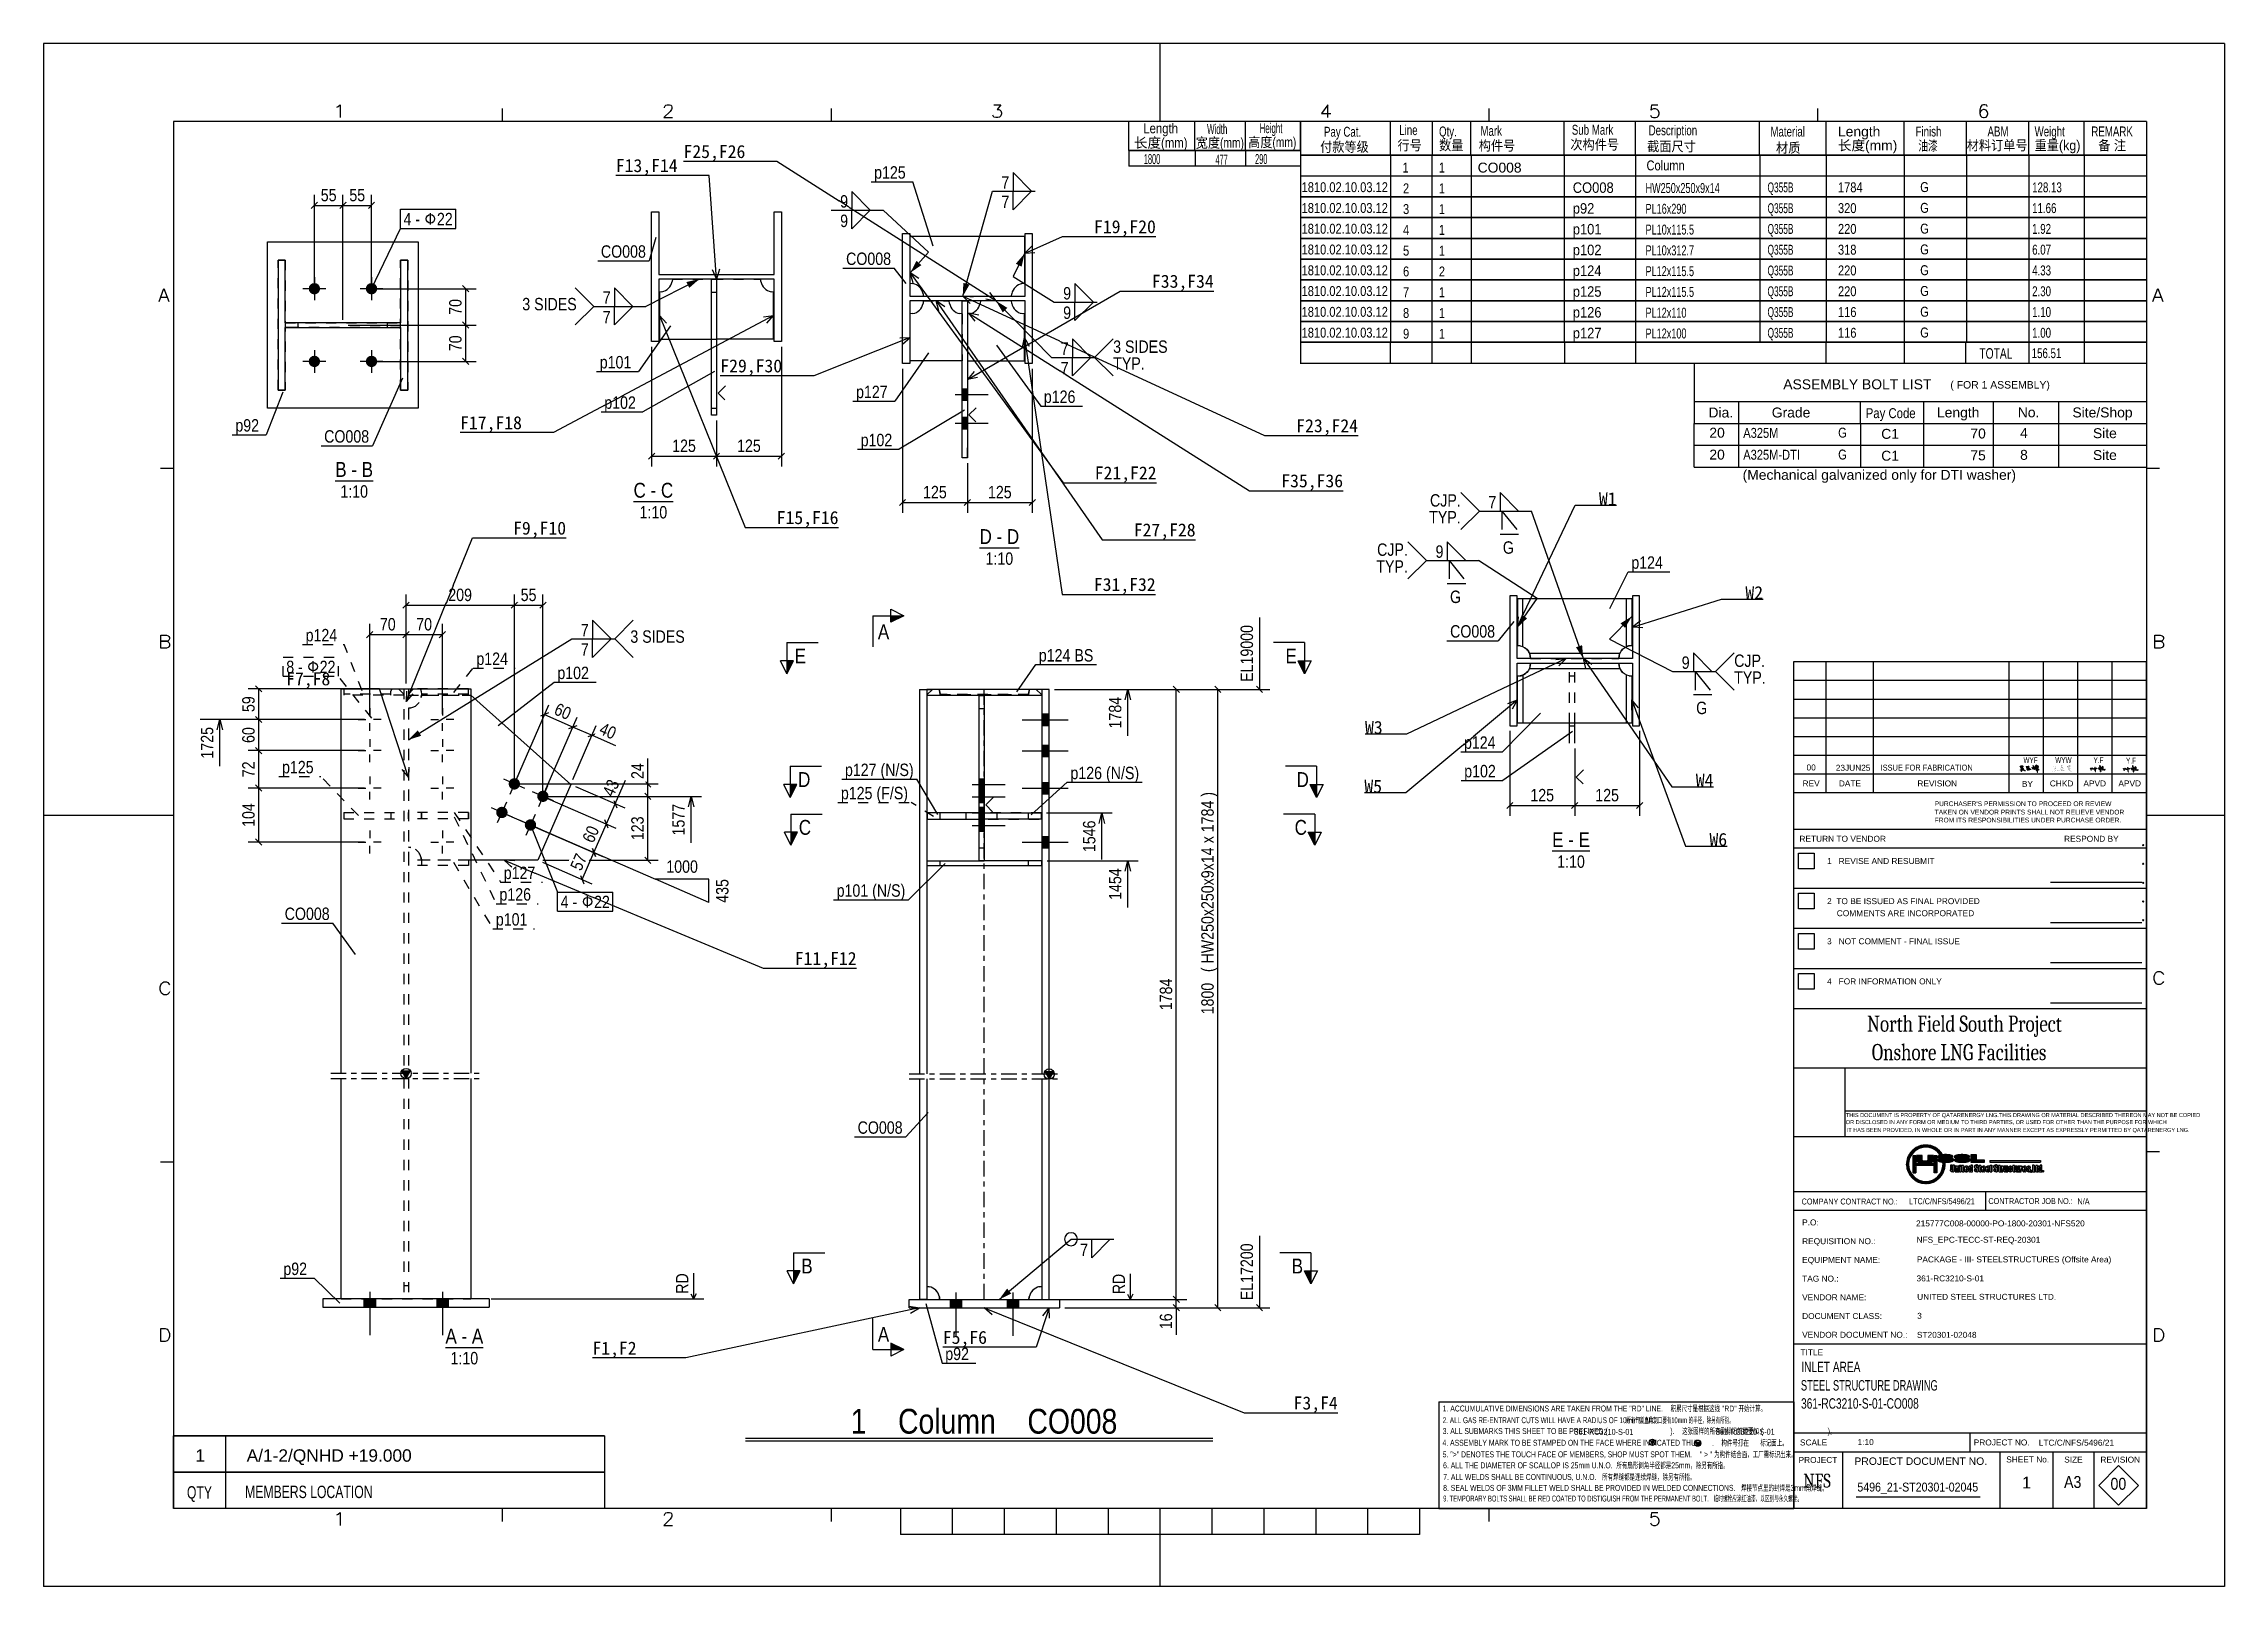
# Model space of a CAD drawing. Header units: millimetres. Extents: x -181 to 239, y -54 to 243.
import ezdxf

# ---------------------------------------------------------------- set-up
doc = ezdxf.new("R2010")
doc.units = ezdxf.units.MM
doc.linetypes.add('DXK_LINE_DOT2', pattern=[3.9198, 1.9599, -1.9599])
doc.linetypes.add('DXK_LINE_DOT3', pattern=[5.9187, 2.979, -0.9799, 0.9799, -0.9799])
doc.layers.add('WELD_LABELS', color=5, linetype='Continuous')
doc.styles.add('Arial', font='ARIAL.TTF', dxfattribs={"height": 0.2})
doc.styles.add('Arial Narrow', font='ARIALN.TTF', dxfattribs={"height": 0.2})
doc.styles.add('Cambria', font='CAMBRIA.TTC', dxfattribs={"height": 0.2})
doc.styles.add('Cambria Math', font='CAMBRIA.TTC', dxfattribs={"height": 0.2})

msp = doc.modelspace()

# ---------------------------------------------------------------- texts
at = {"layer": 'WELD_LABELS', "color": 5, "char_height": 2.5}
for s, insert, attachment_point in [('F25,F26', (-57.93, 220.69), 7), ('F13,F14', (-70.97, 217.99), 7), ('F19,F20', (33.04, 206.22), 9), ('F17,F18', (-100.96, 168.49), 7), ('F23,F24', (71.98, 167.91), 9), ('F21,F22', (33.17, 158.82), 9), ('F35,F36', (69.1, 157.3), 9), ('W1', (121.77, 154.5), 9), ('F9,F10', (-80.55, 148.19), 9), ('F15,F16', (-28.08, 150.22), 9), ('F27,F28', (40.69, 147.84), 9), ('F31,F32', (33, 137.34), 9), ('W2', (149.98, 136.41), 9), ('W3', (73.32, 110.43), 7), ('W5', (73.2, 99.1), 7), ('W4', (140.43, 100.31), 9), ('W6', (143.06, 88.87), 9), ('F11,F12', (-24.6, 65.35), 9), ('F1,F2', (-75.47, -9.67), 7), ('F3,F4', (68.07, -20.23), 9)]:
    msp.add_mtext(s, dxfattribs=dict(at, insert=insert, attachment_point=attachment_point))

# ---------------------------------------------------------------- blocks, each defined once
blk = doc.blocks.new('Unknown-234525213-26953')
at = {"linetype": 'Continuous'}
for points in [[(206.84, 103.36), (206.83, 103.37), (206.82, 103.38), (206.81, 103.4), (206.8, 103.4), (206.81, 103.39), (206.81, 103.38), (206.8, 103.37), (206.8, 103.37), (206.8, 103.37), (206.79, 103.37), (206.77, 103.38), (206.69, 103.39), (206.67, 103.39), (206.66, 103.39), (206.64, 103.4), (206.62, 103.4), (206.62, 103.4), (206.61, 103.4), (206.49, 103.4), (206.47, 103.39), (206.44, 103.4), (206.43, 103.39), (206.41, 103.39), (206.36, 103.38), (206.34, 103.38), (206.3, 103.37), (206.27, 103.37), (206.26, 103.36), (206.23, 103.36), (206.21, 103.36), (206.2, 103.35), (206.18, 103.35), (206.14, 103.34), (206.12, 103.33), (206.09, 103.32), (206.08, 103.32), (206.08, 103.32), (206.07, 103.32), (206.02, 103.3), (206, 103.29), (205.99, 103.29), (205.96, 103.29), (205.91, 103.27), (205.87, 103.26), (205.84, 103.25), (205.79, 103.24), (205.78, 103.24), (205.77, 103.24), (205.75, 103.24), (205.74, 103.23), (205.74, 103.23), (205.74, 103.22), (205.74, 103.22), (205.75, 103.22), (205.76, 103.22), (205.78, 103.22), (205.8, 103.22), (205.82, 103.23), (205.88, 103.24), (205.91, 103.25), (205.97, 103.26), (206.04, 103.29), (206.05, 103.29), (206.1, 103.31), (206.18, 103.32), (206.22, 103.33), (206.3, 103.35), (206.34, 103.36), (206.37, 103.36), (206.39, 103.36), (206.42, 103.37), (206.44, 103.37), (206.45, 103.37), (206.46, 103.37), (206.48, 103.38), (206.5, 103.38), (206.52, 103.38), (206.54, 103.38), (206.57, 103.38), (206.58, 103.38), (206.61, 103.38), (206.62, 103.37), (206.62, 103.37), (206.63, 103.37), (206.71, 103.36), (206.78, 103.35), (206.8, 103.34), (206.82, 103.33), (206.82, 103.33), (206.83, 103.33), (206.84, 103.34), (206.84, 103.34), (206.85, 103.35), (206.84, 103.36)], [(206.47, 104.24), (206.47, 104.24), (206.46, 104.24), (206.44, 104.24), (206.43, 104.24), (206.42, 104.24), (206.38, 104.24), (206.37, 104.23), (206.36, 104.23), (206.35, 104.23), (206.28, 104.22), (206.26, 104.22), (206.26, 104.22), (206.24, 104.21), (206.18, 104.2), (206.19, 104.2), (206.13, 104.19), (206.03, 104.19), (206, 104.2), (205.99, 104.21), (205.96, 104.21), (205.96, 104.21), (205.95, 104.21), (205.96, 104.2), (205.96, 104.2), (205.96, 104.19), (205.96, 104.19), (205.97, 104.19), (205.98, 104.18), (205.99, 104.17), (206, 104.17), (206.01, 104.17), (206.02, 104.17), (206.09, 104.17), (206.09, 104.17), (206.14, 104.17), (206.19, 104.18), (206.21, 104.18), (206.25, 104.19), (206.31, 104.2), (206.3, 104.2), (206.4, 104.22), (206.43, 104.22), (206.43, 104.22), (206.43, 104.22), (206.43, 104.22), (206.43, 104.21), (206.43, 104.21), (206.42, 104.2), (206.41, 104.2), (206.41, 104.19), (206.4, 104.19), (206.41, 104.18), (206.41, 104.18), (206.41, 104.18), (206.42, 104.19), (206.43, 104.19), (206.43, 104.2), (206.44, 104.2), (206.44, 104.2), (206.44, 104.2), (206.46, 104.21), (206.46, 104.21), (206.48, 104.22), (206.48, 104.22), (206.48, 104.22), (206.49, 104.22), (206.48, 104.22), (206.49, 104.23), (206.49, 104.23), (206.48, 104.24)], [(206.33, 103.8), (206.32, 103.8), (206.32, 103.79), (206.32, 103.79), (206.32, 103.78), (206.26, 103.78), (206.26, 103.78), (206.25, 103.77), (206.25, 103.78), (206.25, 103.91), (206.25, 103.91), (206.25, 103.95), (206.25, 103.96), (206.24, 103.96), (206.23, 103.96), (206.23, 103.95), (206.23, 103.95), (206.22, 103.95), (206.22, 103.81), (206.22, 103.81), (206.22, 103.77), (206.18, 103.75), (206.15, 103.75), (206.11, 103.73), (206.09, 103.72), (206.08, 103.72), (206.07, 103.71), (206.06, 103.71), (206.06, 103.71), (206.05, 103.7), (206.04, 103.69), (206.04, 103.68), (206.05, 103.68), (206.06, 103.68), (206.07, 103.68), (206.08, 103.69), (206.09, 103.7), (206.1, 103.7), (206.11, 103.7), (206.11, 103.7), (206.15, 103.72), (206.17, 103.72), (206.2, 103.74), (206.21, 103.74), (206.21, 103.74), (206.22, 103.74), (206.22, 103.74), (206.22, 103.73), (206.22, 103.73), (206.21, 103.67), (206.21, 103.64), (206.22, 103.58), (206.21, 103.58), (206.21, 103.53), (206.21, 103.53), (206.21, 103.52), (206.21, 103.52), (206.21, 103.52), (206.21, 103.52), (206.21, 103.52), (206.21, 103.48), (206.2, 103.47), (206.2, 103.46), (206.21, 103.46), (206.21, 103.45), (206.21, 103.45), (206.22, 103.44), (206.23, 103.45), (206.23, 103.45), (206.24, 103.46), (206.23, 103.47), (206.24, 103.47), (206.24, 103.48), (206.23, 103.49), (206.23, 103.56), (206.24, 103.56), (206.24, 103.6), (206.24, 103.6), (206.24, 103.74), (206.24, 103.74), (206.25, 103.75), (206.25, 103.75), (206.3, 103.76), (206.31, 103.75), (206.31, 103.75), (206.32, 103.75), (206.33, 103.76), (206.33, 103.76), (206.34, 103.77), (206.34, 103.78), (206.34, 103.79)], [(208.13, 103.48), (208.12, 103.48), (208.11, 103.48), (208.1, 103.48), (208.08, 103.48), (208.07, 103.49), (208.05, 103.49), (208.03, 103.49), (208.02, 103.49), (208, 103.5), (207.94, 103.5), (207.94, 103.5), (207.79, 103.5), (207.76, 103.49), (207.74, 103.49), (207.7, 103.49), (207.7, 103.49), (207.7, 103.49), (207.7, 103.49), (207.7, 103.54), (207.69, 103.54), (207.69, 103.55), (207.69, 103.56), (207.7, 103.58), (207.7, 103.59), (207.7, 103.6), (207.74, 103.65), (207.76, 103.67), (207.8, 103.71), (207.8, 103.71), (207.8, 103.72), (207.8, 103.72), (207.83, 103.77), (207.85, 103.79), (207.88, 103.84), (207.88, 103.86), (207.88, 103.86), (207.89, 103.88), (207.89, 103.9), (207.89, 103.91), (207.89, 103.93), (207.87, 103.93), (207.86, 103.9), (207.86, 103.89), (207.85, 103.87), (207.85, 103.85), (207.84, 103.85), (207.84, 103.83), (207.81, 103.78), (207.79, 103.75), (207.78, 103.73), (207.75, 103.7), (207.74, 103.68), (207.73, 103.67), (207.71, 103.65), (207.7, 103.65), (207.7, 103.7), (207.71, 103.74), (207.71, 103.8), (207.72, 103.82), (207.72, 103.83), (207.72, 103.84), (207.72, 103.85), (207.72, 103.85), (207.72, 103.85), (207.72, 103.92), (207.73, 103.95), (207.73, 104.01), (207.74, 104.01), (207.74, 104.09), (207.73, 104.1), (207.73, 104.1), (207.72, 104.1), (207.71, 104.09), (207.71, 104.08), (207.71, 104.07), (207.71, 103.97), (207.7, 103.97), (207.7, 103.92), (207.7, 103.92), (207.7, 103.87), (207.69, 103.85), (207.69, 103.85), (207.69, 103.83), (207.68, 103.73), (207.68, 103.7), (207.67, 103.7), (207.67, 103.62), (207.67, 103.61), (207.67, 103.61), (207.66, 103.6), (207.66, 103.6), (207.66, 103.59), (207.66, 103.59), (207.6, 103.54), (207.59, 103.53), (207.58, 103.53), (207.57, 103.52), (207.56, 103.52), (207.56, 103.51), (207.55, 103.51), (207.55, 103.5), (207.58, 103.51), (207.59, 103.52), (207.62, 103.53), (207.64, 103.51), (207.64, 103.5), (207.66, 103.48), (207.66, 103.48), (207.66, 103.47), (207.65, 103.47), (207.6, 103.46), (207.58, 103.45), (207.52, 103.44), (207.49, 103.43), (207.48, 103.43), (207.48, 103.43), (207.47, 103.43), (207.47, 103.45), (207.47, 103.46), (207.47, 103.47), (207.47, 103.49), (207.47, 103.55), (207.48, 103.59), (207.48, 103.65), (207.49, 103.65), (207.49, 103.69), (207.5, 103.73), (207.5, 103.78), (207.51, 103.8), (207.51, 103.81), (207.51, 103.83), (207.51, 103.85), (207.52, 103.87), (207.52, 103.9), (207.52, 103.91), (207.52, 103.91), (207.53, 103.92), (207.53, 103.99), (207.54, 104.02), (207.54, 104.07), (207.55, 104.1), (207.55, 104.24), (207.54, 104.25), (207.54, 104.25), (207.53, 104.26), (207.51, 104.24), (207.51, 104.23), (207.52, 104.23), (207.52, 104.21), (207.52, 104.13), (207.52, 104.1), (207.52, 104.08), (207.51, 104.05), (207.51, 104), (207.5, 103.98), (207.5, 103.95), (207.49, 103.85), (207.49, 103.83), (207.48, 103.82), (207.47, 103.79), (207.47, 103.75), (207.47, 103.72), (207.47, 103.71), (207.46, 103.68), (207.46, 103.63), (207.45, 103.63), (207.45, 103.57), (207.44, 103.54), (207.45, 103.52), (207.45, 103.51), (207.44, 103.5), (207.44, 103.45), (207.44, 103.44), (207.43, 103.43), (207.43, 103.42), (207.37, 103.41), (207.32, 103.4), (207.29, 103.4), (207.17, 103.39), (207.15, 103.39), (207.14, 103.39), (207.13, 103.38), (207.13, 103.38), (207.12, 103.38), (207.12, 103.37), (207.15, 103.36), (207.19, 103.36), (207.21, 103.37), (207.22, 103.37), (207.26, 103.36), (207.27, 103.37), (207.29, 103.37), (207.35, 103.37), (207.38, 103.38), (207.41, 103.39), (207.42, 103.39), (207.44, 103.39), (207.45, 103.38), (207.46, 103.38), (207.46, 103.39), (207.47, 103.39), (207.47, 103.39), (207.47, 103.4), (207.48, 103.39), (207.49, 103.4), (207.49, 103.4), (207.49, 103.4), (207.5, 103.4), (207.5, 103.4), (207.55, 103.41), (207.57, 103.42), (207.58, 103.42), (207.6, 103.43), (207.66, 103.44), (207.68, 103.45), (207.74, 103.46), (207.79, 103.47), (207.8, 103.47), (207.81, 103.47), (207.83, 103.48), (207.89, 103.48), (207.89, 103.47), (207.98, 103.47), (208.02, 103.46), (208.03, 103.46), (208.07, 103.45), (208.09, 103.45), (208.1, 103.44), (208.13, 103.44), (208.14, 103.45), (208.14, 103.46), (208.13, 103.47)], [(207.35, 103.68), (207.35, 103.71), (207.34, 103.73), (207.32, 103.76), (207.31, 103.78), (207.31, 103.8), (207.29, 103.81), (207.27, 103.84), (207.26, 103.85), (207.23, 103.86), (207.22, 103.86), (207.22, 103.86), (207.22, 103.85), (207.23, 103.84), (207.25, 103.82), (207.26, 103.81), (207.28, 103.79), (207.28, 103.78), (207.28, 103.78), (207.28, 103.78), (207.29, 103.76), (207.29, 103.76), (207.3, 103.75), (207.32, 103.7), (207.33, 103.67), (207.34, 103.62), (207.34, 103.61), (207.34, 103.61), (207.35, 103.6), (207.36, 103.6), (207.37, 103.6), (207.37, 103.61), (207.36, 103.63), (207.36, 103.65)], [(207.97, 104.37), (207.96, 104.36), (207.95, 104.37), (207.94, 104.37), (207.86, 104.37), (207.86, 104.37), (207.76, 104.37), (207.76, 104.36), (207.7, 104.36), (207.66, 104.35), (207.6, 104.35), (207.59, 104.35), (207.58, 104.35), (207.56, 104.35), (207.5, 104.34), (207.49, 104.34), (207.48, 104.34), (207.46, 104.33), (207.4, 104.33), (207.36, 104.32), (207.31, 104.32), (207.28, 104.31), (207.26, 104.31), (207.26, 104.31), (207.25, 104.3), (207.25, 104.3), (207.26, 104.29), (207.26, 104.29), (207.26, 104.28), (207.29, 104.29), (207.31, 104.29), (207.34, 104.3), (207.36, 104.3), (207.37, 104.3), (207.38, 104.3), (207.44, 104.3), (207.48, 104.31), (207.51, 104.31), (207.52, 104.31), (207.55, 104.32), (207.56, 104.32), (207.57, 104.32), (207.58, 104.32), (207.69, 104.33), (207.72, 104.33), (207.72, 104.34), (207.82, 104.34), (207.82, 104.34), (207.91, 104.34), (207.9, 104.34), (207.91, 104.33), (207.91, 104.33), (207.92, 104.33), (207.93, 104.33), (207.93, 104.34), (207.95, 104.34), (207.96, 104.34), (207.97, 104.34), (207.98, 104.35), (207.97, 104.36), (207.97, 104.36)], [(209.54, 103.2), (209.51, 103.2), (209.5, 103.21), (209.49, 103.22), (209.48, 103.21), (209.47, 103.22), (209.46, 103.22), (209.44, 103.22), (209.43, 103.23), (209.41, 103.24), (209.4, 103.23), (209.4, 103.24), (209.39, 103.24), (209.37, 103.25), (209.36, 103.25), (209.32, 103.27), (209.28, 103.29), (209.26, 103.3), (209.22, 103.33), (209.2, 103.34), (209.19, 103.34), (209.18, 103.36), (209.17, 103.36), (209.17, 103.36), (209.17, 103.36), (209.15, 103.37), (209.14, 103.38), (209.1, 103.42), (209.09, 103.42), (209.09, 103.42), (209.09, 103.42), (209.07, 103.45), (209.06, 103.46), (209.04, 103.47), (209.03, 103.48), (209.03, 103.48), (209.03, 103.49), (208.93, 103.58), (208.94, 103.61), (208.95, 103.62), (208.96, 103.64), (208.97, 103.65), (209, 103.7), (209.01, 103.72), (209.02, 103.73), (209.03, 103.75), (209.05, 103.78), (209.05, 103.79), (209.05, 103.8), (209.06, 103.81), (209.05, 103.81), (209.05, 103.81), (209.04, 103.8), (209.03, 103.8), (209, 103.75), (208.99, 103.73), (208.99, 103.73), (208.98, 103.71), (208.95, 103.66), (208.94, 103.64), (208.93, 103.63), (208.91, 103.6), (208.9, 103.6), (208.9, 103.61), (208.89, 103.62), (208.87, 103.65), (208.86, 103.66), (208.83, 103.69), (208.83, 103.69), (208.83, 103.69), (208.83, 103.7), (208.81, 103.72), (208.8, 103.73), (208.78, 103.74), (208.77, 103.75), (208.77, 103.75), (208.76, 103.74), (208.75, 103.74), (208.75, 103.74), (208.76, 103.73), (208.78, 103.72), (208.79, 103.71), (208.8, 103.69), (208.81, 103.68), (208.81, 103.68), (208.82, 103.67), (208.82, 103.66), (208.83, 103.66), (208.83, 103.65), (208.85, 103.62), (208.87, 103.6), (208.89, 103.58), (208.9, 103.57), (208.89, 103.57), (208.89, 103.57), (208.84, 103.5), (208.82, 103.47), (208.76, 103.42), (208.76, 103.42), (208.76, 103.42), (208.75, 103.42), (208.69, 103.36), (208.65, 103.32), (208.63, 103.31), (208.59, 103.28), (208.58, 103.28), (208.57, 103.27), (208.56, 103.26), (208.55, 103.26), (208.55, 103.26), (208.55, 103.26), (208.53, 103.26), (208.52, 103.26), (208.51, 103.26), (208.51, 103.26), (208.5, 103.27), (208.5, 103.27), (208.5, 103.27), (208.5, 103.28), (208.49, 103.28), (208.49, 103.28), (208.49, 103.29), (208.49, 103.29), (208.47, 103.29), (208.47, 103.29), (208.47, 103.28), (208.48, 103.28), (208.48, 103.27), (208.49, 103.26), (208.49, 103.25), (208.5, 103.24), (208.51, 103.24), (208.52, 103.24), (208.55, 103.24), (208.58, 103.25), (208.6, 103.26), (208.63, 103.28), (208.68, 103.32), (208.71, 103.34), (208.76, 103.39), (208.76, 103.39), (208.76, 103.39), (208.76, 103.39), (208.81, 103.44), (208.85, 103.48), (208.87, 103.51), (208.91, 103.55), (208.91, 103.56), (208.92, 103.56), (208.92, 103.55), (209, 103.48), (209, 103.48), (209, 103.48), (209, 103.47), (209, 103.47), (209.01, 103.47), (209.01, 103.47), (209.05, 103.43), (209.06, 103.42), (209.12, 103.36), (209.17, 103.33), (209.19, 103.32), (209.23, 103.29), (209.3, 103.26), (209.33, 103.24), (209.39, 103.22), (209.42, 103.2), (209.43, 103.2), (209.46, 103.19), (209.47, 103.19), (209.47, 103.19), (209.48, 103.19), (209.52, 103.18), (209.53, 103.19), (209.53, 103.19), (209.54, 103.19), (209.54, 103.19), (209.54, 103.2)], [(208.62, 104.17), (209.12, 104.21), (209.12, 104.21), (209.11, 104.2), (209.1, 104.2), (209.1, 104.2), (209.09, 104.2), (209.09, 104.21), (209.09, 104.21), (209.08, 104.21), (209.06, 104.2), (209.04, 104.2), (209.02, 104.2), (209.01, 104.19), (209.01, 104.19), (209, 104.2), (209, 104.2), (208.99, 104.21), (209, 104.21), (209.01, 104.22), (209.01, 104.22), (209.02, 104.22), (209.05, 104.23), (209.07, 104.23), (209.1, 104.23), (209.11, 104.24), (209.11, 104.24), (209.12, 104.23), (209.13, 104.23), (209.13, 104.22), (209.13, 104.22), (209.12, 104.21), (209.23, 104.24), (209.24, 104.26), (209.24, 104.28), (209.24, 104.28), (209.24, 104.3), (209.23, 104.31), (209.22, 104.31), (209.21, 104.32), (209.19, 104.32), (209.19, 104.32), (209.18, 104.33), (209.16, 104.33), (209.16, 104.33), (209.14, 104.33), (209.13, 104.33), (209.12, 104.34), (209.1, 104.34), (208.97, 104.34), (208.97, 104.35), (208.97, 104.36), (208.97, 104.37), (208.97, 104.37), (208.97, 104.38), (208.98, 104.38), (208.98, 104.39), (208.98, 104.39), (208.97, 104.41), (208.96, 104.41), (208.96, 104.41), (208.95, 104.4), (208.95, 104.38), (208.95, 104.37), (208.95, 104.36), (208.94, 104.35), (208.94, 104.35), (208.94, 104.34), (208.91, 104.34), (208.9, 104.33), (208.87, 104.33), (208.85, 104.33), (208.83, 104.32), (208.81, 104.32), (208.78, 104.31), (208.77, 104.31), (208.74, 104.3), (208.72, 104.3), (208.71, 104.3), (208.69, 104.29), (208.69, 104.28), (208.69, 104.28), (208.69, 104.28), (208.68, 104.27), (208.68, 104.27), (208.68, 104.26), (208.68, 104.25), (208.71, 104.27), (208.73, 104.28), (208.76, 104.29), (208.8, 104.3), (208.82, 104.3), (208.9, 104.32), (208.93, 104.32), (208.93, 104.31), (208.94, 104.31), (208.93, 104.31), (208.93, 104.29), (208.93, 104.29), (208.93, 104.27), (208.92, 104.23), (208.9, 104.18), (208.9, 104.17), (208.9, 104.16), (208.9, 104.15), (208.85, 104.14), (208.82, 104.14), (208.77, 104.13), (208.76, 104.12), (208.75, 104.12), (208.74, 104.11), (208.74, 104.1), (208.74, 104.1), (208.74, 104.09), (208.76, 104.1), (208.77, 104.1), (208.79, 104.11), (208.82, 104.11), (208.84, 104.12), (208.87, 104.13), (208.88, 104.13), (208.88, 104.13), (208.89, 104.13), (208.9, 104.13), (208.9, 104.12), (208.89, 104.11), (208.89, 104.1), (208.89, 104.09), (208.89, 104.07), (208.87, 104.07), (208.87, 104.07), (208.87, 104.07), (208.87, 104.06), (208.87, 104.05), (208.88, 104.04), (208.89, 104.04), (208.9, 104.04), (208.9, 104.04), (208.91, 104.04), (208.91, 104.08), (208.92, 104.09), (208.92, 104.13), (208.93, 104.18), (208.93, 104.19), (208.93, 104.19), (208.93, 104.2), (208.95, 104.25), (208.95, 104.27), (208.96, 104.32), (208.97, 104.32), (209.02, 104.32), (209.03, 104.33), (209.04, 104.33), (209.05, 104.32), (209.08, 104.32), (209.09, 104.32), (209.11, 104.32), (209.15, 104.31), (209.17, 104.31), (209.21, 104.29), (209.21, 104.29), (209.22, 104.28), (209.21, 104.28), (209.2, 104.23), (209.19, 104.21), (209.17, 104.17), (209.16, 104.14), (209.14, 104.1), (209.14, 104.09), (209.12, 104.04), (209.11, 104.01), (209.11, 104), (209.1, 103.98), (209.1, 103.97), (209.09, 103.98), (209.09, 103.98), (209.08, 104), (209.07, 104.02), (209.06, 104.04), (209.06, 104.04), (209.06, 104.04), (209.05, 104.04), (209.06, 104.02), (209.06, 104.01), (209.06, 104), (209.09, 103.96), (209.09, 103.95), (209.09, 103.95), (209.1, 103.94), (209.1, 103.94), (209.11, 103.94), (209.11, 103.95), (209.12, 103.95), (209.13, 104.01), (209.15, 104.04), (209.15, 104.06), (209.17, 104.1), (209.17, 104.11), (209.17, 104.11), (209.17, 104.12), (209.19, 104.15), (209.19, 104.17), (209.21, 104.2), (209.22, 104.21), (209.22, 104.23), (209.23, 104.24), (209.12, 104.21), (208.89, 104.21), (208.9, 104.22), (208.9, 104.22), (208.9, 104.23), (208.89, 104.23), (208.88, 104.24), (208.88, 104.24), (208.87, 104.23), (208.84, 104.23), (208.82, 104.23), (208.79, 104.22), (208.78, 104.22), (208.78, 104.22), (208.77, 104.21), (208.76, 104.21), (208.77, 104.2), (208.77, 104.2), (208.78, 104.19), (208.78, 104.19), (208.79, 104.2), (208.81, 104.2), (208.83, 104.2), (208.85, 104.21), (208.86, 104.21), (208.86, 104.21), (208.86, 104.2), (208.87, 104.2), (208.87, 104.2), (208.88, 104.2), (208.89, 104.21), (208.89, 104.21), (209.12, 104.21), (208.62, 104.17), (208.63, 104.17), (208.63, 104.22), (208.62, 104.23), (208.62, 104.24), (208.62, 104.26), (208.61, 104.3), (208.61, 104.31), (208.6, 104.31), (208.6, 104.32), (208.59, 104.32), (208.58, 104.32), (208.58, 104.32), (208.58, 104.31), (208.58, 104.31), (208.59, 104.3), (208.59, 104.28), (208.59, 104.28), (208.59, 104.26), (208.6, 104.24), (208.6, 104.23), (208.6, 104.22), (208.6, 104.21), (208.6, 104.17), (208.6, 104.17), (208.6, 104.09), (208.6, 104.09), (208.6, 104.04), (208.6, 104.03), (208.6, 104.03), (208.61, 104.03), (208.61, 104.02), (208.62, 104.03), (208.62, 104.03), (208.63, 104.04), (208.62, 104.05), (208.62, 104.05), (208.62, 104.1), (208.62, 104.1), (208.62, 104.17)], [(209.23, 103.89), (209.23, 103.89), (209.22, 103.89), (209.21, 103.89), (209.21, 103.88), (209.21, 103.88), (209.2, 103.88), (209.17, 103.87), (209.15, 103.87), (209.12, 103.86), (209.11, 103.86), (209.11, 103.86), (209.1, 103.86), (209.06, 103.85), (209.04, 103.85), (209.03, 103.85), (209.01, 103.85), (208.97, 103.84), (208.9, 103.83), (208.87, 103.82), (208.8, 103.8), (208.76, 103.8), (208.72, 103.79), (208.7, 103.79), (208.66, 103.78), (208.65, 103.78), (208.64, 103.78), (208.62, 103.78), (208.62, 103.78), (208.61, 103.78), (208.61, 103.77), (208.62, 103.76), (208.65, 103.76), (208.66, 103.76), (208.68, 103.76), (208.72, 103.77), (208.75, 103.77), (208.75, 103.78), (208.76, 103.78), (208.76, 103.78), (208.81, 103.78), (208.82, 103.79), (208.83, 103.79), (208.85, 103.8), (208.86, 103.79), (208.87, 103.8), (208.88, 103.8), (208.89, 103.81), (208.91, 103.8), (208.91, 103.81), (208.93, 103.81), (208.94, 103.81), (208.95, 103.81), (208.96, 103.82), (208.98, 103.82), (208.99, 103.82), (209.01, 103.83), (209.03, 103.83), (209.03, 103.83), (209.05, 103.83), (209.1, 103.84), (209.11, 103.84), (209.11, 103.84), (209.12, 103.84), (209.16, 103.85), (209.18, 103.85), (209.19, 103.86), (209.22, 103.86), (209.24, 103.88), (209.23, 103.88), (209.23, 103.89)], [(209.17, 104.49), (209.17, 104.49), (209.16, 104.49), (209.16, 104.49), (209.11, 104.49), (209.11, 104.5), (209.03, 104.5), (209.03, 104.5), (208.85, 104.5), (208.82, 104.49), (208.81, 104.49), (208.78, 104.49), (208.77, 104.48), (208.77, 104.46), (208.78, 104.46), (208.79, 104.47), (208.81, 104.47), (208.86, 104.48), (208.99, 104.48), (208.99, 104.48), (209.1, 104.48), (209.1, 104.47), (209.11, 104.47), (209.11, 104.47), (209.11, 104.47), (209.11, 104.48), (209.11, 104.48), (209.11, 104.46), (209.1, 104.46), (209.09, 104.46), (209.08, 104.45), (209.07, 104.45), (209.06, 104.45), (209.05, 104.45), (209.05, 104.45), (209.05, 104.45), (209.05, 104.44), (209.06, 104.44), (209.07, 104.44), (209.07, 104.44), (209.08, 104.44), (209.08, 104.45), (209.13, 104.46), (209.14, 104.46), (209.15, 104.46), (209.17, 104.47), (209.18, 104.48), (209.18, 104.48), (209.17, 104.49)], [(208.89, 103.96), (208.89, 103.97), (208.89, 103.97), (208.88, 103.97), (208.87, 103.96), (208.87, 103.96), (208.87, 103.95), (208.87, 103.95), (208.87, 103.91), (208.87, 103.88), (208.86, 103.87), (208.85, 103.85), (208.84, 103.85), (208.84, 103.85), (208.84, 103.84), (208.86, 103.85), (208.86, 103.85), (208.88, 103.86), (208.88, 103.88), (208.89, 103.89), (208.89, 103.9), (208.89, 103.9), (208.89, 103.91), (208.9, 103.92), (208.9, 103.93), (208.9, 103.94)], [(209.1, 104.15), (209.09, 104.15), (209.09, 104.15), (209.08, 104.15), (209.05, 104.14), (209.03, 104.14), (209, 104.14), (208.99, 104.14), (208.99, 104.13), (208.98, 104.13), (208.97, 104.12), (208.98, 104.12), (208.98, 104.11), (208.99, 104.11), (208.99, 104.11), (209, 104.11), (209.02, 104.12), (209.04, 104.12), (209.06, 104.13), (209.07, 104.12), (209.07, 104.12), (209.07, 104.11), (209.08, 104.11), (209.08, 104.11), (209.09, 104.12), (209.1, 104.12), (209.1, 104.12), (209.11, 104.13), (209.11, 104.14), (209.11, 104.14)]]:
    blk.add_hatch(color=3, dxfattribs=at).paths.add_polyline_path(points)
at = {"color": 3, "linetype": 'Continuous'}
for p, q in [((199.48, 104.25), (199.5, 104.26)), ((199.48, 104.24), (199.52, 104.26)), ((199.49, 104.23), (199.53, 104.26)), ((199.49, 104.22), (199.54, 104.26)), ((199.5, 104.22), (199.54, 104.25)), ((199.5, 104.21), (199.55, 104.25)), ((199.51, 104.21), (199.56, 104.24)), ((199.52, 104.18), (199.69, 104.3)), ((199.52, 104.18), (199.66, 104.29)), ((199.52, 104.2), (199.56, 104.24)), ((199.52, 104.19), (199.59, 104.24)), ((199.53, 104.17), (199.71, 104.3)), ((199.53, 104.16), (199.72, 104.3)), ((199.54, 104.16), (199.75, 104.32)), ((199.54, 104.15), (199.6, 104.19)), ((199.54, 103.52), (199.56, 103.53)), ((199.55, 104.15), (199.6, 104.19)), ((199.55, 104.14), (199.61, 104.18)), ((199.55, 103.5), (199.64, 103.56)), ((199.55, 103.51), (199.58, 103.54)), ((199.55, 103.5), (199.6, 103.54)), ((199.56, 104.13), (199.61, 104.17)), ((199.56, 104.13), (199.61, 104.16)), ((199.56, 104.12), (199.61, 104.16)), ((199.56, 103.49), (199.67, 103.57)), ((199.57, 104.11), (199.62, 104.15)), ((199.57, 104.1), (199.62, 104.14)), ((199.57, 104.1), (199.63, 104.14)), ((199.57, 103.49), (199.71, 103.59)), ((199.58, 104.09), (199.63, 104.13)), ((199.58, 104.08), (199.64, 104.12)), ((199.58, 104.08), (199.64, 104.12)), ((199.58, 104.07), (199.65, 104.11)), ((199.59, 104.25), (199.6, 104.25)), ((199.59, 104.06), (199.65, 104.11)), ((199.59, 104.05), (199.65, 104.09)), ((199.59, 103.5), (199.72, 103.59)), ((199.6, 104.05), (199.65, 104.09)), ((199.6, 104.04), (199.66, 104.08)), ((199.6, 104.03), (199.66, 104.08)), ((199.6, 104.01), (199.67, 104.06)), ((199.6, 104), (199.67, 104.06)), ((199.6, 103.99), (199.67, 104.04)), ((199.61, 104.02), (199.67, 104.07)), ((199.61, 103.99), (199.68, 104.04)), ((199.61, 103.98), (199.68, 104.03)), ((199.61, 103.5), (199.72, 103.58)), ((199.62, 103.98), (199.69, 104.03)), ((199.63, 103.98), (199.69, 104.02)), ((199.63, 103.5), (199.72, 103.57)), ((199.64, 104.23), (199.77, 104.32)), ((199.64, 103.97), (199.68, 104)), ((199.64, 103.5), (199.72, 103.56)), ((199.65, 103.5), (199.72, 103.55)), ((199.66, 104.29), (199.67, 104.29)), ((199.66, 103.97), (199.69, 104)), ((199.67, 103.82), (199.69, 103.85)), ((199.67, 103.81), (199.7, 103.84)), ((199.67, 103.81), (199.7, 103.83)), ((199.67, 103.51), (199.72, 103.54)), ((199.68, 104.24), (199.79, 104.33)), ((199.68, 103.98), (199.69, 103.99)), ((199.68, 103.8), (199.7, 103.82)), ((199.68, 103.8), (199.7, 103.81)), ((199.69, 103.97), (199.76, 104.03)), ((199.69, 103.98), (199.74, 104.02)), ((199.69, 103.99), (199.72, 104.01)), ((199.69, 104), (199.69, 104)), ((199.69, 103.8), (199.7, 103.8)), ((199.69, 103.51), (199.72, 103.53)), ((199.7, 104.25), (199.8, 104.33)), ((199.7, 103.97), (200.03, 104.21)), ((199.7, 103.81), (199.96, 104.01)), ((199.7, 103.8), (199.96, 104)), ((199.7, 103.82), (199.81, 103.9)), ((199.7, 103.83), (199.76, 103.87)), ((199.7, 103.84), (199.72, 103.86)), ((199.7, 103.51), (199.72, 103.52)), ((199.71, 103.96), (200.01, 104.19)), ((199.71, 103.8), (199.93, 103.97)), ((199.72, 103.96), (199.97, 104.15)), ((199.72, 103.8), (199.9, 103.93)), ((199.72, 103.57), (200.14, 103.88)), ((199.72, 103.56), (200.08, 103.83)), ((199.72, 103.55), (200.08, 103.82)), ((199.72, 103.54), (200.07, 103.8)), ((199.72, 103.53), (200.03, 103.77)), ((199.72, 103.52), (199.94, 103.69)), ((199.72, 103.58), (199.83, 103.66)), ((199.72, 103.52), (199.92, 103.66)), ((199.72, 103.59), (199.77, 103.63)), ((199.73, 104.26), (199.82, 104.33)), ((199.73, 103.8), (199.8, 103.85)), ((199.73, 103.29), (199.73, 103.3)), ((199.73, 103.3), (199.74, 103.3)), ((199.73, 103.28), (199.74, 103.29)), ((199.73, 103.28), (199.74, 103.28)), ((199.73, 103.27), (199.74, 103.27)), ((199.74, 103.97), (199.95, 104.12)), ((199.74, 103.52), (199.91, 103.65)), ((199.74, 103.3), (199.83, 103.37)), ((199.74, 103.29), (199.83, 103.36)), ((199.74, 103.28), (199.82, 103.34)), ((199.74, 103.27), (199.81, 103.33)), ((199.74, 103.27), (199.75, 103.27)), ((199.75, 104.27), (199.84, 104.34)), ((199.75, 103.8), (199.8, 103.84)), ((199.75, 103.32), (199.84, 103.39)), ((199.75, 103.27), (199.8, 103.31)), ((199.75, 103.26), (199.77, 103.28)), ((199.76, 103.79), (199.82, 103.84)), ((199.76, 103.35), (199.86, 103.42)), ((199.76, 103.34), (199.85, 103.41)), ((199.77, 104.27), (199.86, 104.34)), ((199.77, 103.98), (199.86, 104.05)), ((199.77, 103.79), (199.84, 103.85)), ((199.77, 103.53), (199.91, 103.64)), ((199.77, 103.37), (199.86, 103.43)), ((199.77, 103.28), (199.78, 103.29)), ((199.78, 104.03), (200.05, 104.24)), ((199.78, 103.79), (199.87, 103.86)), ((199.78, 103.39), (199.86, 103.45)), ((199.78, 103.38), (199.86, 103.44)), ((199.79, 104.28), (199.87, 104.34)), ((199.79, 103.79), (199.9, 103.87)), ((199.79, 103.53), (199.92, 103.63)), ((199.79, 103.44), (199.88, 103.5)), ((199.79, 103.43), (199.87, 103.49)), ((199.79, 103.42), (199.86, 103.47)), ((199.79, 103.41), (199.86, 103.46)), ((199.8, 103.99), (199.87, 104.04)), ((199.8, 103.79), (199.92, 103.87)), ((199.8, 103.54), (199.92, 103.63)), ((199.8, 103.48), (199.89, 103.55)), ((199.8, 103.47), (199.88, 103.53)), ((199.8, 103.45), (199.88, 103.52)), ((199.81, 104.28), (199.88, 104.34)), ((199.81, 103.5), (200.06, 103.69)), ((199.81, 103.49), (200.08, 103.69)), ((199.81, 103.51), (200.04, 103.68)), ((199.81, 103.54), (199.94, 103.63)), ((199.82, 104.28), (199.9, 104.34)), ((199.82, 103.8), (199.93, 103.87)), ((199.82, 103.53), (199.95, 103.63)), ((199.83, 104), (199.88, 104.04)), ((199.84, 104), (199.89, 104.04)), ((199.84, 103.69), (200.11, 103.9)), ((199.84, 103.88), (199.86, 103.89)), ((199.84, 103.68), (200.12, 103.89)), ((199.84, 103.67), (200.13, 103.89)), ((199.85, 104.29), (199.91, 104.34)), ((199.85, 104), (199.91, 104.04)), ((199.85, 103.93), (199.86, 103.94)), ((199.85, 103.74), (200.07, 103.9)), ((199.85, 103.73), (200.08, 103.9)), ((199.85, 103.72), (200.09, 103.9)), ((199.85, 103.7), (200.1, 103.89)), ((199.85, 103.8), (199.95, 103.88)), ((199.86, 104.29), (199.93, 104.34)), ((199.86, 104.1), (200.07, 104.27)), ((199.86, 103.89), (199.87, 103.9)), ((199.86, 103.75), (200.05, 103.9)), ((199.86, 103.77), (200.01, 103.89)), ((199.86, 103.76), (200.03, 103.89)), ((199.86, 103.79), (199.99, 103.88)), ((199.87, 104), (199.91, 104.04)), ((199.87, 103.95), (199.88, 103.96)), ((199.87, 103.9), (199.89, 103.91)), ((199.87, 103.81), (199.97, 103.88)), ((199.88, 104.29), (199.94, 104.34)), ((199.88, 104.13), (200.08, 104.28)), ((199.88, 104), (199.92, 104.04)), ((199.88, 103.96), (199.96, 104.01)), ((199.88, 103.81), (199.98, 103.88)), ((199.89, 104.29), (199.95, 104.34)), ((199.89, 104), (199.93, 104.03)), ((199.9, 104.29), (199.96, 104.34)), ((199.9, 103.98), (199.95, 104.02)), ((199.91, 104.16), (199.92, 104.17)), ((199.91, 104), (199.94, 104.03)), ((199.91, 104), (199.95, 104.02)), ((199.92, 104.29), (199.98, 104.34)), ((199.93, 104.29), (199.99, 104.34)), ((199.93, 103.95), (199.93, 103.95)), ((199.93, 103.57), (200.09, 103.69)), ((199.94, 104.29), (200, 104.34)), ((199.94, 104.18), (200.08, 104.29)), ((199.94, 103.69), (199.99, 103.72)), ((199.95, 103.58), (200.11, 103.7)), ((199.95, 103.65), (199.97, 103.66)), ((199.96, 104.3), (200.01, 104.33)), ((199.96, 103.65), (200, 103.67)), ((199.97, 104.3), (200.02, 104.33)), ((199.97, 104.22), (200.08, 104.3)), ((199.97, 104.15), (199.99, 104.16)), ((199.97, 103.58), (200.12, 103.69)), ((199.97, 103.64), (200.02, 103.68)), ((199.97, 103.66), (199.98, 103.67)), ((199.98, 104.29), (200.03, 104.33)), ((199.99, 104.29), (200.04, 104.33)), ((199.99, 104.25), (200, 104.25)), ((200, 104.29), (200.05, 104.33)), ((200, 103.6), (200.14, 103.7)), ((200.01, 104.29), (200.06, 104.32)), ((200.01, 104.25), (200.07, 104.3)), ((200.02, 104.28), (200.06, 104.31)), ((200.02, 104.27), (200.07, 104.31)), ((200.02, 103.6), (200.14, 103.69)), ((200.04, 103.6), (200.15, 103.69)), ((200.04, 103.6), (200.16, 103.68)), ((200.05, 103.59), (200.09, 103.62)), ((200.05, 103.59), (200.09, 103.61)), ((200.06, 104.25), (200.06, 104.25)), ((200.06, 103.69), (200.06, 103.69)), ((200.06, 103.58), (200.1, 103.61)), ((200.07, 103.8), (200.08, 103.81)), ((200.07, 103.58), (200.1, 103.6)), ((200.07, 103.57), (200.11, 103.6)), ((200.07, 103.56), (200.11, 103.59)), ((200.08, 103.55), (200.12, 103.59)), ((200.08, 103.55), (200.13, 103.58)), ((200.09, 103.84), (200.13, 103.87)), ((200.09, 103.54), (200.13, 103.58)), ((200.09, 103.54), (200.14, 103.57)), ((200.1, 103.63), (200.16, 103.68)), ((200.1, 103.53), (200.15, 103.57)), ((200.11, 103.53), (200.16, 103.56)), ((200.12, 103.52), (200.16, 103.56)), ((200.12, 103.52), (200.17, 103.56)), ((200.13, 103.64), (200.17, 103.67)), ((200.13, 103.52), (200.18, 103.55)), ((200.14, 103.87), (200.14, 103.88)), ((200.14, 103.51), (200.19, 103.55)), ((200.14, 103.51), (200.19, 103.54)), ((200.15, 103.51), (200.2, 103.54)), ((200.16, 103.5), (200.21, 103.54)), ((200.17, 103.5), (200.22, 103.53)), ((200.18, 103.5), (200.23, 103.53)), ((200.19, 103.49), (200.23, 103.53)), ((200.19, 103.49), (200.24, 103.52)), ((200.2, 103.48), (200.25, 103.52)), ((200.21, 103.48), (200.26, 103.52)), ((200.22, 103.47), (200.27, 103.51)), ((200.23, 103.47), (200.28, 103.51)), ((200.23, 103.47), (200.29, 103.51)), ((200.24, 103.46), (200.29, 103.5)), ((200.25, 103.46), (200.3, 103.5)), ((200.26, 103.46), (200.31, 103.5)), ((200.27, 103.45), (200.32, 103.49)), ((200.27, 103.45), (200.33, 103.49)), ((200.29, 103.45), (200.34, 103.49)), ((200.3, 103.45), (200.35, 103.48)), ((200.31, 103.44), (200.36, 103.48)), ((200.32, 103.44), (200.37, 103.48)), ((200.33, 103.44), (200.38, 103.48)), ((200.34, 103.44), (200.35, 103.44)), ((200.35, 103.44), (200.39, 103.48)), ((200.35, 103.44), (200.37, 103.45)), ((200.36, 103.44), (200.39, 103.46)), ((200.37, 103.45), (200.4, 103.48)), ((200.37, 103.44), (200.41, 103.46)), ((200.38, 103.43), (200.43, 103.47)), ((200.39, 103.46), (200.41, 103.47)), ((200.39, 103.43), (200.44, 103.47)), ((200.4, 103.43), (200.45, 103.47)), ((200.41, 103.46), (200.42, 103.47)), ((200.41, 103.42), (200.47, 103.46)), ((200.43, 103.47), (200.43, 103.47)), ((200.43, 103.43), (200.48, 103.47)), ((200.44, 103.42), (200.49, 103.46)), ((200.45, 103.42), (200.5, 103.46)), ((200.46, 103.42), (200.51, 103.46)), ((200.48, 103.42), (200.52, 103.46)), ((200.49, 103.42), (200.52, 103.45)), ((200.67, 104.12), (200.73, 104.17)), ((200.67, 104.13), (200.71, 104.16)), ((200.67, 104.14), (200.67, 104.14)), ((200.68, 104.12), (200.74, 104.17)), ((200.68, 104.11), (200.76, 104.17)), ((200.68, 104.15), (200.69, 104.16)), ((200.69, 104.11), (200.78, 104.18)), ((200.71, 104.12), (200.72, 104.12)), ((200.72, 104.13), (200.8, 104.18)), ((200.74, 104.13), (200.82, 104.19)), ((200.76, 104.13), (200.83, 104.19)), ((200.76, 103.92), (200.78, 103.94)), ((200.76, 103.91), (200.79, 103.94)), ((200.76, 103.91), (200.81, 103.94)), ((200.76, 103.9), (200.81, 103.94)), ((200.77, 103.94), (200.77, 103.94)), ((200.77, 103.89), (200.82, 103.93)), ((200.77, 103.89), (200.82, 103.93)), ((200.77, 103.88), (200.82, 103.92)), ((200.78, 104.13), (200.85, 104.19)), ((200.78, 103.87), (200.82, 103.91)), ((200.78, 103.87), (200.83, 103.9)), ((200.79, 104.13), (200.87, 104.19)), ((200.79, 103.86), (200.83, 103.89)), ((200.79, 103.85), (200.84, 103.89)), ((200.79, 103.85), (200.84, 103.88)), ((200.8, 104.13), (200.89, 104.2)), ((200.8, 103.84), (200.85, 103.88)), ((200.8, 103.83), (200.85, 103.87)), ((200.8, 103.57), (200.83, 103.6)), ((200.8, 103.57), (200.84, 103.6)), ((200.81, 104.13), (200.9, 104.2)), ((200.81, 103.83), (200.86, 103.86)), ((200.81, 103.82), (200.86, 103.85)), ((200.81, 103.57), (200.85, 103.6)), ((200.81, 103.56), (200.85, 103.6)), ((200.81, 103.56), (200.86, 103.6)), ((200.81, 103.56), (200.87, 103.6)), ((200.81, 103.56), (200.87, 103.6)), ((200.81, 103.58), (200.81, 103.58)), ((200.82, 103.82), (200.86, 103.85)), ((200.82, 103.81), (200.87, 103.84)), ((200.82, 103.55), (200.88, 103.6)), ((200.82, 103.55), (200.89, 103.6)), ((200.82, 103.55), (200.89, 103.6)), ((200.82, 103.59), (200.83, 103.59)), ((200.83, 104.14), (200.92, 104.2)), ((200.83, 103.8), (200.87, 103.84)), ((200.83, 103.79), (200.88, 103.83)), ((200.83, 103.79), (200.88, 103.82)), ((200.83, 103.55), (200.9, 103.6)), ((200.83, 103.55), (200.9, 103.6)), ((200.84, 103.78), (200.89, 103.82)), ((200.84, 103.77), (200.89, 103.81)), ((200.84, 103.55), (200.92, 103.61)), ((200.84, 103.55), (200.91, 103.6)), ((200.84, 103.55), (200.91, 103.6)), ((200.85, 103.77), (200.89, 103.8)), ((200.85, 103.76), (200.89, 103.79)), ((200.85, 103.55), (200.93, 103.61)), ((200.85, 103.55), (200.94, 103.61)), ((200.86, 104.15), (200.94, 104.21)), ((200.86, 103.76), (200.9, 103.79)), ((200.86, 103.75), (200.9, 103.78)), ((200.86, 103.55), (200.94, 103.61)), ((200.86, 103.55), (200.95, 103.61)), ((200.86, 103.55), (200.95, 103.61)), ((200.87, 104.15), (200.96, 104.21)), ((200.87, 103.74), (200.9, 103.77)), ((200.87, 103.74), (200.9, 103.76)), ((200.87, 103.55), (200.96, 103.61)), ((200.88, 104.15), (200.97, 104.21)), ((200.88, 103.73), (200.91, 103.76)), ((200.88, 103.55), (200.96, 103.61)), ((200.88, 103.55), (200.97, 103.61)), ((200.89, 104.14), (200.98, 104.21)), ((200.89, 103.73), (200.92, 103.75)), ((200.89, 103.55), (200.99, 103.62)), ((200.89, 103.55), (200.97, 103.61)), ((200.9, 104.14), (201, 104.22)), ((200.9, 104.13), (201.02, 104.22)), ((200.9, 103.92), (200.99, 103.98)), ((200.9, 103.73), (200.98, 103.79)), ((200.9, 103.55), (201, 103.62)), ((200.9, 103.55), (201.01, 103.62)), ((200.9, 103.54), (201.01, 103.62)), ((200.91, 104.12), (201.06, 104.23)), ((200.91, 104.12), (201.04, 104.22)), ((200.91, 104.11), (200.96, 104.14)), ((200.91, 104), (200.99, 104.06)), ((200.91, 103.99), (200.99, 104.05)), ((200.91, 103.98), (200.99, 104.04)), ((200.91, 103.97), (200.99, 104.03)), ((200.91, 103.96), (200.99, 104.02)), ((200.91, 103.95), (200.99, 104.01)), ((200.91, 103.94), (201, 104.01)), ((200.91, 103.93), (200.99, 103.99)), ((200.91, 103.91), (200.99, 103.97)), ((200.91, 103.9), (200.99, 103.96)), ((200.91, 103.89), (200.98, 103.95)), ((200.91, 103.88), (200.98, 103.94)), ((200.91, 103.87), (200.98, 103.92)), ((200.91, 103.85), (200.98, 103.9)), ((200.91, 103.84), (200.98, 103.89)), ((200.91, 103.72), (200.98, 103.78)), ((200.91, 103.72), (200.98, 103.77)), ((200.91, 103.54), (201.03, 103.63)), ((200.91, 103.54), (201.02, 103.62)), ((200.92, 104.1), (200.96, 104.13)), ((200.92, 104.1), (200.96, 104.13)), ((200.92, 104.09), (200.97, 104.12)), ((200.92, 104.05), (200.99, 104.1)), ((200.92, 104.04), (200.99, 104.09)), ((200.92, 104.03), (200.99, 104.08)), ((200.92, 104.01), (200.99, 104.07)), ((200.92, 103.87), (200.98, 103.91)), ((200.92, 103.84), (200.98, 103.89)), ((200.92, 103.83), (200.98, 103.87)), ((200.92, 103.82), (200.98, 103.86)), ((200.92, 103.81), (200.98, 103.85)), ((200.92, 103.8), (200.98, 103.85)), ((200.92, 103.79), (200.98, 103.84)), ((200.92, 103.79), (200.98, 103.83)), ((200.92, 103.72), (200.99, 103.77)), ((200.92, 103.54), (201.03, 103.63)), ((200.92, 103.54), (201.04, 103.63)), ((200.92, 103.54), (201.05, 103.63)), ((200.93, 104.08), (200.97, 104.12)), ((200.93, 104.07), (200.98, 104.11)), ((200.93, 104.06), (200.98, 104.1)), ((200.93, 103.78), (200.98, 103.82)), ((200.93, 103.77), (200.98, 103.81)), ((200.93, 103.76), (200.98, 103.8)), ((200.93, 103.71), (200.94, 103.72)), ((200.94, 103.72), (201, 103.76)), ((200.94, 103.55), (201.05, 103.63)), ((200.94, 103.55), (201.06, 103.63)), ((200.95, 103.55), (201.07, 103.64)), ((200.95, 103.55), (201.08, 103.64)), ((200.96, 103.72), (201, 103.76)), ((200.96, 103.55), (201.08, 103.64)), ((200.96, 103.55), (201.09, 103.64)), ((200.97, 103.73), (200.99, 103.74)), ((200.97, 103.55), (201.1, 103.64)), ((200.98, 103.55), (201.1, 103.64)), ((200.99, 104.16), (201.08, 104.23)), ((200.99, 103.55), (201.11, 103.64)), ((200.99, 103.55), (201.12, 103.64)), ((201, 104.17), (201.09, 104.23)), ((201, 103.55), (201.31, 103.78)), ((201, 103.55), (201.12, 103.64)), ((201.01, 103.55), (201.3, 103.77)), ((201.02, 104.17), (201.1, 104.23)), ((201.02, 104.16), (201.03, 104.17)), ((201.02, 104.15), (201.03, 104.16)), ((201.02, 103.55), (201.29, 103.76)), ((201.02, 103.55), (201.29, 103.75)), ((201.03, 103.56), (201.28, 103.74)), ((201.03, 103.56), (201.27, 103.73)), ((201.04, 104.17), (201.12, 104.24)), ((201.05, 104.17), (201.15, 104.25)), ((201.05, 104.17), (201.16, 104.25)), ((201.05, 103.56), (201.27, 103.73)), ((201.06, 104.16), (201.17, 104.25)), ((201.06, 103.57), (201.26, 103.71)), ((201.06, 103.57), (201.24, 103.7)), ((201.07, 104.16), (201.19, 104.25)), ((201.07, 103.57), (201.23, 103.69)), ((201.07, 103.64), (201.07, 103.64)), ((201.08, 104.07), (201.11, 104.09)), ((201.08, 104.06), (201.12, 104.09)), ((201.08, 103.78), (201.15, 103.83)), ((201.08, 103.76), (201.15, 103.82)), ((201.08, 103.76), (201.15, 103.81)), ((201.09, 104.16), (201.21, 104.25)), ((201.09, 104.05), (201.13, 104.08)), ((201.09, 104.05), (201.13, 104.08)), ((201.09, 103.86), (201.17, 103.92)), ((201.09, 103.85), (201.17, 103.91)), ((201.09, 103.84), (201.17, 103.9)), ((201.09, 103.83), (201.17, 103.89)), ((201.09, 103.82), (201.16, 103.88)), ((201.09, 103.81), (201.16, 103.87)), ((201.09, 103.8), (201.16, 103.86)), ((201.09, 103.79), (201.15, 103.84)), ((201.09, 103.75), (201.14, 103.79)), ((201.09, 103.75), (201.09, 103.75)), ((201.09, 103.75), (201.1, 103.75)), ((201.09, 103.58), (201.22, 103.68)), ((201.1, 104.04), (201.14, 104.07)), ((201.1, 104.04), (201.14, 104.06)), ((201.1, 103.92), (201.17, 103.97)), ((201.1, 103.91), (201.17, 103.96)), ((201.1, 103.9), (201.17, 103.95)), ((201.1, 103.89), (201.17, 103.94)), ((201.1, 103.93), (201.11, 103.93)), ((201.1, 103.88), (201.17, 103.93)), ((201.1, 103.75), (201.14, 103.78)), ((201.1, 103.75), (201.1, 103.75)), ((201.11, 104.03), (201.14, 104.06)), ((201.11, 104.02), (201.15, 104.05)), ((201.11, 104.01), (201.16, 104.05)), ((201.11, 104.01), (201.16, 104.04)), ((201.11, 103.99), (201.17, 104.03)), ((201.11, 103.96), (201.17, 104.01)), ((201.11, 103.95), (201.17, 104)), ((201.11, 103.94), (201.17, 103.99)), ((201.11, 103.93), (201.17, 103.98)), ((201.11, 103.59), (201.22, 103.67)), ((201.12, 104.18), (201.22, 104.25)), ((201.12, 104), (201.16, 104.03)), ((201.12, 103.98), (201.17, 104.02)), ((201.13, 103.6), (201.22, 103.67)), ((201.14, 104.18), (201.23, 104.25)), ((201.14, 103.6), (201.22, 103.66)), ((201.14, 103.6), (201.22, 103.66)), ((201.15, 103.67), (201.31, 103.79)), ((201.15, 103.6), (201.23, 103.66)), ((201.15, 103.6), (201.23, 103.66)), ((201.16, 104.19), (201.17, 104.19)), ((201.16, 103.68), (201.31, 103.79)), ((201.16, 103.6), (201.24, 103.66)), ((201.16, 103.6), (201.24, 103.66)), ((201.17, 104.19), (201.24, 104.24)), ((201.17, 103.69), (201.32, 103.8)), ((201.17, 103.69), (201.19, 103.71)), ((201.17, 103.6), (201.26, 103.67)), ((201.17, 103.6), (201.27, 103.67)), ((201.18, 103.6), (201.28, 103.67)), ((201.19, 104.2), (201.24, 104.24)), ((201.19, 103.71), (201.32, 103.8)), ((201.19, 103.61), (201.2, 103.61)), ((201.2, 103.72), (201.33, 103.82)), ((201.2, 103.72), (201.33, 103.81)), ((201.2, 103.61), (201.28, 103.68)), ((201.2, 103.61), (201.29, 103.68)), ((201.21, 104.2), (201.24, 104.22)), ((201.21, 103.74), (201.33, 103.83)), ((201.21, 103.73), (201.33, 103.82)), ((201.21, 103.61), (201.29, 103.68)), ((201.21, 103.61), (201.3, 103.68)), ((201.22, 103.61), (201.31, 103.68)), ((201.22, 103.61), (201.32, 103.68)), ((201.23, 103.77), (201.34, 103.85)), ((201.23, 103.76), (201.33, 103.83)), ((201.23, 103.77), (201.24, 103.77)), ((201.23, 103.61), (201.32, 103.68)), ((201.24, 103.76), (201.34, 103.84)), ((201.24, 103.61), (201.33, 103.68)), ((201.24, 103.62), (201.34, 103.68)), ((201.25, 103.79), (201.34, 103.86)), ((201.25, 103.79), (201.34, 103.85)), ((201.25, 103.78), (201.34, 103.85)), ((201.25, 103.7), (201.25, 103.71)), ((201.25, 103.62), (201.34, 103.69)), ((201.26, 103.8), (201.34, 103.86)), ((201.26, 103.62), (201.35, 103.69)), ((201.26, 103.62), (201.35, 103.69)), ((201.27, 103.82), (201.34, 103.87)), ((201.27, 103.81), (201.34, 103.86)), ((201.27, 103.62), (201.36, 103.69)), ((201.28, 103.88), (201.32, 103.91)), ((201.28, 103.88), (201.32, 103.91)), ((201.28, 103.88), (201.32, 103.91)), ((201.28, 103.87), (201.33, 103.9)), ((201.28, 103.87), (201.33, 103.9)), ((201.28, 103.86), (201.33, 103.9)), ((201.28, 103.86), (201.34, 103.9)), ((201.28, 103.86), (201.34, 103.9)), ((201.28, 103.85), (201.34, 103.9)), ((201.28, 103.84), (201.34, 103.88)), ((201.28, 103.83), (201.34, 103.88)), ((201.28, 103.83), (201.34, 103.87)), ((201.28, 103.62), (201.37, 103.69)), ((201.28, 103.62), (201.37, 103.69)), ((201.29, 103.89), (201.31, 103.91)), ((201.29, 103.89), (201.3, 103.9)), ((201.29, 103.85), (201.34, 103.89)), ((201.29, 103.85), (201.35, 103.89)), ((201.29, 103.84), (201.34, 103.88)), ((201.29, 103.62), (201.38, 103.69)), ((201.29, 103.62), (201.39, 103.69)), ((201.3, 103.63), (201.39, 103.69)), ((201.3, 103.68), (201.31, 103.68)), ((201.31, 103.63), (201.4, 103.69)), ((201.32, 103.63), (201.4, 103.69)), ((201.32, 103.63), (201.32, 103.63)), ((201.33, 103.63), (201.41, 103.69)), ((201.33, 103.63), (201.41, 103.69)), ((201.34, 103.63), (201.42, 103.69)), ((201.35, 103.63), (201.42, 103.69)), ((201.35, 103.64), (201.43, 103.69)), ((201.36, 103.64), (201.44, 103.7)), ((201.37, 103.64), (201.45, 103.7)), ((201.37, 103.64), (201.45, 103.7)), ((201.38, 103.64), (201.46, 103.7)), ((201.38, 103.64), (201.46, 103.7)), ((201.39, 103.64), (201.47, 103.7)), ((201.4, 103.64), (201.48, 103.7)), ((201.4, 103.64), (201.48, 103.7)), ((201.42, 103.65), (201.49, 103.7)), ((201.42, 103.65), (201.49, 103.7)), ((201.43, 103.65), (201.5, 103.7)), ((201.43, 103.65), (201.5, 103.7)), ((201.44, 103.65), (201.5, 103.7)), ((201.44, 103.65), (201.51, 103.7)), ((201.45, 103.65), (201.51, 103.7)), ((201.45, 103.65), (201.52, 103.7)), ((201.46, 103.65), (201.52, 103.7)), ((201.47, 103.65), (201.53, 103.7)), ((201.47, 103.65), (201.54, 103.7)), ((201.48, 103.65), (201.54, 103.7)), ((201.49, 103.65), (201.55, 103.7)), ((201.49, 103.65), (201.55, 103.7)), ((201.5, 103.65), (201.56, 103.7)), ((201.5, 103.66), (201.56, 103.7)), ((201.51, 103.66), (201.57, 103.7)), ((201.51, 103.65), (201.57, 103.7)), ((201.52, 103.65), (201.58, 103.7)), ((201.52, 103.65), (201.58, 103.7)), ((201.53, 103.66), (201.58, 103.7)), ((201.53, 103.65), (201.53, 103.65)), ((201.54, 103.66), (201.59, 103.69)), ((201.54, 103.66), (201.59, 103.69)), ((201.55, 103.66), (201.6, 103.7)), ((201.55, 103.66), (201.6, 103.69)), ((201.56, 103.66), (201.6, 103.69)), ((201.56, 103.66), (201.6, 103.69)), ((201.57, 103.66), (201.61, 103.69)), ((201.57, 103.66), (201.61, 103.69)), ((201.58, 103.66), (201.61, 103.68)), ((201.59, 103.66), (201.62, 103.68)), ((201.59, 103.66), (201.62, 103.68)), ((201.6, 103.66), (201.62, 103.68)), ((201.61, 103.67), (201.62, 103.67)), ((201.8, 104.03), (201.82, 104.04)), ((201.8, 104.02), (201.83, 104.04)), ((201.81, 104.01), (201.84, 104.04)), ((201.81, 104.01), (201.84, 104.03)), ((201.82, 104), (201.85, 104.03)), ((201.82, 104), (201.86, 104.02)), ((201.83, 103.99), (201.86, 104.02)), ((201.83, 103.98), (201.87, 104.01)), ((201.83, 103.98), (201.88, 104.01)), ((201.84, 103.97), (201.88, 104)), ((201.84, 103.96), (201.88, 103.99)), ((201.85, 103.96), (201.89, 103.99)), ((201.85, 103.95), (201.89, 103.98)), ((201.85, 103.94), (201.9, 103.98)), ((201.85, 103.93), (201.9, 103.97)), ((201.86, 103.92), (201.91, 103.96)), ((201.86, 103.92), (201.91, 103.96)), ((201.86, 103.91), (201.91, 103.95)), ((201.86, 103.9), (201.92, 103.94)), ((201.87, 103.9), (201.92, 103.93)), ((201.87, 103.89), (201.87, 103.9)), ((201.87, 103.9), (201.87, 103.9)), ((201.88, 103.89), (201.89, 103.9)), ((201.88, 103.87), (201.91, 103.9)), ((201.88, 103.86), (201.94, 103.9)), ((201.88, 103.88), (201.89, 103.89)), ((201.89, 103.9), (201.92, 103.93)), ((201.89, 103.9), (201.89, 103.9)), ((201.89, 103.89), (201.91, 103.9)), ((201.89, 103.86), (201.94, 103.9)), ((201.89, 103.85), (201.94, 103.89)), ((201.89, 103.84), (201.95, 103.88)), ((201.89, 103.83), (201.95, 103.87)), ((201.9, 103.83), (201.95, 103.87)), ((201.9, 103.82), (201.96, 103.86)), ((201.9, 103.81), (201.96, 103.85)), ((201.9, 103.8), (201.96, 103.85)), ((201.9, 103.79), (201.96, 103.84)), ((201.91, 103.91), (201.93, 103.92)), ((201.91, 103.9), (201.91, 103.91)), ((201.91, 103.9), (201.93, 103.91)), ((201.91, 103.79), (201.97, 103.83)), ((201.91, 103.78), (201.97, 103.82)), ((201.91, 103.77), (201.97, 103.82)), ((201.92, 103.76), (201.98, 103.81)), ((201.92, 103.76), (201.98, 103.8)), ((201.93, 103.91), (201.93, 103.91)), ((201.93, 103.91), (201.93, 103.91)), ((201.93, 103.75), (201.98, 103.79)), ((201.93, 103.75), (201.98, 103.78)), ((201.94, 103.74), (201.98, 103.78)), ((201.94, 103.74), (201.99, 103.77)), ((201.95, 103.73), (202, 103.77)), ((201.96, 103.73), (202.04, 103.78)), ((201.97, 103.72), (202.1, 103.82)), ((201.98, 103.93), (201.98, 103.93)), ((201.98, 103.92), (202, 103.93)), ((201.98, 103.72), (202.11, 103.82)), ((201.99, 104.34), (202.03, 104.37)), ((201.99, 104.33), (202.03, 104.36)), ((201.99, 103.92), (202.02, 103.94)), ((202, 104.35), (202.01, 104.36)), ((202, 104.32), (202.04, 104.36)), ((202, 104.32), (202.05, 104.35)), ((202, 104.31), (202.05, 104.34)), ((202, 104.3), (202.05, 104.33)), ((202, 104.29), (202.05, 104.33)), ((202, 103.92), (202.09, 103.98)), ((202, 103.73), (202.11, 103.81)), ((202.01, 104.36), (202.02, 104.36)), ((202.01, 104.28), (202.06, 104.32)), ((202.01, 104.27), (202.06, 104.31)), ((202.01, 104.27), (202.07, 104.3)), ((202.02, 104.26), (202.07, 104.3)), ((202.02, 104.25), (202.08, 104.29)), ((202.02, 104.24), (202.08, 104.29)), ((202.02, 104.23), (202.08, 104.28)), ((202.02, 104.22), (202.08, 104.27)), ((202.02, 104.21), (202.09, 104.26)), ((202.02, 104.2), (202.09, 104.26)), ((202.02, 104.19), (202.09, 104.25)), ((202.02, 104.19), (202.09, 104.24)), ((202.02, 103.92), (202.09, 103.97)), ((202.03, 104.18), (202.09, 104.23)), ((202.03, 104.17), (202.1, 104.22)), ((202.03, 104.16), (202.1, 104.21)), ((202.03, 104.15), (202.1, 104.21)), ((202.03, 104.14), (202.11, 104.2)), ((202.03, 104.13), (202.11, 104.19)), ((202.03, 104.12), (202.1, 104.18)), ((202.03, 104.11), (202.1, 104.16)), ((202.03, 103.96), (202.11, 104.01)), ((202.03, 103.92), (202.09, 103.96)), ((202.03, 103.74), (202.05, 103.75)), ((202.04, 104.11), (202.1, 104.16)), ((202.04, 104.1), (202.1, 104.15)), ((202.04, 104.09), (202.1, 104.14)), ((202.04, 104.08), (202.1, 104.13)), ((202.04, 104.07), (202.1, 104.12)), ((202.04, 104.06), (202.11, 104.11)), ((202.04, 104.05), (202.11, 104.11)), ((202.04, 104.05), (202.11, 104.09)), ((202.04, 103.97), (202.1, 104.02)), ((202.04, 103.95), (202.11, 104)), ((202.05, 104.04), (202.11, 104.08)), ((202.05, 104.03), (202.11, 104.07)), ((202.05, 104.02), (202.11, 104.06)), ((202.05, 104.01), (202.1, 104.05)), ((202.05, 104), (202.1, 104.04)), ((202.05, 103.99), (202.1, 104.03)), ((202.05, 103.92), (202.07, 103.94)), ((202.05, 103.8), (202.09, 103.83)), ((202.05, 103.76), (202.1, 103.79)), ((202.06, 103.81), (202.06, 103.81)), ((202.08, 103.83), (202.09, 103.83)), ((202.09, 103.83), (202.32, 103.99)), ((202.09, 103.83), (202.1, 103.84)), ((202.1, 103.84), (202.31, 104)), ((202.1, 103.82), (202.33, 103.99)), ((202.11, 103.82), (202.33, 103.99)), ((202.11, 103.81), (202.22, 103.9)), ((202.13, 103.81), (202.16, 103.84)), ((202.15, 103.89), (202.17, 103.9)), ((202.17, 103.9), (202.3, 104)), ((202.22, 103.88), (202.22, 103.89)), ((202.26, 103.92), (202.26, 103.92)), ((202.26, 103.8), (202.33, 103.85)), ((202.26, 103.79), (202.33, 103.84)), ((202.26, 103.78), (202.33, 103.83)), ((202.26, 103.77), (202.33, 103.82)), ((202.26, 103.76), (202.33, 103.81)), ((202.26, 103.75), (202.34, 103.8)), ((202.26, 103.74), (202.34, 103.8)), ((202.27, 103.88), (202.35, 103.94)), ((202.27, 103.87), (202.34, 103.92)), ((202.27, 103.86), (202.34, 103.91)), ((202.27, 103.85), (202.33, 103.9)), ((202.27, 103.84), (202.33, 103.89)), ((202.27, 103.83), (202.33, 103.88)), ((202.27, 103.82), (202.33, 103.87)), ((202.27, 103.81), (202.33, 103.86)), ((202.27, 103.81), (202.27, 103.81)), ((202.27, 103.73), (202.34, 103.78)), ((202.27, 103.72), (202.34, 103.77)), ((202.27, 103.72), (202.33, 103.76)), ((202.28, 103.99), (202.28, 104)), ((202.28, 103.93), (202.34, 103.98)), ((202.28, 103.93), (202.34, 103.97)), ((202.28, 103.92), (202.35, 103.97)), ((202.28, 103.91), (202.35, 103.96)), ((202.28, 103.9), (202.35, 103.95)), ((202.28, 103.71), (202.34, 103.76)), ((202.28, 103.7), (202.34, 103.75)), ((202.28, 103.69), (202.33, 103.73)), ((202.28, 103.69), (202.34, 103.73)), ((202.29, 103.68), (202.34, 103.72)), ((202.29, 103.67), (202.34, 103.71)), ((202.29, 103.66), (202.34, 103.7)), ((202.3, 103.66), (202.34, 103.69)), ((202.3, 103.65), (202.34, 103.68)), ((202.3, 103.66), (202.3, 103.66)), ((202.3, 103.65), (202.3, 103.65)), ((202.31, 103.65), (202.35, 103.68)), ((202.31, 103.64), (202.35, 103.67)), ((202.31, 103.64), (202.31, 103.65)), ((202.31, 103.64), (202.31, 103.64)), ((202.32, 103.64), (202.36, 103.67)), ((202.32, 103.64), (202.32, 103.64)), ((202.33, 103.63), (202.37, 103.66)), ((202.34, 103.63), (202.38, 103.66)), ((202.35, 104.18), (202.53, 104.31)), ((202.35, 104.17), (202.51, 104.28)), ((202.36, 104.19), (202.58, 104.36)), ((202.36, 104.16), (202.47, 104.25)), ((202.36, 104.15), (202.45, 104.22)), ((202.37, 104.21), (202.58, 104.36)), ((202.37, 104.15), (202.42, 104.19)), ((202.38, 104.23), (202.6, 104.39)), ((202.38, 104.15), (202.41, 104.17)), ((202.39, 104.25), (202.61, 104.41)), ((202.39, 103.92), (202.47, 103.97)), ((202.4, 104.15), (202.41, 104.16)), ((202.4, 103.91), (202.47, 103.96)), ((202.4, 103.9), (202.48, 103.96)), ((202.41, 104.27), (202.62, 104.43)), ((202.41, 104.16), (202.42, 104.17)), ((202.41, 103.9), (202.48, 103.95)), ((202.42, 103.96), (202.48, 104)), ((202.42, 103.94), (202.47, 103.98)), ((202.42, 103.9), (202.48, 103.94)), ((202.43, 104.19), (202.43, 104.19)), ((202.44, 103.9), (202.49, 103.94)), ((202.45, 104.31), (202.63, 104.44)), ((202.45, 103.98), (202.5, 104.02)), ((202.46, 104.33), (202.64, 104.46)), ((202.46, 103.9), (202.49, 103.93)), ((202.47, 104.25), (202.48, 104.25)), ((202.47, 104.04), (202.51, 104.07)), ((202.47, 104.03), (202.51, 104.06)), ((202.47, 104.02), (202.51, 104.05)), ((202.47, 104.01), (202.5, 104.03)), ((202.47, 103.96), (202.48, 103.97)), ((202.48, 104.05), (202.52, 104.09)), ((202.48, 103.94), (202.58, 104.02)), ((202.48, 103.95), (202.54, 104)), ((202.48, 103.96), (202.5, 103.98)), ((202.48, 103.97), (202.49, 103.97)), ((202.49, 104.36), (202.51, 104.37)), ((202.49, 104.07), (202.62, 104.17)), ((202.49, 104.12), (202.54, 104.16)), ((202.49, 104.11), (202.55, 104.16)), ((202.49, 104.11), (202.57, 104.16)), ((202.49, 104.13), (202.52, 104.15)), ((202.49, 103.92), (202.75, 104.11)), ((202.49, 103.93), (202.66, 104.06)), ((202.49, 103.94), (202.61, 104.02)), ((202.49, 103.92), (202.49, 103.92)), ((202.5, 104.1), (202.59, 104.17)), ((202.5, 104.09), (202.61, 104.17)), ((202.51, 104.37), (202.67, 104.49)), ((202.52, 104.39), (202.66, 104.5)), ((202.52, 103.93), (203, 104.29)), ((202.52, 104.08), (202.52, 104.08)), ((202.54, 104.32), (202.59, 104.36)), ((202.55, 104.42), (202.67, 104.51)), ((202.55, 104.32), (202.61, 104.36)), ((202.55, 103.94), (203, 104.28)), ((202.56, 104.44), (202.68, 104.52)), ((202.57, 104.32), (202.63, 104.36)), ((202.57, 103.95), (203, 104.27)), ((202.57, 104.12), (202.64, 104.18)), ((202.57, 103.89), (202.66, 103.96)), ((202.57, 103.9), (202.64, 103.95)), ((202.57, 103.91), (202.61, 103.94)), ((202.57, 103.71), (202.58, 103.72)), ((202.57, 103.7), (202.58, 103.71)), ((202.57, 103.7), (202.59, 103.71)), ((202.58, 104.47), (202.59, 104.47)), ((202.58, 104.32), (202.64, 104.36)), ((202.58, 103.89), (202.72, 103.99)), ((202.58, 103.71), (202.92, 103.97)), ((202.58, 103.92), (202.58, 103.93)), ((202.58, 103.72), (202.7, 103.81)), ((202.58, 103.72), (202.58, 103.72)), ((202.58, 103.69), (202.59, 103.7)), ((202.59, 104.48), (202.67, 104.54)), ((202.59, 104.47), (202.68, 104.53)), ((202.59, 104.13), (202.65, 104.18)), ((202.59, 103.88), (202.73, 103.99)), ((202.59, 103.71), (202.94, 103.97)), ((202.59, 103.7), (202.95, 103.97)), ((202.59, 103.69), (202.96, 103.96)), ((202.59, 103.69), (202.59, 103.69)), ((202.59, 103.68), (202.6, 103.68)), ((202.59, 103.5), (202.66, 103.54)), ((202.59, 103.49), (202.66, 103.54)), ((202.59, 103.48), (202.66, 103.53)), ((202.6, 104.5), (202.67, 104.55)), ((202.6, 104.32), (202.66, 104.36)), ((202.6, 104.13), (202.67, 104.18)), ((202.6, 103.88), (202.78, 104.01)), ((202.6, 103.68), (202.96, 103.96)), ((202.6, 103.68), (202.81, 103.84)), ((202.6, 103.75), (202.63, 103.77)), ((202.6, 103.47), (202.67, 103.52)), ((202.6, 103.47), (202.67, 103.52)), ((202.61, 104.52), (202.65, 104.55)), ((202.61, 104.51), (202.66, 104.55)), ((202.61, 104.13), (202.68, 104.18)), ((202.61, 103.88), (202.83, 104.04)), ((202.61, 104.03), (202.62, 104.03)), ((202.61, 103.46), (202.67, 103.51)), ((202.62, 104.32), (202.67, 104.36)), ((202.62, 103.88), (202.85, 104.05)), ((202.62, 103.68), (202.82, 103.83)), ((202.62, 103.46), (202.68, 103.5)), ((202.63, 104.55), (202.64, 104.55)), ((202.63, 104.43), (202.63, 104.43)), ((202.63, 104.32), (202.68, 104.36)), ((202.63, 103.98), (202.98, 104.25)), ((202.63, 104.13), (202.69, 104.18)), ((202.63, 103.88), (202.93, 104.1)), ((202.63, 103.68), (202.82, 103.83)), ((202.63, 103.77), (202.65, 103.78)), ((202.64, 103.98), (202.97, 104.23)), ((202.64, 103.68), (202.83, 103.82)), ((202.64, 103.46), (202.68, 103.49)), ((202.65, 104.46), (202.65, 104.47)), ((202.65, 104.33), (202.7, 104.36)), ((202.65, 104.13), (202.71, 104.18)), ((202.65, 103.88), (202.97, 104.12)), ((202.65, 103.68), (202.83, 103.81)), ((202.65, 103.78), (202.66, 103.79)), ((202.65, 103.46), (202.66, 103.47)), ((202.66, 104.33), (202.72, 104.37)), ((202.66, 104.13), (202.73, 104.19)), ((202.66, 103.88), (202.77, 103.96)), ((202.66, 103.68), (202.84, 103.8)), ((202.66, 103.54), (202.83, 103.68)), ((202.66, 103.54), (202.83, 103.66)), ((202.66, 103.53), (202.82, 103.64)), ((202.67, 104.32), (202.73, 104.37)), ((202.67, 104.13), (202.74, 104.18)), ((202.67, 103.52), (202.81, 103.63)), ((202.67, 103.52), (202.81, 103.62)), ((202.67, 103.51), (202.81, 103.61)), ((202.67, 103.48), (202.68, 103.49)), ((202.67, 103.47), (202.67, 103.47)), ((202.68, 104.32), (202.74, 104.37)), ((202.68, 103.88), (202.76, 103.94)), ((202.68, 103.68), (202.84, 103.8)), ((202.68, 103.5), (202.82, 103.6)), ((202.68, 103.49), (202.82, 103.6)), ((202.68, 103.49), (202.83, 103.59)), ((202.68, 103.47), (202.69, 103.48)), ((202.67, 103.47), (202.68, 103.47)), ((202.69, 104.32), (202.75, 104.37)), ((202.69, 104.13), (202.76, 104.18)), ((202.69, 104.01), (202.71, 104.02)), ((202.69, 103.88), (202.76, 103.94)), ((202.69, 103.68), (202.84, 103.79)), ((202.69, 103.48), (202.83, 103.59)), ((202.69, 103.47), (202.83, 103.58)), ((202.69, 103.47), (202.69, 103.47)), ((202.7, 104.14), (202.76, 104.18)), ((202.7, 103.86), (202.82, 103.95)), ((202.7, 103.87), (202.79, 103.94)), ((202.7, 103.88), (202.77, 103.93)), ((202.7, 103.47), (202.84, 103.58)), ((202.71, 104.33), (202.77, 104.37)), ((202.71, 103.83), (202.88, 103.96)), ((202.71, 103.82), (202.9, 103.96)), ((202.71, 103.86), (202.83, 103.95)), ((202.71, 103.85), (202.85, 103.95)), ((202.71, 103.84), (202.86, 103.95)), ((202.71, 103.68), (202.85, 103.79)), ((202.72, 104.14), (202.78, 104.19)), ((202.72, 104.03), (202.73, 104.04)), ((202.72, 103.47), (202.85, 103.57)), ((202.73, 104.33), (202.78, 104.37)), ((202.73, 104.14), (202.8, 104.19)), ((202.73, 103.68), (202.85, 103.78)), ((202.73, 103.68), (202.86, 103.78)), ((202.73, 103.67), (202.87, 103.77)), ((202.73, 103.66), (202.88, 103.77)), ((202.73, 103.65), (202.89, 103.76)), ((202.73, 103.61), (202.91, 103.74)), ((202.74, 104.33), (202.8, 104.37)), ((202.74, 104.05), (202.78, 104.08)), ((202.74, 103.64), (202.89, 103.76)), ((202.74, 103.63), (202.9, 103.75)), ((202.74, 103.62), (202.9, 103.75)), ((202.74, 103.48), (202.87, 103.57)), ((202.75, 104.33), (202.81, 104.37)), ((202.75, 104.14), (202.81, 104.19)), ((202.75, 104.12), (202.76, 104.12)), ((202.75, 103.45), (202.92, 103.58)), ((202.75, 103.47), (202.88, 103.57)), ((202.75, 103.47), (202.89, 103.57)), ((202.76, 104.33), (202.82, 104.37)), ((202.76, 104.14), (202.82, 104.19)), ((202.76, 103.46), (202.9, 103.57)), ((202.76, 103.44), (202.84, 103.5)), ((202.76, 103.44), (202.83, 103.49)), ((202.76, 103.43), (202.82, 103.47)), ((202.76, 103.42), (202.82, 103.46)), ((202.76, 103.41), (202.83, 103.46)), ((202.76, 103.4), (202.83, 103.45)), ((202.77, 103.39), (202.83, 103.44)), ((202.77, 103.38), (202.83, 103.43)), ((202.77, 103.37), (202.83, 103.42)), ((202.77, 103.37), (202.84, 103.41)), ((202.77, 103.36), (202.84, 103.41)), ((202.78, 104.33), (202.83, 104.37)), ((202.78, 104.14), (202.87, 104.2)), ((202.78, 104.08), (202.95, 104.2)), ((202.78, 104.14), (202.84, 104.19)), ((202.78, 104.01), (202.8, 104.03)), ((202.78, 103.35), (202.84, 103.4)), ((202.78, 103.34), (202.84, 103.39)), ((202.78, 103.33), (202.84, 103.38)), ((202.78, 103.32), (202.84, 103.37)), ((202.78, 103.32), (202.84, 103.36)), ((202.78, 103.31), (202.85, 103.35)), ((202.79, 104.33), (202.85, 104.37)), ((202.79, 103.3), (202.85, 103.35)), ((202.79, 103.29), (202.86, 103.34)), ((202.79, 103.28), (202.85, 103.33)), ((202.79, 103.27), (202.85, 103.32)), ((202.79, 103.26), (202.85, 103.31)), ((202.79, 103.25), (202.85, 103.3)), ((202.79, 103.25), (202.85, 103.29)), ((202.8, 104.33), (202.86, 104.37)), ((202.8, 103.24), (202.86, 103.28)), ((202.8, 103.23), (202.86, 103.28)), ((202.8, 103.22), (202.86, 103.27)), ((202.8, 103.21), (202.86, 103.26)), ((202.8, 103.2), (202.81, 103.21)), ((202.8, 103.19), (202.81, 103.2)), ((202.8, 103.19), (202.81, 103.19)), ((202.8, 103.18), (202.81, 103.18)), ((202.8, 103.17), (202.82, 103.18)), ((202.81, 103.99), (203.06, 104.17)), ((202.81, 103.21), (202.86, 103.25)), ((202.81, 103.2), (202.86, 103.24)), ((202.81, 103.19), (202.86, 103.23)), ((202.81, 103.18), (202.86, 103.21)), ((202.81, 103.16), (202.82, 103.17)), ((202.81, 103.15), (202.82, 103.16)), ((202.81, 103.14), (202.83, 103.15)), ((202.81, 103.13), (202.83, 103.15)), ((202.82, 104.33), (202.87, 104.37)), ((202.82, 104.1), (202.82, 104.1)), ((202.82, 103.18), (202.86, 103.2)), ((202.82, 103.17), (202.86, 103.2)), ((202.82, 103.16), (202.86, 103.19)), ((202.82, 103.13), (202.83, 103.14)), ((202.82, 103.12), (202.84, 103.13)), ((202.83, 104.33), (202.88, 104.37)), ((202.83, 103.15), (202.86, 103.18)), ((202.83, 103.15), (202.86, 103.17)), ((202.83, 103.14), (202.86, 103.16)), ((202.83, 103.11), (202.84, 103.12)), ((202.83, 103.11), (202.84, 103.12)), ((202.84, 104.33), (202.89, 104.36)), ((202.84, 104), (203.06, 104.17)), ((202.84, 103.86), (202.85, 103.87)), ((202.84, 103.5), (202.95, 103.58)), ((202.84, 103.13), (202.86, 103.15)), ((202.84, 103.12), (202.87, 103.14)), ((202.84, 103.12), (202.87, 103.14)), ((202.84, 103.1), (202.85, 103.11)), ((202.84, 103.1), (202.85, 103.1)), ((202.85, 104.05), (202.89, 104.08)), ((202.85, 103.69), (202.92, 103.74)), ((202.85, 103.51), (203.07, 103.67)), ((202.85, 103.11), (202.87, 103.13)), ((202.85, 103.1), (202.88, 103.12)), ((202.85, 103.1), (202.88, 103.11)), ((202.85, 103.09), (202.85, 103.1)), ((202.86, 104.33), (202.9, 104.36)), ((202.86, 103.69), (202.93, 103.74)), ((202.86, 103.09), (202.88, 103.11)), ((202.87, 104.33), (202.91, 104.36)), ((202.87, 104.02), (202.88, 104.03)), ((202.87, 103.88), (202.9, 103.9)), ((202.87, 103.69), (202.94, 103.73)), ((202.87, 103.51), (203.09, 103.67)), ((202.88, 104.32), (202.92, 104.36)), ((202.88, 104.21), (202.92, 104.24)), ((202.88, 103.68), (202.95, 103.73)), ((202.88, 103.09), (202.88, 103.09)), ((202.89, 104.32), (202.93, 104.35)), ((202.89, 104.15), (202.95, 104.19)), ((202.89, 103.68), (202.95, 103.73)), ((202.9, 104.32), (202.94, 104.35)), ((202.9, 104.31), (202.94, 104.34)), ((202.9, 104.15), (202.96, 104.19)), ((202.9, 104.04), (202.91, 104.04)), ((202.9, 103.68), (202.96, 103.72)), ((202.9, 103.52), (203.09, 103.67)), ((202.91, 104.31), (202.96, 104.35)), ((202.91, 104.15), (202.97, 104.19)), ((202.91, 104.05), (203.07, 104.16)), ((202.91, 103.68), (202.97, 103.72)), ((202.91, 103.52), (203.1, 103.66)), ((202.92, 104.31), (202.96, 104.34)), ((202.92, 103.91), (202.97, 103.95)), ((202.92, 103.67), (202.97, 103.71)), ((202.93, 104.3), (202.96, 104.33)), ((202.93, 104.3), (202.97, 104.33)), ((202.93, 104.15), (202.98, 104.19)), ((202.93, 103.67), (202.98, 103.71)), ((202.94, 104.29), (202.98, 104.32)), ((202.94, 104.28), (202.98, 104.31)), ((202.94, 104.27), (202.99, 104.31)), ((202.94, 104.26), (202.99, 104.3)), ((202.94, 104.25), (202.99, 104.29)), ((202.94, 104.15), (203, 104.19)), ((202.94, 104.06), (202.94, 104.06)), ((202.94, 103.92), (202.97, 103.94)), ((202.94, 103.66), (202.99, 103.71)), ((202.94, 103.66), (203, 103.7)), ((202.94, 103.53), (203.11, 103.66)), ((202.95, 104.14), (203.01, 104.19)), ((202.95, 104.07), (203.07, 104.16)), ((202.95, 103.66), (203.01, 103.7)), ((202.96, 104.14), (203.02, 104.18)), ((202.96, 103.93), (202.96, 103.93)), ((202.96, 103.65), (203.02, 103.69)), ((202.96, 103.54), (203.12, 103.65)), ((202.97, 103.65), (203.02, 103.69)), ((202.97, 103.62), (203.05, 103.68)), ((202.97, 103.61), (203.06, 103.68)), ((202.97, 103.6), (203.07, 103.67)), ((202.97, 103.53), (203.13, 103.65)), ((202.98, 104.14), (203.03, 104.18)), ((202.98, 103.65), (203.04, 103.69)), ((202.98, 103.64), (203.04, 103.68)), ((202.99, 104.14), (203.04, 104.18)), ((202.99, 104.14), (203.05, 104.18)), ((202.99, 104.08), (203.08, 104.15)), ((202.99, 104.13), (202.99, 104.14)), ((203, 103.55), (203.14, 103.65)), ((203.01, 103.55), (203.14, 103.64)), ((203.03, 103.55), (203.15, 103.64)), ((203.04, 104.12), (203.09, 104.15)), ((203.06, 104.12), (203.09, 104.14)), ((203.06, 103.56), (203.16, 103.64)), ((203.09, 103.57), (203.16, 103.63)), ((203.11, 103.58), (203.17, 103.62)), ((203.14, 103.59), (203.17, 103.62)), ((203.15, 103.59), (203.17, 103.61)), ((213, 103.85), (213.04, 103.87)), ((213, 103.84), (213.04, 103.87)), ((213, 103.83), (213.05, 103.86)), ((213.01, 103.83), (213.05, 103.86)), ((213.01, 103.82), (213.05, 103.85)), ((213.02, 103.87), (213.03, 103.88)), ((213.02, 103.82), (213.05, 103.84)), ((213.02, 103.81), (213.07, 103.84)), ((213.03, 103.81), (213.07, 103.84)), ((213.03, 103.8), (213.07, 103.83)), ((213.04, 103.8), (213.07, 103.82)), ((213.04, 103.79), (213.07, 103.81)), ((213.05, 103.79), (213.09, 103.82)), ((213.05, 103.78), (213.09, 103.81)), ((213.06, 103.85), (213.06, 103.85)), ((213.06, 103.78), (213.1, 103.8)), ((213.06, 103.77), (213.1, 103.8)), ((213.07, 103.77), (213.11, 103.8)), ((213.07, 103.76), (213.11, 103.79)), ((213.08, 103.76), (213.12, 103.79)), ((213.08, 103.75), (213.12, 103.78)), ((213.08, 103.75), (213.12, 103.77)), ((213.09, 103.74), (213.13, 103.77)), ((213.09, 103.74), (213.13, 103.77)), ((213.1, 103.73), (213.14, 103.76)), ((213.1, 103.72), (213.14, 103.75)), ((213.1, 103.72), (213.15, 103.75)), ((213.11, 103.71), (213.15, 103.74)), ((213.11, 103.71), (213.16, 103.74)), ((213.11, 103.7), (213.17, 103.74)), ((213.12, 103.69), (213.28, 103.81)), ((213.12, 103.69), (213.25, 103.78)), ((213.12, 103.68), (213.24, 103.76)), ((213.12, 103.6), (213.2, 103.65)), ((213.12, 103.59), (213.2, 103.64)), ((213.12, 103.58), (213.2, 103.64)), ((213.12, 103.57), (213.2, 103.63)), ((213.13, 103.68), (213.23, 103.75)), ((213.13, 103.67), (213.22, 103.73)), ((213.13, 103.64), (213.21, 103.69)), ((213.13, 103.63), (213.2, 103.68)), ((213.13, 103.62), (213.2, 103.67)), ((213.13, 103.61), (213.2, 103.66)), ((213.13, 103.57), (213.21, 103.62)), ((213.13, 103.56), (213.21, 103.62)), ((213.13, 103.55), (213.21, 103.61)), ((213.13, 103.55), (213.21, 103.6)), ((213.13, 103.54), (213.22, 103.6)), ((213.14, 103.67), (213.22, 103.72)), ((213.14, 103.66), (213.22, 103.71)), ((213.14, 103.65), (213.21, 103.7)), ((213.14, 103.53), (213.23, 103.6)), ((213.14, 103.53), (213.22, 103.59)), ((213.15, 103.52), (213.23, 103.58)), ((213.15, 103.52), (213.23, 103.58)), ((213.16, 103.52), (213.23, 103.56)), ((213.17, 103.74), (213.42, 103.92)), ((213.17, 103.51), (213.23, 103.56)), ((213.17, 103.51), (213.24, 103.55)), ((213.18, 103.51), (213.24, 103.55)), ((213.19, 103.77), (213.4, 103.92)), ((213.19, 103.76), (213.42, 103.92)), ((213.19, 103.5), (213.25, 103.54)), ((213.19, 103.5), (213.25, 103.54)), ((213.2, 103.79), (213.39, 103.92)), ((213.2, 103.65), (213.2, 103.65)), ((213.2, 103.49), (213.25, 103.53)), ((213.21, 103.8), (213.39, 103.92)), ((213.22, 103.6), (213.22, 103.6)), ((213.22, 103.5), (213.25, 103.52)), ((213.23, 103.83), (213.37, 103.92)), ((213.23, 103.57), (213.24, 103.57)), ((213.25, 103.85), (213.25, 103.85)), ((213.25, 103.78), (213.26, 103.79)), ((213.27, 103.86), (213.3, 103.88)), ((213.31, 103.89), (213.32, 103.89)), ((213.33, 103.9), (213.33, 103.9)), ((213.35, 103.91), (213.35, 103.92)), ((213.35, 103.86), (213.43, 103.91)), ((213.39, 103.88), (213.43, 103.91)), ((213.4, 103.88), (213.44, 103.9)), ((213.41, 103.87), (213.45, 103.9)), ((213.41, 103.87), (213.46, 103.9)), ((213.42, 103.86), (213.46, 103.89)), ((213.43, 103.86), (213.47, 103.89)), ((213.43, 103.86), (213.48, 103.89)), ((213.44, 103.91), (213.44, 103.91)), ((213.44, 103.85), (213.48, 103.88)), ((213.44, 103.85), (213.49, 103.88)), ((213.45, 103.84), (213.49, 103.87)), ((213.45, 103.84), (213.49, 103.86)), ((213.45, 103.74), (213.52, 103.79)), ((213.45, 103.73), (213.52, 103.78)), ((213.46, 103.83), (213.5, 103.86)), ((213.46, 103.82), (213.51, 103.86)), ((213.46, 103.82), (213.51, 103.85)), ((213.46, 103.76), (213.53, 103.81)), ((213.46, 103.75), (213.53, 103.8)), ((213.46, 103.72), (213.53, 103.77)), ((213.46, 103.72), (213.53, 103.77)), ((213.47, 103.81), (213.51, 103.84)), ((213.47, 103.81), (213.51, 103.84)), ((213.47, 103.8), (213.51, 103.83)), ((213.47, 103.79), (213.51, 103.82)), ((213.47, 103.78), (213.52, 103.82)), ((213.47, 103.77), (213.53, 103.81)), ((213.47, 103.72), (213.54, 103.76)), ((213.48, 103.71), (213.55, 103.76)), ((213.5, 103.87), (213.5, 103.87)), ((213.5, 103.72), (213.57, 103.77)), ((213.51, 103.84), (213.51, 103.84)), ((213.51, 103.72), (213.59, 103.77)), ((213.52, 103.72), (213.6, 103.77)), ((213.53, 103.72), (213.61, 103.78)), ((213.55, 103.72), (213.63, 103.78)), ((213.56, 103.72), (213.64, 103.78)), ((213.57, 103.72), (213.65, 103.78)), ((213.59, 103.72), (213.68, 103.79)), ((213.6, 103.73), (213.69, 103.79)), ((213.62, 103.73), (213.7, 103.79)), ((213.64, 103.73), (213.72, 103.79)), ((213.65, 103.73), (213.73, 103.79)), ((213.65, 103.78), (213.66, 103.78)), ((213.67, 103.74), (213.75, 103.8)), ((213.69, 103.74), (213.77, 103.8)), ((213.71, 103.75), (213.79, 103.8)), ((213.72, 103.75), (213.79, 103.8)), ((213.73, 103.75), (213.82, 103.81)), ((213.75, 103.75), (213.83, 103.81)), ((213.76, 103.75), (213.86, 103.82)), ((213.77, 103.8), (213.78, 103.81)), ((213.78, 103.76), (213.87, 103.82)), ((213.8, 103.76), (213.89, 103.83)), ((213.8, 103.8), (213.81, 103.81)), ((213.82, 103.77), (213.97, 103.88)), ((213.83, 103.77), (213.97, 103.87)), ((213.84, 103.77), (213.97, 103.86)), ((213.86, 103.77), (213.97, 103.85)), ((213.88, 104.08), (213.9, 104.09)), ((213.88, 104.07), (213.91, 104.09)), ((213.88, 104.06), (213.92, 104.09)), ((213.88, 104.05), (213.93, 104.08)), ((213.88, 104.05), (213.93, 104.08)), ((213.88, 104.04), (213.94, 104.07)), ((213.88, 103.78), (213.98, 103.85)), ((213.89, 104.03), (213.94, 104.07)), ((213.89, 104.02), (213.94, 104.06)), ((213.89, 104.02), (213.95, 104.06)), ((213.89, 104.01), (213.95, 104.05)), ((213.89, 104), (213.95, 104.04)), ((213.89, 103.99), (213.96, 104.03)), ((213.9, 104.01), (213.95, 104.04)), ((213.9, 103.98), (213.96, 104.02)), ((213.9, 103.97), (213.96, 104.02)), ((213.9, 103.97), (213.96, 104.01)), ((213.9, 103.96), (213.97, 104)), ((213.9, 103.95), (213.97, 104)), ((213.9, 103.94), (213.97, 103.99)), ((213.9, 103.94), (213.98, 103.99)), ((213.9, 103.93), (213.98, 103.98)), ((213.9, 103.78), (213.99, 103.84)), ((213.91, 103.92), (213.99, 103.98)), ((213.91, 103.91), (213.99, 103.97)), ((213.91, 103.91), (214, 103.97)), ((213.91, 103.9), (214, 103.96)), ((213.91, 103.89), (214, 103.96)), ((213.91, 103.88), (214.01, 103.95)), ((213.91, 103.87), (213.98, 103.92)), ((213.91, 103.87), (213.98, 103.91)), ((213.91, 103.86), (213.98, 103.91)), ((213.91, 103.78), (213.99, 103.84)), ((213.91, 103.68), (213.98, 103.72)), ((213.91, 103.67), (213.97, 103.71)), ((213.92, 103.85), (213.98, 103.9)), ((213.92, 103.85), (213.97, 103.89)), ((213.92, 103.76), (214.05, 103.86)), ((213.92, 103.75), (214.06, 103.86)), ((213.92, 103.78), (214.02, 103.85)), ((213.92, 103.77), (214.03, 103.85)), ((213.92, 103.75), (213.98, 103.79)), ((213.92, 103.74), (213.99, 103.79)), ((213.92, 103.73), (213.98, 103.77)), ((213.92, 103.72), (213.98, 103.76)), ((213.92, 103.71), (213.98, 103.75)), ((213.92, 103.7), (213.98, 103.74)), ((213.92, 103.7), (213.97, 103.73)), ((213.92, 103.69), (213.98, 103.73)), ((213.92, 103.67), (213.96, 103.69)), ((213.92, 103.65), (213.97, 103.69)), ((213.92, 103.65), (213.98, 103.69)), ((213.92, 103.64), (213.97, 103.67)), ((213.92, 103.63), (213.97, 103.67)), ((213.92, 103.62), (213.98, 103.66)), ((213.92, 103.61), (213.97, 103.65)), ((213.92, 103.6), (213.98, 103.64)), ((213.92, 103.6), (213.98, 103.64)), ((213.92, 103.59), (213.97, 103.63)), ((213.92, 103.58), (213.97, 103.62)), ((213.92, 103.57), (213.97, 103.61)), ((213.92, 103.56), (213.98, 103.6)), ((213.92, 103.56), (213.97, 103.59)), ((213.92, 103.55), (213.97, 103.58)), ((213.92, 103.54), (213.97, 103.58)), ((213.92, 103.53), (213.97, 103.57)), ((213.92, 103.52), (213.98, 103.56)), ((213.92, 103.51), (213.98, 103.55)), ((213.92, 103.51), (213.98, 103.54)), ((213.92, 103.5), (213.98, 103.54)), ((213.92, 103.49), (213.97, 103.52)), ((213.92, 103.46), (213.97, 103.5)), ((213.92, 103.46), (213.98, 103.49)), ((213.92, 103.43), (213.97, 103.47)), ((213.93, 103.48), (213.97, 103.51)), ((213.93, 103.48), (213.97, 103.51)), ((213.93, 103.45), (213.97, 103.48)), ((213.93, 103.44), (213.98, 103.48)), ((213.93, 103.43), (213.97, 103.46)), ((213.93, 103.42), (213.98, 103.46)), ((213.93, 103.41), (213.98, 103.45)), ((213.93, 103.4), (213.98, 103.44)), ((213.93, 103.39), (213.98, 103.43)), ((213.93, 103.39), (213.98, 103.42)), ((213.93, 103.38), (213.97, 103.41)), ((213.93, 103.37), (213.98, 103.4)), ((213.93, 103.36), (213.99, 103.4)), ((213.93, 103.35), (213.99, 103.39)), ((213.93, 103.35), (213.98, 103.38)), ((213.93, 103.34), (213.99, 103.38)), ((213.93, 103.33), (213.99, 103.37)), ((213.93, 103.32), (213.99, 103.36)), ((213.93, 103.31), (213.99, 103.35)), ((213.94, 103.31), (213.99, 103.34)), ((213.94, 103.3), (213.99, 103.33)), ((213.94, 103.29), (213.98, 103.32)), ((213.94, 103.28), (213.99, 103.32)), ((213.94, 103.28), (213.99, 103.31)), ((213.94, 103.27), (213.99, 103.3)), ((213.94, 103.26), (213.99, 103.29)), ((213.95, 103.26), (213.99, 103.29)), ((213.95, 103.25), (214, 103.28)), ((213.95, 103.25), (214, 103.28)), ((213.96, 103.24), (214, 103.27)), ((213.96, 103.23), (214, 103.26)), ((213.97, 103.69), (213.97, 103.69)), ((213.97, 103.52), (213.98, 103.53)), ((213.97, 103.51), (213.98, 103.51)), ((213.97, 103.5), (213.98, 103.5)), ((213.97, 103.23), (214, 103.25)), ((213.97, 103.23), (214.01, 103.25)), ((213.98, 103.47), (213.98, 103.47)), ((213.98, 103.41), (213.98, 103.42)), ((213.98, 103.22), (214.03, 103.25)), ((213.99, 103.8), (214.07, 103.86)), ((213.99, 103.79), (213.99, 103.8)), ((213.99, 103.32), (213.99, 103.32)), ((213.99, 103.22), (214.03, 103.25)), ((214, 103.85), (214, 103.85)), ((214, 103.21), (214.04, 103.24)), ((214, 103.22), (214.02, 103.23)), ((214.01, 103.8), (214.09, 103.86)), ((214.01, 103.25), (214.02, 103.26)), ((214.02, 103.8), (214.11, 103.86)), ((214.02, 103.23), (214.04, 103.25)), ((214.02, 103.21), (214.03, 103.22)), ((214.04, 103.8), (214.13, 103.87)), ((214.04, 103.23), (214.04, 103.23)), ((214.05, 103.81), (214.14, 103.86)), ((214.07, 103.81), (214.15, 103.87)), ((214.08, 103.81), (214.17, 103.87)), ((214.1, 103.82), (214.18, 103.87)), ((214.12, 103.82), (214.2, 103.88)), ((214.13, 103.82), (214.21, 103.88)), ((214.15, 103.82), (214.22, 103.88)), ((214.16, 103.82), (214.24, 103.88)), ((214.17, 103.82), (214.26, 103.88)), ((214.19, 103.83), (214.27, 103.89)), ((214.21, 103.83), (214.29, 103.89)), ((214.22, 103.83), (214.3, 103.89)), ((214.24, 103.84), (214.31, 103.89)), ((214.25, 103.84), (214.25, 103.84)), ((214.26, 103.84), (214.32, 103.88)), ((214.27, 103.84), (214.32, 103.88)), ((214.28, 103.84), (214.32, 103.87)), ((214.29, 103.84), (214.33, 103.86)), ((214.3, 103.84), (214.34, 103.86)), ((214.56, 103.93), (214.6, 103.97)), ((214.56, 103.95), (214.57, 103.96)), ((214.56, 103.94), (214.58, 103.96)), ((214.56, 103.92), (214.62, 103.96)), ((214.56, 103.91), (214.62, 103.95)), ((214.57, 103.93), (214.61, 103.96)), ((214.57, 103.91), (214.62, 103.94)), ((214.57, 103.9), (214.62, 103.94)), ((214.58, 103.96), (214.59, 103.96)), ((214.58, 103.89), (214.62, 103.93)), ((214.58, 103.88), (214.62, 103.92)), ((214.58, 103.88), (214.63, 103.91)), ((214.59, 103.87), (214.63, 103.91)), ((214.59, 103.87), (214.63, 103.9)), ((214.59, 103.86), (214.63, 103.89)), ((214.59, 103.85), (214.64, 103.89)), ((214.59, 103.84), (214.64, 103.88)), ((214.59, 103.83), (214.64, 103.87)), ((214.59, 103.82), (214.64, 103.86)), ((214.59, 103.82), (214.64, 103.86)), ((214.6, 103.81), (214.64, 103.85)), ((214.6, 103.8), (214.65, 103.84)), ((214.6, 103.79), (214.65, 103.83)), ((214.6, 103.79), (214.65, 103.83)), ((214.6, 103.78), (214.65, 103.82)), ((214.61, 103.96), (214.61, 103.97)), ((214.61, 103.76), (214.81, 103.92)), ((214.61, 103.75), (214.82, 103.92)), ((214.61, 103.78), (214.66, 103.82)), ((214.61, 103.76), (214.67, 103.82)), ((214.62, 103.75), (214.85, 103.93)), ((214.62, 103.74), (214.86, 103.93)), ((214.62, 103.72), (214.69, 103.77)), ((214.62, 103.73), (214.63, 103.74)), ((214.63, 103.74), (214.72, 103.81)), ((214.63, 103.73), (214.7, 103.79)), ((214.63, 103.71), (214.69, 103.76)), ((214.63, 103.7), (214.7, 103.76)), ((214.63, 103.7), (214.69, 103.74)), ((214.63, 103.69), (214.69, 103.73)), ((214.64, 103.68), (214.69, 103.73)), ((214.64, 103.68), (214.69, 103.72)), ((214.64, 103.67), (214.69, 103.71)), ((214.65, 103.67), (214.69, 103.7)), ((214.65, 103.66), (214.7, 103.7)), ((214.65, 103.65), (214.7, 103.69)), ((214.66, 103.65), (214.7, 103.68)), ((214.66, 103.64), (214.7, 103.67)), ((214.67, 103.82), (214.76, 103.88)), ((214.67, 103.82), (214.69, 103.84)), ((214.67, 103.64), (214.7, 103.67)), ((214.68, 103.63), (214.7, 103.66)), ((214.69, 103.64), (214.7, 103.64)), ((214.7, 103.85), (214.7, 103.85)), ((214.71, 103.85), (214.74, 103.88)), ((214.72, 103.81), (214.73, 103.82)), ((214.76, 103.89), (214.77, 103.9)), ((214.76, 103.73), (214.77, 103.74)), ((214.77, 103.72), (214.78, 103.74)), ((214.77, 103.72), (214.79, 103.73)), ((214.77, 103.71), (214.79, 103.73)), ((214.77, 103.7), (214.79, 103.72)), ((214.77, 103.69), (214.79, 103.71)), ((214.77, 103.68), (214.79, 103.7)), ((214.77, 103.68), (214.8, 103.69)), ((214.78, 103.86), (214.88, 103.94)), ((214.78, 103.67), (214.8, 103.69)), ((214.78, 103.66), (214.81, 103.69)), ((214.78, 103.66), (214.82, 103.68)), ((214.79, 104.16), (214.83, 104.19)), ((214.79, 104.15), (214.83, 104.18)), ((214.79, 104.14), (214.83, 104.17)), ((214.79, 104.14), (214.83, 104.16)), ((214.79, 104.13), (214.82, 104.15)), ((214.79, 103.65), (214.82, 103.68)), ((214.8, 104.26), (214.85, 104.3)), ((214.8, 104.25), (214.85, 104.29)), ((214.8, 104.28), (214.81, 104.28)), ((214.8, 104.24), (214.84, 104.27)), ((214.8, 104.23), (214.84, 104.26)), ((214.8, 104.22), (214.84, 104.25)), ((214.8, 104.21), (214.84, 104.24)), ((214.8, 104.2), (214.84, 104.23)), ((214.8, 104.19), (214.84, 104.22)), ((214.8, 104.18), (214.83, 104.21)), ((214.8, 104.17), (214.83, 104.2)), ((214.8, 104.12), (214.82, 104.14)), ((214.8, 104.12), (214.82, 104.13)), ((214.8, 103.65), (214.83, 103.68)), ((214.81, 104.3), (214.92, 104.39)), ((214.81, 104.29), (214.92, 104.38)), ((214.81, 104.32), (214.82, 104.32)), ((214.81, 104.31), (214.82, 104.32)), ((214.81, 104.27), (214.81, 104.28)), ((214.81, 103.87), (214.89, 103.93)), ((214.81, 103.65), (214.86, 103.69)), ((214.81, 103.65), (214.84, 103.68)), ((214.82, 104.34), (214.91, 104.41)), ((214.82, 104.33), (214.91, 104.41)), ((214.82, 104.33), (214.91, 104.4)), ((214.82, 104.32), (214.92, 104.39)), ((214.82, 104.29), (214.86, 104.32)), ((214.82, 104.28), (214.86, 104.31)), ((214.82, 103.92), (214.83, 103.92)), ((214.82, 103.64), (214.87, 103.68)), ((214.83, 104.36), (214.9, 104.42)), ((214.83, 103.64), (214.89, 103.69)), ((214.84, 104.38), (214.89, 104.42)), ((214.84, 103.89), (214.96, 103.99)), ((214.84, 103.64), (215.12, 103.86)), ((214.84, 103.68), (214.85, 103.68)), ((214.85, 104.39), (214.89, 104.42)), ((214.85, 103.64), (215.12, 103.85)), ((214.86, 104.41), (214.88, 104.42)), ((214.86, 103.9), (214.96, 103.98)), ((214.86, 103.89), (214.86, 103.89)), ((214.87, 104.33), (214.92, 104.37)), ((214.87, 103.9), (214.97, 103.97)), ((214.87, 103.64), (215.11, 103.84)), ((214.88, 104.33), (214.93, 104.37)), ((214.88, 104.32), (214.93, 104.36)), ((214.88, 104.31), (214.93, 104.35)), ((214.88, 104.28), (214.94, 104.33)), ((214.88, 104.29), (214.88, 104.29)), ((214.88, 103.65), (215.11, 103.83)), ((214.88, 103.69), (214.88, 103.69)), ((214.89, 104.31), (214.93, 104.34)), ((214.89, 104.3), (214.94, 104.34)), ((214.89, 104.28), (214.94, 104.32)), ((214.89, 104.27), (214.94, 104.31)), ((214.89, 104.3), (214.89, 104.3)), ((214.89, 104.26), (214.94, 104.3)), ((214.89, 104.25), (214.94, 104.29)), ((214.89, 104.24), (214.94, 104.28)), ((214.89, 104.24), (214.94, 104.28)), ((214.89, 104.23), (214.94, 104.27)), ((214.89, 104.21), (214.94, 104.25)), ((214.89, 104.21), (214.94, 104.24)), ((214.89, 103.91), (214.97, 103.96)), ((214.89, 103.94), (214.9, 103.94)), ((214.9, 104.23), (214.94, 104.26)), ((214.9, 104.2), (214.94, 104.24)), ((214.9, 104.19), (214.94, 104.23)), ((214.9, 104.18), (214.95, 104.22)), ((214.9, 104.17), (214.95, 104.21)), ((214.9, 104.16), (214.95, 104.21)), ((214.9, 104.16), (214.95, 104.2)), ((214.9, 104.15), (214.95, 104.19)), ((214.9, 104.14), (214.95, 104.18)), ((214.9, 104.13), (214.95, 104.17)), ((214.9, 104.12), (214.95, 104.16)), ((214.9, 104.12), (214.95, 104.16)), ((214.9, 104.11), (214.95, 104.15)), ((214.9, 104.1), (214.95, 104.14)), ((214.9, 104.09), (214.95, 104.13)), ((214.9, 104.12), (214.9, 104.12)), ((214.9, 104.08), (214.96, 104.12)), ((214.9, 104.11), (214.9, 104.11)), ((214.9, 104.07), (214.95, 104.11)), ((214.9, 104.06), (214.95, 104.1)), ((214.9, 104.05), (214.95, 104.09)), ((214.9, 104.03), (214.96, 104.07)), ((214.9, 104.02), (214.96, 104.06)), ((214.9, 104.01), (214.96, 104.05)), ((214.9, 104.03), (214.9, 104.04)), ((214.9, 104), (214.96, 104.04)), ((214.9, 103.95), (214.9, 103.95)), ((214.9, 103.66), (215.1, 103.81)), ((214.9, 103.7), (214.97, 103.75)), ((214.91, 104.05), (214.95, 104.08)), ((214.91, 104.04), (214.95, 104.08)), ((214.91, 103.99), (214.96, 104.03)), ((214.91, 103.99), (214.96, 104.03)), ((214.91, 103.98), (214.96, 104.02)), ((214.91, 103.97), (214.96, 104.01)), ((214.91, 103.96), (214.96, 104)), ((214.91, 103.95), (214.96, 103.99)), ((214.91, 103.91), (214.96, 103.95)), ((214.91, 103.9), (214.97, 103.95)), ((214.91, 103.89), (214.98, 103.94)), ((214.91, 103.88), (214.99, 103.94)), ((214.91, 103.87), (215, 103.94)), ((214.91, 103.87), (215, 103.94)), ((214.91, 103.86), (214.96, 103.89)), ((214.91, 103.82), (214.96, 103.86)), ((214.91, 103.81), (214.96, 103.85)), ((214.91, 103.81), (214.96, 103.84)), ((214.91, 103.8), (214.96, 103.83)), ((214.91, 103.79), (214.96, 103.83)), ((214.91, 103.78), (214.96, 103.82)), ((214.92, 103.85), (214.95, 103.88)), ((214.92, 103.84), (214.95, 103.87)), ((214.92, 103.83), (214.96, 103.87)), ((214.92, 103.77), (214.96, 103.81)), ((214.92, 103.77), (214.96, 103.8)), ((214.92, 103.76), (214.96, 103.79)), ((214.92, 103.66), (215.09, 103.79)), ((214.92, 103.75), (214.97, 103.78)), ((214.92, 103.74), (214.97, 103.78)), ((214.92, 103.73), (214.97, 103.77)), ((214.92, 103.72), (214.97, 103.76)), ((214.92, 103.65), (215.04, 103.75)), ((214.92, 103.62), (214.98, 103.66)), ((214.92, 103.61), (214.98, 103.65)), ((214.92, 103.6), (214.98, 103.64)), ((214.93, 103.65), (214.99, 103.7)), ((214.93, 103.64), (214.99, 103.69)), ((214.93, 103.63), (214.97, 103.67)), ((214.93, 103.6), (214.98, 103.63)), ((214.93, 103.59), (214.98, 103.63)), ((214.93, 103.58), (214.98, 103.62)), ((214.93, 103.57), (214.98, 103.61)), ((214.93, 103.56), (214.98, 103.6)), ((214.93, 103.55), (214.98, 103.6)), ((214.93, 103.54), (214.98, 103.59)), ((214.93, 103.53), (214.98, 103.58)), ((214.93, 103.53), (214.98, 103.57)), ((214.93, 103.52), (214.98, 103.56)), ((214.93, 103.51), (214.99, 103.55)), ((214.93, 103.5), (214.99, 103.55)), ((214.93, 103.49), (214.98, 103.53)), ((214.93, 103.47), (214.98, 103.51)), ((214.93, 103.46), (214.99, 103.5)), ((214.93, 103.45), (214.99, 103.49)), ((214.93, 103.44), (214.98, 103.48)), ((214.93, 103.43), (214.98, 103.47)), ((214.93, 103.41), (214.99, 103.46)), ((214.93, 103.41), (214.99, 103.45)), ((214.93, 103.4), (214.99, 103.44)), ((214.94, 103.49), (214.98, 103.52)), ((214.94, 103.48), (214.98, 103.52)), ((214.94, 103.42), (214.99, 103.47)), ((214.94, 103.39), (214.99, 103.43)), ((214.94, 103.39), (214.99, 103.42)), ((214.94, 103.37), (214.99, 103.42)), ((214.94, 103.37), (214.99, 103.41)), ((214.94, 103.36), (214.99, 103.4)), ((214.94, 103.35), (214.99, 103.39)), ((214.94, 103.38), (214.94, 103.38)), ((214.94, 103.33), (214.99, 103.37)), ((214.94, 103.32), (214.99, 103.36)), ((214.94, 103.32), (215, 103.36)), ((214.94, 103.3), (215, 103.35)), ((214.94, 103.34), (214.94, 103.34)), ((214.94, 103.3), (215, 103.34)), ((214.94, 103.29), (215, 103.33)), ((214.95, 104.11), (214.96, 104.12)), ((214.95, 103.34), (214.99, 103.38)), ((214.95, 103.28), (215, 103.32)), ((214.95, 103.27), (215, 103.31)), ((214.95, 103.27), (215, 103.3)), ((214.95, 103.26), (215, 103.3)), ((214.95, 103.25), (215, 103.29)), ((214.96, 103.25), (215, 103.28)), ((214.96, 103.24), (215.01, 103.28)), ((214.96, 103.23), (215.01, 103.27)), ((214.97, 103.91), (215.01, 103.94)), ((214.97, 103.23), (215.01, 103.26)), ((214.97, 103.22), (215, 103.25)), ((214.97, 103.22), (214.99, 103.23)), ((214.98, 103.67), (214.98, 103.68)), ((214.98, 103.21), (214.99, 103.22)), ((214.99, 103.91), (215.03, 103.94)), ((214.99, 103.9), (215.04, 103.94)), ((214.99, 103.23), (215.04, 103.27)), ((214.99, 103.22), (215.04, 103.26)), ((214.99, 103.21), (215.04, 103.25)), ((215, 103.9), (215.04, 103.93)), ((215, 103.89), (215.05, 103.93)), ((215, 103.25), (215.05, 103.28)), ((215, 103.21), (215.02, 103.22)), ((215.01, 103.94), (215.02, 103.94)), ((215.01, 103.89), (215.06, 103.93)), ((215.01, 103.88), (215.07, 103.93)), ((215.01, 103.78), (215.12, 103.87)), ((215.01, 103.27), (215.06, 103.31)), ((215.01, 103.26), (215.05, 103.3)), ((215.02, 103.88), (215.07, 103.92)), ((215.02, 103.87), (215.08, 103.92)), ((215.02, 103.87), (215.09, 103.92)), ((215.02, 103.86), (215.09, 103.91)), ((215.02, 103.8), (215.12, 103.88)), ((215.02, 103.29), (215.07, 103.33)), ((215.03, 103.85), (215.1, 103.91)), ((215.03, 103.84), (215.1, 103.9)), ((215.03, 103.83), (215.11, 103.9)), ((215.03, 103.83), (215.11, 103.89)), ((215.03, 103.81), (215.11, 103.88)), ((215.03, 103.73), (215.04, 103.73)), ((215.03, 103.3), (215.07, 103.34)), ((215.03, 103.32), (215.04, 103.32)), ((215.04, 103.33), (215.06, 103.35)), ((215.05, 103.75), (215.05, 103.76)), ((215.05, 103.35), (215.06, 103.35)), ((215.05, 103.33), (215.07, 103.34)), ((215.06, 103.76), (215.06, 103.76)), ((215.22, 104.01), (215.33, 104.1)), ((215.22, 104), (215.33, 104.09)), ((215.22, 104), (215.32, 104.08)), ((215.22, 103.99), (215.32, 104.06)), ((215.22, 104.04), (215.23, 104.05)), ((215.22, 104.03), (215.24, 104.05)), ((215.22, 104.02), (215.26, 104.05)), ((215.22, 103.98), (215.32, 104.05)), ((215.22, 103.97), (215.32, 104.04)), ((215.22, 103.96), (215.31, 104.03)), ((215.22, 103.95), (215.31, 104.02)), ((215.22, 103.94), (215.31, 104.01)), ((215.22, 103.93), (215.31, 104)), ((215.22, 103.92), (215.31, 104)), ((215.22, 103.91), (215.31, 103.99)), ((215.22, 103.91), (215.31, 103.98)), ((215.22, 103.9), (215.3, 103.96)), ((215.22, 103.89), (215.3, 103.95)), ((215.22, 103.88), (215.29, 103.94)), ((215.23, 103.88), (215.29, 103.92)), ((215.23, 103.87), (215.28, 103.91)), ((215.23, 103.86), (215.27, 103.9)), ((215.23, 103.85), (215.27, 103.88)), ((215.23, 103.84), (215.26, 103.87)), ((215.23, 103.83), (215.26, 103.86)), ((215.23, 103.83), (215.25, 103.84)), ((215.23, 103.79), (215.29, 103.84)), ((215.23, 103.78), (215.3, 103.84)), ((215.23, 103.77), (215.3, 103.83)), ((215.23, 103.82), (215.23, 103.82)), ((215.23, 103.81), (215.24, 103.82)), ((215.23, 103.77), (215.3, 103.82)), ((215.23, 103.76), (215.3, 103.81)), ((215.23, 103.8), (215.24, 103.8)), ((215.23, 103.75), (215.29, 103.8)), ((215.23, 103.74), (215.29, 103.79)), ((215.23, 103.73), (215.29, 103.78)), ((215.23, 103.72), (215.29, 103.77)), ((215.24, 104.05), (215.25, 104.05)), ((215.24, 103.82), (215.3, 103.86)), ((215.24, 103.8), (215.3, 103.85)), ((215.24, 103.82), (215.25, 103.83)), ((215.24, 103.72), (215.29, 103.76)), ((215.24, 103.71), (215.29, 103.75)), ((215.24, 103.7), (215.29, 103.74)), ((215.24, 103.69), (215.29, 103.73)), ((215.24, 103.68), (215.29, 103.72)), ((215.24, 103.67), (215.29, 103.71)), ((215.24, 103.66), (215.28, 103.7)), ((215.24, 103.65), (215.28, 103.69)), ((215.24, 103.65), (215.28, 103.68)), ((215.24, 103.64), (215.28, 103.67)), ((215.24, 103.63), (215.28, 103.66)), ((215.24, 103.61), (215.28, 103.64)), ((215.24, 103.6), (215.28, 103.63)), ((215.24, 103.62), (215.24, 103.62)), ((215.24, 103.59), (215.28, 103.62)), ((215.24, 103.58), (215.28, 103.61)), ((215.24, 103.59), (215.24, 103.6)), ((215.24, 103.57), (215.27, 103.6)), ((215.24, 103.56), (215.27, 103.59)), ((215.24, 103.55), (215.27, 103.58)), ((215.24, 103.54), (215.27, 103.57)), ((215.24, 103.54), (215.27, 103.56)), ((215.25, 104.05), (215.25, 104.06)), ((215.25, 103.84), (215.29, 103.88)), ((215.25, 103.83), (215.29, 103.87)), ((215.25, 103.63), (215.28, 103.65)), ((215.25, 103.6), (215.28, 103.62)), ((215.25, 103.53), (215.27, 103.55)), ((215.25, 103.52), (215.27, 103.54)), ((215.25, 103.52), (215.27, 103.53)), ((215.25, 103.51), (215.27, 103.52)), ((215.26, 104.06), (215.27, 104.06)), ((215.26, 103.87), (215.31, 103.9)), ((215.26, 103.86), (215.3, 103.89)), ((215.26, 103.51), (215.27, 103.51)), ((215.27, 104.09), (215.45, 104.23)), ((215.27, 104.08), (215.45, 104.22)), ((215.27, 104.07), (215.46, 104.22)), ((215.27, 103.9), (215.31, 103.92)), ((215.27, 103.88), (215.31, 103.91)), ((215.27, 103.6), (215.31, 103.62)), ((215.27, 103.59), (215.31, 103.61)), ((215.27, 103.58), (215.31, 103.61)), ((215.27, 103.57), (215.31, 103.6)), ((215.27, 103.56), (215.32, 103.59)), ((215.27, 103.55), (215.32, 103.59)), ((215.27, 103.54), (215.31, 103.57)), ((215.27, 103.53), (215.31, 103.56)), ((215.27, 103.52), (215.31, 103.55)), ((215.27, 103.51), (215.31, 103.54)), ((215.27, 103.5), (215.31, 103.53)), ((215.28, 104.1), (215.28, 104.11)), ((215.28, 104.07), (215.34, 104.11)), ((215.28, 103.91), (215.31, 103.93)), ((215.28, 103.7), (215.31, 103.72)), ((215.28, 103.69), (215.31, 103.71)), ((215.28, 103.68), (215.31, 103.7)), ((215.28, 103.67), (215.31, 103.7)), ((215.28, 103.66), (215.31, 103.69)), ((215.28, 103.65), (215.31, 103.68)), ((215.28, 103.64), (215.31, 103.67)), ((215.28, 103.63), (215.31, 103.66)), ((215.28, 103.62), (215.31, 103.65)), ((215.28, 103.62), (215.31, 103.64)), ((215.28, 103.61), (215.31, 103.63)), ((215.28, 103.5), (215.29, 103.51)), ((215.29, 104.11), (215.44, 104.23)), ((215.29, 104.12), (215.29, 104.12)), ((215.29, 103.94), (215.31, 103.95)), ((215.29, 103.92), (215.31, 103.94)), ((215.29, 103.8), (215.3, 103.8)), ((215.29, 103.79), (215.3, 103.79)), ((215.29, 103.78), (215.3, 103.78)), ((215.29, 103.77), (215.3, 103.77)), ((215.29, 103.76), (215.3, 103.77)), ((215.29, 103.75), (215.3, 103.76)), ((215.29, 103.74), (215.3, 103.75)), ((215.29, 103.73), (215.31, 103.74)), ((215.29, 103.72), (215.31, 103.74)), ((215.29, 103.71), (215.31, 103.73)), ((215.3, 104.13), (215.43, 104.24)), ((215.3, 104.14), (215.3, 104.14)), ((215.3, 103.96), (215.31, 103.97)), ((215.3, 103.95), (215.31, 103.96)), ((215.3, 103.89), (215.31, 103.9)), ((215.3, 103.83), (215.3, 103.83)), ((215.3, 103.82), (215.3, 103.82)), ((215.3, 103.81), (215.3, 103.81)), ((215.31, 104.15), (215.34, 104.17)), ((215.31, 103.97), (215.33, 103.99)), ((215.31, 103.94), (215.37, 103.99)), ((215.31, 103.93), (215.37, 103.99)), ((215.31, 103.93), (215.39, 103.99)), ((215.31, 103.98), (215.32, 103.98)), ((215.31, 103.98), (215.31, 103.98)), ((215.31, 103.96), (215.34, 103.98)), ((215.31, 103.95), (215.35, 103.98)), ((215.31, 103.92), (215.31, 103.92)), ((215.31, 103.91), (215.31, 103.92)), ((215.31, 103.9), (215.31, 103.91)), ((215.31, 103.64), (215.31, 103.64)), ((215.32, 103.93), (215.4, 103.99)), ((215.34, 104.12), (215.35, 104.13)), ((215.34, 103.93), (215.46, 104.03)), ((215.35, 104.18), (215.37, 104.19)), ((215.35, 103.93), (215.46, 104.02)), ((215.37, 104.2), (215.38, 104.21)), ((215.37, 104.2), (215.37, 104.2)), ((215.37, 104.14), (215.38, 104.15)), ((215.37, 103.93), (215.46, 104.01)), ((215.38, 104.2), (215.42, 104.24)), ((215.38, 103.93), (215.46, 104)), ((215.39, 104.22), (215.41, 104.24)), ((215.39, 104.16), (215.46, 104.21)), ((215.39, 103.94), (215.46, 103.99)), ((215.4, 104.15), (215.45, 104.2)), ((215.4, 104.15), (215.45, 104.19)), ((215.4, 104.14), (215.45, 104.18)), ((215.4, 104.13), (215.45, 104.17)), ((215.4, 104.12), (215.46, 104.17)), ((215.4, 104.11), (215.46, 104.16)), ((215.4, 104.1), (215.46, 104.15)), ((215.4, 104.14), (215.4, 104.14)), ((215.4, 104.09), (215.46, 104.14)), ((215.4, 104.09), (215.46, 104.13)), ((215.4, 104.08), (215.46, 104.12)), ((215.4, 104.07), (215.46, 104.11)), ((215.4, 104.06), (215.46, 104.1)), ((215.4, 104.05), (215.46, 104.1)), ((215.4, 104.04), (215.46, 104.09)), ((215.4, 103.94), (215.46, 103.99)), ((215.41, 104.04), (215.46, 104.08)), ((215.41, 104.03), (215.46, 104.07)), ((215.41, 104.02), (215.46, 104.07)), ((215.41, 104.01), (215.46, 104.05)), ((215.41, 104.04), (215.41, 104.04)), ((215.41, 104), (215.46, 104.04)), ((215.41, 103.99), (215.46, 104.04)), ((215.41, 104.02), (215.41, 104.02)), ((215.41, 103.93), (215.46, 103.98)), ((215.41, 103.93), (215.47, 103.97)), ((215.41, 103.92), (215.47, 103.97)), ((215.41, 103.91), (215.48, 103.96)), ((215.41, 103.9), (215.48, 103.96)), ((215.41, 103.89), (215.49, 103.95)), ((215.41, 103.87), (215.47, 103.92)), ((215.41, 103.86), (215.47, 103.9)), ((215.41, 103.85), (215.47, 103.89)), ((215.41, 103.84), (215.47, 103.89)), ((215.41, 103.83), (215.47, 103.88)), ((215.41, 103.82), (215.47, 103.87)), ((215.42, 103.89), (215.49, 103.95)), ((215.42, 103.87), (215.47, 103.91)), ((215.42, 103.82), (215.47, 103.86)), ((215.42, 103.81), (215.47, 103.85)), ((215.42, 103.8), (215.47, 103.84)), ((215.42, 103.79), (215.47, 103.83)), ((215.42, 103.78), (215.47, 103.82)), ((215.42, 103.77), (215.47, 103.81)), ((215.42, 103.77), (215.48, 103.81)), ((215.42, 103.74), (215.48, 103.78)), ((215.42, 103.73), (215.48, 103.77)), ((215.42, 103.72), (215.48, 103.77)), ((215.43, 103.76), (215.48, 103.8)), ((215.43, 103.72), (215.48, 103.76)), ((215.43, 103.71), (215.48, 103.75)), ((215.43, 103.7), (215.48, 103.74)), ((215.43, 103.69), (215.49, 103.74)), ((215.44, 103.76), (215.48, 103.79)), ((215.44, 103.69), (215.49, 103.73)), ((215.44, 103.68), (215.49, 103.72)), ((215.44, 103.67), (215.49, 103.72)), ((215.44, 103.67), (215.49, 103.71)), ((215.44, 103.66), (215.49, 103.7)), ((215.45, 103.65), (215.5, 103.69)), ((215.45, 103.65), (215.5, 103.69)), ((215.46, 103.64), (215.51, 103.68)), ((215.46, 103.64), (215.51, 103.67)), ((215.46, 103.63), (215.51, 103.67)), ((215.47, 103.62), (215.51, 103.66)), ((215.47, 103.62), (215.52, 103.66)), ((215.48, 103.62), (215.52, 103.65)), ((215.49, 103.61), (215.53, 103.65)), ((215.49, 103.61), (215.54, 103.65)), ((215.5, 103.61), (215.54, 103.64)), ((215.5, 103.6), (215.55, 103.64)), ((215.51, 103.6), (215.55, 103.63)), ((215.51, 103.59), (215.56, 103.63)), ((215.52, 103.59), (215.56, 103.62)), ((215.53, 103.59), (215.57, 103.62)), ((215.53, 103.58), (215.57, 103.61)), ((215.54, 103.57), (215.58, 103.61)), ((215.55, 103.57), (215.6, 103.61)), ((215.55, 103.57), (215.59, 103.6)), ((215.56, 103.56), (215.6, 103.6)), ((215.57, 103.56), (215.62, 103.6)), ((215.58, 103.56), (215.62, 103.6)), ((215.58, 103.56), (215.63, 103.6)), ((215.59, 103.61), (215.59, 103.61)), ((215.59, 103.56), (215.64, 103.59)), ((215.6, 103.55), (215.65, 103.59)), ((215.61, 103.55), (215.65, 103.59)), ((215.61, 103.55), (215.66, 103.59)), ((215.62, 103.55), (215.67, 103.59)), ((215.63, 103.55), (215.68, 103.58)), ((215.64, 103.54), (215.69, 103.58)), ((215.65, 103.54), (215.7, 103.58)), ((215.66, 103.54), (215.71, 103.58)), ((215.67, 103.54), (215.72, 103.58)), ((215.68, 103.58), (215.68, 103.59)), ((215.68, 103.54), (215.74, 103.59)), ((215.69, 103.58), (215.7, 103.59)), ((215.69, 103.53), (215.75, 103.58)), ((215.7, 103.58), (215.71, 103.58)), ((215.7, 103.53), (215.76, 103.58)), ((215.71, 103.54), (215.77, 103.58)), ((215.72, 103.54), (215.78, 103.58)), ((215.74, 103.54), (215.81, 103.6)), ((215.75, 103.54), (215.81, 103.59)), ((215.76, 103.54), (215.83, 103.6)), ((215.76, 103.58), (215.76, 103.58)), ((215.78, 103.54), (215.88, 103.62)), ((215.79, 103.59), (215.8, 103.59)), ((215.8, 103.55), (215.88, 103.62)), ((215.81, 103.69), (215.82, 103.7)), ((215.81, 103.68), (215.83, 103.7)), ((215.81, 103.68), (215.83, 103.69)), ((215.81, 103.55), (215.89, 103.61)), ((215.82, 103.67), (215.84, 103.69)), ((215.82, 103.66), (215.84, 103.68)), ((215.82, 103.66), (215.84, 103.68)), ((215.82, 103.65), (215.85, 103.67)), ((215.82, 103.55), (215.9, 103.61)), ((215.82, 103.59), (215.83, 103.6)), ((215.83, 103.65), (215.85, 103.67)), ((215.83, 103.64), (215.86, 103.66)), ((215.83, 103.63), (215.86, 103.65)), ((215.83, 103.62), (215.86, 103.65)), ((215.83, 103.64), (215.83, 103.64)), ((215.83, 103.64), (215.83, 103.64)), ((215.84, 103.62), (215.87, 103.64)), ((215.84, 103.6), (215.87, 103.63)), ((215.84, 103.62), (215.84, 103.62)), ((215.84, 103.55), (215.9, 103.61)), ((215.85, 103.62), (215.87, 103.63)), ((215.85, 103.56), (215.9, 103.59)), ((215.87, 103.56), (215.89, 103.58)), ((219.34, 103.79), (219.38, 103.82)), ((219.34, 103.78), (219.39, 103.81)), ((219.35, 103.78), (219.39, 103.81)), ((219.35, 103.77), (219.4, 103.8)), ((219.36, 103.81), (219.38, 103.82)), ((219.36, 103.77), (219.4, 103.8)), ((219.36, 103.76), (219.4, 103.79)), ((219.37, 103.76), (219.41, 103.79)), ((219.37, 103.75), (219.41, 103.78)), ((219.38, 103.75), (219.42, 103.78)), ((219.38, 103.74), (219.41, 103.76)), ((219.39, 103.74), (219.42, 103.76)), ((219.39, 103.73), (219.43, 103.76)), ((219.4, 103.73), (219.44, 103.76)), ((219.4, 103.72), (219.44, 103.75)), ((219.41, 103.79), (219.41, 103.79)), ((219.41, 103.72), (219.45, 103.75)), ((219.41, 103.71), (219.45, 103.74)), ((219.41, 103.71), (219.46, 103.74)), ((219.42, 103.7), (219.46, 103.73)), ((219.43, 103.7), (219.46, 103.72)), ((219.43, 103.69), (219.47, 103.72)), ((219.43, 103.69), (219.47, 103.72)), ((219.44, 103.68), (219.48, 103.71)), ((219.44, 103.68), (219.48, 103.7)), ((219.45, 103.67), (219.49, 103.7)), ((219.45, 103.66), (219.49, 103.69)), ((219.45, 103.66), (219.5, 103.69)), ((219.46, 103.64), (219.62, 103.75)), ((219.46, 103.63), (219.59, 103.72)), ((219.46, 103.65), (219.5, 103.69)), ((219.46, 103.65), (219.51, 103.69)), ((219.46, 103.54), (219.54, 103.6)), ((219.46, 103.53), (219.54, 103.59)), ((219.47, 103.63), (219.58, 103.71)), ((219.47, 103.62), (219.57, 103.69)), ((219.47, 103.57), (219.55, 103.62)), ((219.47, 103.56), (219.54, 103.61)), ((219.47, 103.55), (219.54, 103.6)), ((219.47, 103.53), (219.55, 103.58)), ((219.47, 103.52), (219.55, 103.58)), ((219.47, 103.51), (219.55, 103.57)), ((219.47, 103.5), (219.56, 103.56)), ((219.47, 103.5), (219.56, 103.56)), ((219.48, 103.62), (219.57, 103.68)), ((219.48, 103.61), (219.56, 103.67)), ((219.48, 103.6), (219.56, 103.66)), ((219.48, 103.59), (219.55, 103.65)), ((219.48, 103.58), (219.55, 103.64)), ((219.48, 103.49), (219.56, 103.55)), ((219.48, 103.49), (219.56, 103.54)), ((219.48, 103.48), (219.57, 103.54)), ((219.49, 103.47), (219.57, 103.53)), ((219.49, 103.47), (219.57, 103.53)), ((219.5, 103.47), (219.58, 103.52)), ((219.5, 103.46), (219.57, 103.51)), ((219.51, 103.46), (219.58, 103.5)), ((219.52, 103.69), (219.77, 103.86)), ((219.52, 103.45), (219.58, 103.5)), ((219.53, 103.72), (219.75, 103.87)), ((219.53, 103.7), (219.76, 103.87)), ((219.53, 103.45), (219.59, 103.49)), ((219.53, 103.45), (219.59, 103.49)), ((219.54, 103.6), (219.54, 103.6)), ((219.54, 103.44), (219.59, 103.48)), ((219.54, 103.44), (219.6, 103.48)), ((219.55, 103.73), (219.74, 103.87)), ((219.56, 103.75), (219.73, 103.87)), ((219.56, 103.45), (219.6, 103.47)), ((219.57, 103.55), (219.57, 103.55)), ((219.58, 103.77), (219.71, 103.87)), ((219.58, 103.51), (219.58, 103.52)), ((219.6, 103.79), (219.6, 103.79)), ((219.6, 103.73), (219.6, 103.73)), ((219.62, 103.81), (219.65, 103.83)), ((219.65, 103.83), (219.66, 103.84)), ((219.67, 103.85), (219.68, 103.85)), ((219.69, 103.86), (219.7, 103.86)), ((219.69, 103.8), (219.78, 103.86)), ((219.74, 103.82), (219.77, 103.85)), ((219.74, 103.82), (219.78, 103.85)), ((219.75, 103.82), (219.8, 103.85)), ((219.76, 103.81), (219.8, 103.85)), ((219.76, 103.81), (219.81, 103.84)), ((219.77, 103.81), (219.81, 103.84)), ((219.77, 103.8), (219.82, 103.83)), ((219.78, 103.8), (219.83, 103.83)), ((219.79, 103.85), (219.79, 103.85)), ((219.79, 103.79), (219.83, 103.82)), ((219.79, 103.79), (219.83, 103.82)), ((219.79, 103.78), (219.84, 103.81)), ((219.8, 103.78), (219.85, 103.81)), ((219.8, 103.77), (219.85, 103.8)), ((219.8, 103.76), (219.85, 103.8)), ((219.8, 103.7), (219.87, 103.75)), ((219.8, 103.69), (219.88, 103.75)), ((219.8, 103.68), (219.87, 103.73)), ((219.8, 103.68), (219.87, 103.72)), ((219.8, 103.67), (219.87, 103.72)), ((219.81, 103.76), (219.85, 103.79)), ((219.81, 103.75), (219.86, 103.78)), ((219.81, 103.74), (219.86, 103.77)), ((219.81, 103.73), (219.87, 103.77)), ((219.81, 103.72), (219.87, 103.76)), ((219.81, 103.66), (219.88, 103.71)), ((219.81, 103.66), (219.88, 103.71)), ((219.82, 103.75), (219.86, 103.78)), ((219.82, 103.66), (219.89, 103.71)), ((219.84, 103.81), (219.84, 103.81)), ((219.84, 103.66), (219.92, 103.72)), ((219.85, 103.79), (219.85, 103.79)), ((219.85, 103.66), (219.93, 103.72)), ((219.86, 103.66), (219.94, 103.72)), ((219.87, 103.66), (219.96, 103.72)), ((219.89, 103.67), (219.97, 103.72)), ((219.9, 103.66), (219.99, 103.72)), ((219.91, 103.66), (220, 103.72)), ((219.93, 103.67), (220.02, 103.73)), ((219.95, 103.67), (220.03, 103.73)), ((219.97, 103.68), (220.04, 103.73)), ((219.98, 103.68), (220.06, 103.74)), ((219.99, 103.68), (220.08, 103.74)), ((220, 103.72), (220, 103.73)), ((220.01, 103.68), (220.1, 103.74)), ((220.03, 103.69), (220.11, 103.74)), ((220.05, 103.69), (220.13, 103.75)), ((220.06, 103.69), (220.14, 103.75)), ((220.08, 103.69), (220.17, 103.76)), ((220.1, 103.7), (220.18, 103.76)), ((220.11, 103.7), (220.2, 103.76)), ((220.11, 103.75), (220.12, 103.75)), ((220.12, 103.7), (220.22, 103.77)), ((220.14, 103.71), (220.23, 103.77)), ((220.14, 103.75), (220.15, 103.76)), ((220.16, 103.71), (220.32, 103.82)), ((220.17, 103.71), (220.32, 103.81)), ((220.19, 103.71), (220.32, 103.8)), ((220.21, 103.72), (220.32, 103.8)), ((220.22, 104.02), (220.24, 104.04)), ((220.22, 104.01), (220.25, 104.04)), ((220.22, 104.01), (220.26, 104.03)), ((220.22, 104), (220.27, 104.03)), ((220.22, 103.72), (220.32, 103.79)), ((220.23, 103.99), (220.28, 104.03)), ((220.23, 103.99), (220.28, 104.02)), ((220.23, 103.98), (220.28, 104.02)), ((220.23, 103.97), (220.29, 104.01)), ((220.23, 103.96), (220.29, 104)), ((220.23, 103.96), (220.29, 104)), ((220.24, 103.95), (220.3, 103.99)), ((220.24, 103.94), (220.3, 103.98)), ((220.24, 103.93), (220.3, 103.98)), ((220.24, 103.93), (220.3, 103.97)), ((220.24, 103.92), (220.31, 103.96)), ((220.24, 103.9), (220.31, 103.94)), ((220.24, 103.73), (220.33, 103.79)), ((220.25, 103.91), (220.31, 103.96)), ((220.25, 103.91), (220.31, 103.95)), ((220.25, 103.89), (220.32, 103.94)), ((220.25, 103.88), (220.32, 103.93)), ((220.25, 103.87), (220.33, 103.93)), ((220.25, 103.87), (220.33, 103.92)), ((220.25, 103.86), (220.34, 103.92)), ((220.25, 103.85), (220.34, 103.91)), ((220.26, 103.85), (220.35, 103.91)), ((220.26, 103.84), (220.35, 103.9)), ((220.26, 103.83), (220.35, 103.89)), ((220.26, 103.82), (220.32, 103.87)), ((220.26, 103.81), (220.32, 103.86)), ((220.26, 103.81), (220.33, 103.85)), ((220.26, 103.8), (220.32, 103.84)), ((220.26, 103.79), (220.32, 103.83)), ((220.26, 103.71), (220.39, 103.8)), ((220.26, 103.7), (220.41, 103.8)), ((220.26, 103.73), (220.34, 103.79)), ((220.26, 103.69), (220.33, 103.74)), ((220.26, 103.68), (220.33, 103.73)), ((220.26, 103.67), (220.32, 103.72)), ((220.26, 103.67), (220.32, 103.71)), ((220.26, 103.66), (220.32, 103.7)), ((220.26, 103.65), (220.32, 103.69)), ((220.26, 103.64), (220.32, 103.68)), ((220.26, 103.62), (220.32, 103.66)), ((220.26, 103.61), (220.32, 103.66)), ((220.26, 103.6), (220.31, 103.64)), ((220.26, 103.58), (220.31, 103.62)), ((220.26, 103.58), (220.32, 103.61)), ((220.26, 103.57), (220.32, 103.61)), ((220.26, 103.56), (220.31, 103.59)), ((220.26, 103.55), (220.32, 103.59)), ((220.26, 103.54), (220.32, 103.58)), ((220.26, 103.53), (220.32, 103.57)), ((220.26, 103.53), (220.32, 103.56)), ((220.26, 103.52), (220.32, 103.55)), ((220.26, 103.48), (220.32, 103.52)), ((220.27, 103.72), (220.38, 103.8)), ((220.27, 103.73), (220.36, 103.79)), ((220.27, 103.64), (220.32, 103.67)), ((220.27, 103.61), (220.31, 103.64)), ((220.27, 103.59), (220.32, 103.63)), ((220.27, 103.51), (220.32, 103.55)), ((220.27, 103.5), (220.32, 103.54)), ((220.27, 103.49), (220.32, 103.53)), ((220.27, 103.48), (220.32, 103.51)), ((220.27, 103.47), (220.32, 103.51)), ((220.27, 103.46), (220.32, 103.5)), ((220.27, 103.45), (220.32, 103.49)), ((220.27, 103.44), (220.32, 103.48)), ((220.27, 103.44), (220.31, 103.47)), ((220.27, 103.43), (220.31, 103.46)), ((220.27, 103.42), (220.31, 103.45)), ((220.27, 103.41), (220.32, 103.45)), ((220.27, 103.4), (220.32, 103.44)), ((220.27, 103.4), (220.32, 103.43)), ((220.27, 103.39), (220.32, 103.43)), ((220.27, 103.38), (220.32, 103.41)), ((220.27, 103.37), (220.32, 103.41)), ((220.27, 103.36), (220.33, 103.4)), ((220.27, 103.36), (220.32, 103.39)), ((220.27, 103.35), (220.32, 103.38)), ((220.27, 103.34), (220.33, 103.38)), ((220.27, 103.33), (220.33, 103.37)), ((220.27, 103.32), (220.32, 103.35)), ((220.27, 103.31), (220.32, 103.35)), ((220.27, 103.31), (220.33, 103.35)), ((220.27, 103.3), (220.33, 103.34)), ((220.28, 103.29), (220.33, 103.33)), ((220.28, 103.28), (220.33, 103.32)), ((220.28, 103.28), (220.33, 103.32)), ((220.28, 103.27), (220.33, 103.31)), ((220.28, 103.26), (220.33, 103.3)), ((220.28, 103.25), (220.33, 103.29)), ((220.28, 103.25), (220.33, 103.28)), ((220.28, 103.24), (220.32, 103.27)), ((220.28, 103.23), (220.33, 103.26)), ((220.28, 103.22), (220.33, 103.25)), ((220.29, 103.22), (220.33, 103.25)), ((220.29, 103.21), (220.33, 103.24)), ((220.29, 103.2), (220.34, 103.24)), ((220.3, 103.2), (220.34, 103.23)), ((220.3, 103.19), (220.34, 103.22)), ((220.3, 103.19), (220.35, 103.22)), ((220.31, 103.18), (220.35, 103.21)), ((220.31, 103.18), (220.35, 103.2)), ((220.32, 103.64), (220.32, 103.64)), ((220.32, 103.47), (220.32, 103.47)), ((220.32, 103.46), (220.32, 103.46)), ((220.32, 103.45), (220.32, 103.45)), ((220.32, 103.42), (220.33, 103.42)), ((220.32, 103.36), (220.33, 103.36)), ((220.32, 103.17), (220.35, 103.2)), ((220.32, 103.17), (220.37, 103.2)), ((220.33, 103.74), (220.34, 103.74)), ((220.33, 103.26), (220.33, 103.27)), ((220.33, 103.16), (220.38, 103.2)), ((220.34, 103.74), (220.42, 103.8)), ((220.34, 103.16), (220.36, 103.18)), ((220.35, 103.75), (220.44, 103.81)), ((220.35, 103.79), (220.35, 103.79)), ((220.35, 103.16), (220.39, 103.19)), ((220.36, 103.2), (220.36, 103.2)), ((220.36, 103.18), (220.38, 103.19)), ((220.36, 103.16), (220.38, 103.17)), ((220.37, 103.75), (220.46, 103.81)), ((220.38, 103.75), (220.47, 103.81)), ((220.38, 103.17), (220.39, 103.18)), ((220.4, 103.75), (220.48, 103.81)), ((220.42, 103.76), (220.49, 103.81)), ((220.43, 103.76), (220.51, 103.82)), ((220.45, 103.76), (220.52, 103.82)), ((220.47, 103.77), (220.55, 103.82)), ((220.48, 103.77), (220.56, 103.82)), ((220.49, 103.77), (220.57, 103.82)), ((220.5, 103.77), (220.58, 103.83)), ((220.51, 103.77), (220.6, 103.83)), ((220.53, 103.77), (220.62, 103.83)), ((220.55, 103.78), (220.63, 103.83)), ((220.57, 103.78), (220.64, 103.83)), ((220.58, 103.78), (220.65, 103.83)), ((220.59, 103.78), (220.6, 103.78)), ((220.6, 103.79), (220.66, 103.83)), ((220.61, 103.79), (220.66, 103.82)), ((220.62, 103.78), (220.67, 103.82)), ((220.63, 103.78), (220.67, 103.81)), ((220.64, 103.78), (220.68, 103.81)), ((220.9, 103.89), (220.91, 103.9)), ((220.9, 103.89), (220.92, 103.9)), ((220.91, 103.88), (220.95, 103.91)), ((220.91, 103.87), (220.95, 103.91)), ((220.91, 103.86), (220.96, 103.91)), ((220.91, 103.85), (220.97, 103.9)), ((220.92, 103.9), (220.93, 103.91)), ((220.92, 103.85), (220.96, 103.89)), ((220.92, 103.85), (220.96, 103.88)), ((220.92, 103.84), (220.96, 103.87)), ((220.92, 103.83), (220.97, 103.87)), ((220.93, 103.83), (220.97, 103.86)), ((220.93, 103.82), (220.97, 103.85)), ((220.93, 103.81), (220.98, 103.85)), ((220.93, 103.8), (220.98, 103.84)), ((220.93, 103.79), (220.98, 103.82)), ((220.93, 103.78), (220.98, 103.82)), ((220.93, 103.77), (220.98, 103.81)), ((220.94, 103.8), (220.98, 103.83)), ((220.94, 103.76), (220.99, 103.8)), ((220.94, 103.76), (220.99, 103.79)), ((220.94, 103.75), (220.99, 103.79)), ((220.94, 103.74), (220.99, 103.78)), ((220.95, 103.91), (220.96, 103.91)), ((220.95, 103.7), (221.15, 103.86)), ((220.95, 103.7), (221.16, 103.86)), ((220.95, 103.74), (220.99, 103.77)), ((220.95, 103.73), (220.99, 103.76)), ((220.95, 103.71), (221.01, 103.76)), ((220.96, 103.69), (221.19, 103.88)), ((220.96, 103.69), (221.21, 103.88)), ((220.96, 103.72), (221, 103.76)), ((220.97, 103.68), (221.06, 103.76)), ((220.97, 103.68), (221.04, 103.73)), ((220.97, 103.66), (221.04, 103.72)), ((220.97, 103.66), (221.04, 103.71)), ((220.97, 103.65), (221.04, 103.7)), ((220.97, 103.68), (220.97, 103.68)), ((220.98, 103.64), (221.03, 103.69)), ((220.98, 103.64), (221.03, 103.68)), ((220.98, 103.63), (221.03, 103.67)), ((220.98, 103.62), (221.03, 103.66)), ((220.99, 103.62), (221.04, 103.66)), ((220.99, 103.61), (221.04, 103.65)), ((220.99, 103.6), (221.04, 103.64)), ((221, 103.6), (221.04, 103.63)), ((221, 103.59), (221.04, 103.62)), ((221.01, 103.76), (221.1, 103.83)), ((221.01, 103.77), (221.04, 103.79)), ((221.01, 103.59), (221.04, 103.62)), ((221.01, 103.58), (221.05, 103.61)), ((221.02, 103.58), (221.05, 103.6)), ((221.04, 103.59), (221.04, 103.59)), ((221.05, 103.8), (221.09, 103.83)), ((221.05, 103.8), (221.05, 103.8)), ((221.07, 103.76), (221.07, 103.76)), ((221.11, 103.84), (221.12, 103.84)), ((221.11, 103.68), (221.12, 103.68)), ((221.11, 103.67), (221.13, 103.68)), ((221.11, 103.66), (221.13, 103.68)), ((221.11, 103.65), (221.13, 103.67)), ((221.11, 103.64), (221.13, 103.66)), ((221.11, 103.64), (221.13, 103.65)), ((221.11, 103.63), (221.14, 103.65)), ((221.12, 103.62), (221.14, 103.64)), ((221.12, 103.62), (221.15, 103.64)), ((221.12, 103.61), (221.15, 103.63)), ((221.13, 103.81), (221.22, 103.88)), ((221.13, 103.6), (221.16, 103.63)), ((221.13, 103.6), (221.17, 103.63)), ((221.14, 104.2), (221.2, 104.24)), ((221.14, 104.19), (221.2, 104.23)), ((221.14, 104.18), (221.19, 104.22)), ((221.14, 104.18), (221.18, 104.21)), ((221.14, 104.17), (221.19, 104.2)), ((221.14, 104.16), (221.18, 104.19)), ((221.14, 104.14), (221.18, 104.17)), ((221.14, 104.13), (221.18, 104.16)), ((221.14, 104.12), (221.18, 104.15)), ((221.14, 104.11), (221.17, 104.14)), ((221.14, 104.1), (221.17, 104.13)), ((221.14, 104.09), (221.17, 104.12)), ((221.14, 104.08), (221.17, 104.11)), ((221.14, 104.07), (221.17, 104.1)), ((221.14, 104.07), (221.16, 104.08)), ((221.14, 103.6), (221.18, 103.63)), ((221.15, 104.23), (221.27, 104.33)), ((221.15, 104.22), (221.15, 104.22)), ((221.15, 104.22), (221.16, 104.22)), ((221.15, 104.15), (221.18, 104.18)), ((221.15, 104.06), (221.16, 104.07)), ((221.15, 103.82), (221.23, 103.88)), ((221.15, 103.6), (221.18, 103.62)), ((221.16, 104.28), (221.25, 104.35)), ((221.16, 104.27), (221.26, 104.34)), ((221.16, 104.25), (221.26, 104.33)), ((221.16, 104.27), (221.16, 104.27)), ((221.16, 104.26), (221.17, 104.27)), ((221.16, 104.23), (221.2, 104.27)), ((221.16, 104.22), (221.21, 104.26)), ((221.16, 103.59), (221.21, 103.63)), ((221.17, 104.29), (221.25, 104.36)), ((221.17, 104.27), (221.26, 104.34)), ((221.17, 103.87), (221.17, 103.87)), ((221.17, 103.59), (221.22, 103.63)), ((221.18, 104.32), (221.24, 104.37)), ((221.18, 104.31), (221.25, 104.36)), ((221.18, 103.62), (221.19, 103.63)), ((221.18, 103.59), (221.23, 103.63)), ((221.19, 103.84), (221.31, 103.93)), ((221.19, 103.59), (221.46, 103.81)), ((221.2, 104.35), (221.22, 104.37)), ((221.2, 104.34), (221.23, 104.37)), ((221.2, 103.84), (221.31, 103.93)), ((221.2, 103.84), (221.2, 103.84)), ((221.2, 103.59), (221.46, 103.8)), ((221.21, 104.27), (221.27, 104.32)), ((221.21, 103.59), (221.46, 103.79)), ((221.22, 104.27), (221.27, 104.31)), ((221.22, 104.24), (221.22, 104.24)), ((221.22, 103.84), (221.31, 103.92)), ((221.22, 103.63), (221.23, 103.64)), ((221.23, 104.27), (221.27, 104.3)), ((221.23, 104.26), (221.28, 104.3)), ((221.23, 104.25), (221.28, 104.29)), ((221.23, 104.25), (221.28, 104.28)), ((221.23, 104.23), (221.28, 104.27)), ((221.23, 104.23), (221.28, 104.26)), ((221.23, 104.22), (221.28, 104.26)), ((221.23, 104.24), (221.23, 104.25)), ((221.23, 104.21), (221.28, 104.25)), ((221.23, 104.2), (221.28, 104.24)), ((221.23, 104.19), (221.28, 104.23)), ((221.23, 104.18), (221.28, 104.22)), ((221.23, 104.18), (221.28, 104.21)), ((221.23, 103.59), (221.45, 103.77)), ((221.24, 104.17), (221.28, 104.21)), ((221.24, 104.16), (221.29, 104.2)), ((221.24, 104.15), (221.29, 104.19)), ((221.24, 104.15), (221.29, 104.18)), ((221.24, 104.14), (221.29, 104.18)), ((221.24, 104.13), (221.29, 104.17)), ((221.24, 104.12), (221.29, 104.16)), ((221.24, 104.11), (221.29, 104.15)), ((221.24, 104.1), (221.29, 104.14)), ((221.24, 104.07), (221.24, 104.07)), ((221.24, 103.98), (221.25, 103.98)), ((221.24, 103.85), (221.31, 103.91)), ((221.24, 103.89), (221.24, 103.89)), ((221.25, 104.1), (221.29, 104.13)), ((221.25, 104.09), (221.29, 104.13)), ((221.25, 104.08), (221.29, 104.12)), ((221.25, 104.07), (221.3, 104.11)), ((221.25, 104.06), (221.3, 104.1)), ((221.25, 104.05), (221.3, 104.09)), ((221.25, 104.04), (221.3, 104.08)), ((221.25, 104.03), (221.3, 104.08)), ((221.25, 104.02), (221.3, 104.07)), ((221.25, 104.02), (221.3, 104.06)), ((221.25, 104.05), (221.25, 104.05)), ((221.25, 104.01), (221.3, 104.05)), ((221.25, 104), (221.3, 104.04)), ((221.25, 103.99), (221.3, 104.03)), ((221.25, 103.99), (221.3, 104.02)), ((221.25, 103.97), (221.3, 104.02)), ((221.25, 103.97), (221.3, 104.01)), ((221.25, 103.96), (221.3, 104)), ((221.25, 103.95), (221.3, 103.99)), ((221.25, 103.94), (221.3, 103.98)), ((221.25, 103.93), (221.3, 103.97)), ((221.25, 103.93), (221.3, 103.97)), ((221.25, 103.92), (221.3, 103.96)), ((221.25, 103.91), (221.3, 103.95)), ((221.25, 103.9), (221.3, 103.94)), ((221.25, 103.85), (221.31, 103.9)), ((221.25, 103.89), (221.25, 103.89)), ((221.25, 103.82), (221.34, 103.89)), ((221.25, 103.81), (221.35, 103.88)), ((221.25, 103.6), (221.44, 103.76)), ((221.25, 103.65), (221.31, 103.7)), ((221.26, 103.85), (221.31, 103.89)), ((221.26, 103.84), (221.32, 103.89)), ((221.26, 103.83), (221.33, 103.89)), ((221.26, 103.8), (221.3, 103.84)), ((221.26, 103.8), (221.29, 103.82)), ((221.26, 103.79), (221.3, 103.82)), ((221.26, 103.78), (221.3, 103.81)), ((221.26, 103.77), (221.3, 103.81)), ((221.26, 103.76), (221.3, 103.8)), ((221.26, 103.75), (221.31, 103.79)), ((221.26, 103.74), (221.31, 103.78)), ((221.26, 103.73), (221.31, 103.77)), ((221.26, 103.73), (221.31, 103.76)), ((221.26, 103.72), (221.31, 103.76)), ((221.26, 103.7), (221.31, 103.74)), ((221.26, 103.6), (221.43, 103.74)), ((221.26, 103.69), (221.31, 103.73)), ((221.26, 103.68), (221.31, 103.72)), ((221.26, 103.68), (221.31, 103.71)), ((221.26, 103.67), (221.31, 103.71)), ((221.27, 103.71), (221.31, 103.75)), ((221.27, 103.6), (221.39, 103.7)), ((221.27, 103.59), (221.33, 103.64)), ((221.27, 103.59), (221.33, 103.63)), ((221.27, 103.58), (221.32, 103.61)), ((221.27, 103.57), (221.32, 103.61)), ((221.27, 103.56), (221.32, 103.6)), ((221.27, 103.55), (221.32, 103.59)), ((221.27, 103.54), (221.32, 103.58)), ((221.27, 103.53), (221.32, 103.57)), ((221.27, 103.52), (221.32, 103.57)), ((221.27, 103.52), (221.33, 103.56)), ((221.27, 103.51), (221.33, 103.55)), ((221.27, 103.5), (221.33, 103.54)), ((221.27, 103.49), (221.33, 103.53)), ((221.27, 103.48), (221.33, 103.52)), ((221.27, 103.47), (221.33, 103.51)), ((221.27, 103.46), (221.33, 103.51)), ((221.27, 103.45), (221.33, 103.5)), ((221.27, 103.44), (221.33, 103.49)), ((221.27, 103.44), (221.33, 103.48)), ((221.27, 103.4), (221.33, 103.45)), ((221.27, 103.38), (221.33, 103.42)), ((221.28, 103.43), (221.33, 103.47)), ((221.28, 103.42), (221.33, 103.46)), ((221.28, 103.41), (221.33, 103.45)), ((221.28, 103.39), (221.33, 103.44)), ((221.28, 103.38), (221.33, 103.42)), ((221.28, 103.37), (221.33, 103.41)), ((221.28, 103.36), (221.33, 103.4)), ((221.28, 103.35), (221.33, 103.39)), ((221.28, 103.34), (221.33, 103.39)), ((221.28, 103.34), (221.33, 103.38)), ((221.28, 103.32), (221.34, 103.36)), ((221.28, 103.31), (221.34, 103.35)), ((221.28, 103.3), (221.34, 103.34)), ((221.28, 103.33), (221.28, 103.33)), ((221.28, 103.29), (221.33, 103.33)), ((221.28, 103.27), (221.34, 103.32)), ((221.28, 103.28), (221.29, 103.29)), ((221.29, 103.33), (221.34, 103.37)), ((221.29, 103.29), (221.33, 103.32)), ((221.29, 103.27), (221.34, 103.31)), ((221.29, 103.26), (221.34, 103.3)), ((221.29, 103.25), (221.34, 103.3)), ((221.29, 103.24), (221.34, 103.29)), ((221.29, 103.24), (221.34, 103.28)), ((221.29, 103.23), (221.34, 103.27)), ((221.29, 103.22), (221.34, 103.26)), ((221.29, 103.21), (221.34, 103.25)), ((221.3, 104.06), (221.3, 104.06)), ((221.3, 103.21), (221.34, 103.24)), ((221.3, 103.2), (221.34, 103.23)), ((221.3, 103.2), (221.35, 103.23)), ((221.31, 103.19), (221.36, 103.23)), ((221.31, 103.18), (221.36, 103.22)), ((221.31, 103.17), (221.35, 103.2)), ((221.32, 103.85), (221.36, 103.88)), ((221.32, 103.62), (221.33, 103.62)), ((221.32, 103.17), (221.34, 103.19)), ((221.32, 103.16), (221.34, 103.18)), ((221.33, 103.85), (221.37, 103.89)), ((221.33, 103.16), (221.38, 103.2)), ((221.33, 103.16), (221.38, 103.19)), ((221.33, 103.16), (221.33, 103.16)), ((221.34, 103.85), (221.38, 103.89)), ((221.34, 103.84), (221.39, 103.88)), ((221.34, 103.84), (221.4, 103.88)), ((221.34, 103.19), (221.39, 103.23)), ((221.34, 103.18), (221.39, 103.22)), ((221.34, 103.15), (221.36, 103.17)), ((221.35, 103.83), (221.41, 103.88)), ((221.35, 103.73), (221.46, 103.82)), ((221.35, 103.2), (221.4, 103.24)), ((221.36, 103.88), (221.36, 103.89)), ((221.36, 103.83), (221.41, 103.87)), ((221.36, 103.82), (221.42, 103.87)), ((221.36, 103.82), (221.42, 103.87)), ((221.36, 103.23), (221.41, 103.27)), ((221.36, 103.22), (221.4, 103.26)), ((221.37, 103.81), (221.43, 103.86)), ((221.37, 103.8), (221.44, 103.86)), ((221.37, 103.8), (221.45, 103.86)), ((221.37, 103.79), (221.45, 103.85)), ((221.37, 103.78), (221.45, 103.84)), ((221.37, 103.77), (221.45, 103.84)), ((221.37, 103.76), (221.46, 103.83)), ((221.37, 103.75), (221.46, 103.82)), ((221.37, 103.25), (221.42, 103.28)), ((221.38, 103.68), (221.38, 103.68)), ((221.38, 103.28), (221.41, 103.29)), ((221.38, 103.26), (221.39, 103.27)), ((221.39, 103.7), (221.4, 103.7)), ((221.39, 103.29), (221.4, 103.3)), ((221.39, 103.27), (221.41, 103.29)), ((221.4, 103.71), (221.4, 103.71)), ((221.56, 103.96), (221.68, 104.05)), ((221.56, 103.95), (221.67, 104.03)), ((221.56, 103.94), (221.66, 104.02)), ((221.56, 103.93), (221.66, 104.01)), ((221.56, 103.97), (221.6, 104)), ((221.56, 103.92), (221.66, 104)), ((221.56, 103.98), (221.57, 103.99)), ((221.56, 103.97), (221.58, 103.99)), ((221.56, 103.91), (221.66, 103.99)), ((221.56, 103.9), (221.65, 103.98)), ((221.56, 103.9), (221.65, 103.97)), ((221.56, 103.89), (221.65, 103.96)), ((221.56, 103.88), (221.65, 103.95)), ((221.56, 103.87), (221.65, 103.94)), ((221.56, 103.86), (221.66, 103.94)), ((221.56, 103.85), (221.65, 103.92)), ((221.56, 103.84), (221.65, 103.91)), ((221.56, 103.84), (221.64, 103.9)), ((221.57, 103.83), (221.64, 103.88)), ((221.57, 103.82), (221.63, 103.87)), ((221.57, 103.81), (221.62, 103.86)), ((221.57, 103.8), (221.62, 103.84)), ((221.57, 103.8), (221.61, 103.83)), ((221.57, 103.79), (221.61, 103.82)), ((221.57, 103.78), (221.6, 103.8)), ((221.57, 103.73), (221.64, 103.78)), ((221.57, 103.76), (221.58, 103.77)), ((221.58, 103.99), (221.59, 104)), ((221.58, 103.75), (221.64, 103.8)), ((221.58, 103.78), (221.6, 103.79)), ((221.58, 103.74), (221.64, 103.79)), ((221.58, 103.77), (221.59, 103.78)), ((221.58, 103.72), (221.64, 103.77)), ((221.58, 103.76), (221.59, 103.76)), ((221.58, 103.71), (221.64, 103.76)), ((221.58, 103.75), (221.58, 103.75)), ((221.58, 103.7), (221.64, 103.75)), ((221.58, 103.69), (221.64, 103.74)), ((221.58, 103.69), (221.64, 103.73)), ((221.58, 103.68), (221.64, 103.72)), ((221.58, 103.67), (221.64, 103.72)), ((221.58, 103.66), (221.63, 103.71)), ((221.58, 103.65), (221.63, 103.7)), ((221.58, 103.64), (221.63, 103.69)), ((221.58, 103.64), (221.63, 103.68)), ((221.58, 103.63), (221.63, 103.67)), ((221.58, 103.62), (221.63, 103.66)), ((221.58, 103.61), (221.63, 103.65)), ((221.58, 103.6), (221.63, 103.64)), ((221.58, 103.59), (221.63, 103.63)), ((221.58, 103.59), (221.63, 103.62)), ((221.58, 103.56), (221.62, 103.59)), ((221.58, 103.55), (221.62, 103.58)), ((221.58, 103.57), (221.59, 103.57)), ((221.58, 103.53), (221.62, 103.56)), ((221.58, 103.52), (221.62, 103.55)), ((221.58, 103.54), (221.59, 103.54)), ((221.58, 103.51), (221.62, 103.54)), ((221.58, 103.51), (221.62, 103.53)), ((221.58, 103.5), (221.62, 103.52)), ((221.59, 104), (221.6, 104)), ((221.59, 103.78), (221.64, 103.81)), ((221.59, 103.76), (221.64, 103.81)), ((221.59, 103.58), (221.63, 103.61)), ((221.59, 103.57), (221.62, 103.6)), ((221.59, 103.55), (221.62, 103.57)), ((221.59, 103.49), (221.62, 103.51)), ((221.59, 103.48), (221.61, 103.5)), ((221.59, 103.47), (221.61, 103.49)), ((221.59, 103.47), (221.61, 103.48)), ((221.6, 103.8), (221.65, 103.84)), ((221.6, 103.79), (221.64, 103.82)), ((221.6, 103.46), (221.61, 103.47)), ((221.6, 103.46), (221.61, 103.46)), ((221.61, 104.03), (221.79, 104.18)), ((221.61, 104.02), (221.8, 104.17)), ((221.61, 104), (221.61, 104)), ((221.61, 103.83), (221.65, 103.86)), ((221.61, 103.82), (221.65, 103.85)), ((221.61, 103.5), (221.66, 103.54)), ((221.61, 103.49), (221.66, 103.53)), ((221.61, 103.48), (221.65, 103.52)), ((221.61, 103.47), (221.65, 103.51)), ((221.61, 103.46), (221.65, 103.5)), ((221.61, 103.46), (221.65, 103.49)), ((221.61, 103.45), (221.65, 103.48)), ((221.61, 103.45), (221.61, 103.46)), ((221.62, 104.02), (221.8, 104.16)), ((221.62, 104.01), (221.68, 104.06)), ((221.62, 104.05), (221.63, 104.05)), ((221.62, 103.86), (221.65, 103.88)), ((221.62, 103.84), (221.65, 103.87)), ((221.62, 103.6), (221.66, 103.62)), ((221.62, 103.59), (221.66, 103.62)), ((221.62, 103.58), (221.66, 103.61)), ((221.62, 103.57), (221.66, 103.6)), ((221.62, 103.56), (221.65, 103.59)), ((221.62, 103.55), (221.65, 103.58)), ((221.62, 103.54), (221.65, 103.57)), ((221.62, 103.53), (221.65, 103.56)), ((221.62, 103.52), (221.65, 103.55)), ((221.62, 103.51), (221.66, 103.54)), ((221.62, 103.45), (221.63, 103.46)), ((221.63, 103.87), (221.65, 103.89)), ((221.63, 103.71), (221.64, 103.71)), ((221.63, 103.7), (221.64, 103.7)), ((221.63, 103.69), (221.65, 103.7)), ((221.63, 103.68), (221.65, 103.69)), ((221.63, 103.67), (221.65, 103.68)), ((221.63, 103.66), (221.65, 103.68)), ((221.63, 103.65), (221.65, 103.67)), ((221.63, 103.64), (221.65, 103.66)), ((221.63, 103.63), (221.65, 103.65)), ((221.63, 103.62), (221.65, 103.64)), ((221.63, 103.61), (221.66, 103.63)), ((221.64, 104.08), (221.78, 104.18)), ((221.64, 104.06), (221.79, 104.18)), ((221.64, 104.08), (221.65, 104.09)), ((221.64, 104.07), (221.64, 104.07)), ((221.64, 103.9), (221.66, 103.91)), ((221.64, 103.88), (221.65, 103.9)), ((221.64, 103.77), (221.64, 103.77)), ((221.64, 103.76), (221.64, 103.77)), ((221.64, 103.75), (221.64, 103.75)), ((221.64, 103.74), (221.64, 103.75)), ((221.64, 103.73), (221.64, 103.74)), ((221.64, 103.72), (221.64, 103.73)), ((221.64, 103.72), (221.64, 103.72)), ((221.65, 104.09), (221.68, 104.12)), ((221.65, 103.92), (221.66, 103.93)), ((221.65, 103.9), (221.7, 103.93)), ((221.65, 103.89), (221.71, 103.93)), ((221.65, 103.88), (221.72, 103.93)), ((221.65, 103.91), (221.66, 103.92)), ((221.65, 103.87), (221.65, 103.87)), ((221.65, 103.86), (221.65, 103.86)), ((221.65, 103.85), (221.65, 103.85)), ((221.65, 103.84), (221.65, 103.84)), ((221.66, 103.93), (221.66, 103.93)), ((221.66, 103.92), (221.67, 103.93)), ((221.66, 103.91), (221.68, 103.93)), ((221.66, 103.87), (221.73, 103.93)), ((221.66, 103.59), (221.66, 103.59)), ((221.67, 103.87), (221.74, 103.93)), ((221.68, 103.87), (221.8, 103.97)), ((221.69, 104.12), (221.71, 104.14)), ((221.69, 104.07), (221.69, 104.07)), ((221.7, 103.88), (221.8, 103.96)), ((221.71, 103.88), (221.81, 103.96)), ((221.72, 104.15), (221.72, 104.15)), ((221.72, 104.14), (221.72, 104.14)), ((221.72, 104.09), (221.72, 104.09)), ((221.72, 103.88), (221.81, 103.95)), ((221.73, 104.16), (221.76, 104.18)), ((221.73, 104.15), (221.77, 104.18)), ((221.74, 104.1), (221.8, 104.16)), ((221.74, 104.1), (221.8, 104.14)), ((221.74, 104.09), (221.8, 104.14)), ((221.74, 104.08), (221.8, 104.12)), ((221.74, 104.04), (221.8, 104.09)), ((221.74, 104.08), (221.74, 104.08)), ((221.74, 104.03), (221.8, 104.08)), ((221.74, 104.02), (221.8, 104.07)), ((221.74, 104.01), (221.8, 104.06)), ((221.74, 103.88), (221.81, 103.94)), ((221.75, 104.09), (221.8, 104.13)), ((221.75, 104.07), (221.8, 104.11)), ((221.75, 104.06), (221.81, 104.11)), ((221.75, 104.05), (221.8, 104.09)), ((221.75, 104.01), (221.8, 104.05)), ((221.75, 104), (221.8, 104.04)), ((221.75, 103.99), (221.81, 104.04)), ((221.75, 103.99), (221.81, 104.03)), ((221.75, 103.98), (221.81, 104.02)), ((221.75, 103.96), (221.8, 104)), ((221.75, 103.95), (221.8, 103.99)), ((221.75, 103.98), (221.75, 103.98)), ((221.75, 103.94), (221.8, 103.98)), ((221.75, 103.96), (221.75, 103.97)), ((221.75, 103.88), (221.81, 103.93)), ((221.75, 103.88), (221.81, 103.92)), ((221.75, 103.79), (221.82, 103.84)), ((221.76, 103.97), (221.81, 104.01)), ((221.76, 103.87), (221.81, 103.92)), ((221.76, 103.86), (221.82, 103.91)), ((221.76, 103.85), (221.82, 103.91)), ((221.76, 103.85), (221.83, 103.9)), ((221.76, 103.84), (221.83, 103.9)), ((221.76, 103.83), (221.84, 103.89)), ((221.76, 103.82), (221.81, 103.87)), ((221.76, 103.81), (221.82, 103.86)), ((221.76, 103.8), (221.82, 103.85)), ((221.76, 103.78), (221.82, 103.83)), ((221.76, 103.78), (221.82, 103.82)), ((221.76, 103.77), (221.81, 103.81)), ((221.76, 103.76), (221.81, 103.8)), ((221.76, 103.75), (221.81, 103.79)), ((221.76, 103.75), (221.81, 103.79)), ((221.76, 103.74), (221.82, 103.78)), ((221.76, 103.73), (221.81, 103.77)), ((221.76, 103.72), (221.82, 103.76)), ((221.77, 103.71), (221.82, 103.75)), ((221.77, 103.71), (221.82, 103.75)), ((221.77, 103.69), (221.82, 103.73)), ((221.77, 103.68), (221.82, 103.72)), ((221.77, 103.67), (221.82, 103.71)), ((221.77, 103.66), (221.83, 103.71)), ((221.77, 103.66), (221.83, 103.7)), ((221.78, 103.71), (221.82, 103.74)), ((221.78, 103.65), (221.83, 103.69)), ((221.78, 103.64), (221.83, 103.68)), ((221.78, 103.64), (221.83, 103.68)), ((221.78, 103.63), (221.83, 103.67)), ((221.78, 103.62), (221.84, 103.66)), ((221.78, 103.61), (221.84, 103.65)), ((221.79, 103.61), (221.84, 103.65)), ((221.79, 103.6), (221.84, 103.64)), ((221.8, 103.59), (221.84, 103.63)), ((221.8, 103.59), (221.85, 103.63)), ((221.81, 103.58), (221.85, 103.62)), ((221.81, 103.58), (221.86, 103.62)), ((221.81, 103.57), (221.86, 103.61)), ((221.82, 103.57), (221.87, 103.61)), ((221.83, 103.56), (221.87, 103.6)), ((221.83, 103.56), (221.88, 103.6)), ((221.84, 103.56), (221.88, 103.59)), ((221.84, 103.55), (221.89, 103.59)), ((221.85, 103.55), (221.89, 103.58)), ((221.85, 103.54), (221.9, 103.58)), ((221.86, 103.54), (221.9, 103.57)), ((221.87, 103.53), (221.91, 103.57)), ((221.87, 103.53), (221.91, 103.56)), ((221.88, 103.52), (221.92, 103.56)), ((221.88, 103.52), (221.92, 103.55)), ((221.89, 103.52), (221.93, 103.55)), ((221.9, 103.52), (221.94, 103.55)), ((221.9, 103.51), (221.95, 103.55)), ((221.91, 103.51), (221.96, 103.55)), ((221.92, 103.51), (221.97, 103.54)), ((221.93, 103.5), (221.98, 103.54)), ((221.94, 103.55), (221.94, 103.56)), ((221.94, 103.5), (221.98, 103.54)), ((221.94, 103.5), (221.99, 103.54)), ((221.95, 103.5), (222, 103.53)), ((221.96, 103.49), (222.01, 103.53)), ((221.97, 103.49), (222.02, 103.53)), ((221.98, 103.49), (222.02, 103.53)), ((221.99, 103.49), (222.03, 103.52)), ((222, 103.48), (222.06, 103.53)), ((222, 103.49), (222.04, 103.52)), ((222.01, 103.48), (222.07, 103.52)), ((222.02, 103.48), (222.09, 103.53)), ((222.03, 103.53), (222.03, 103.53)), ((222.03, 103.48), (222.09, 103.53)), ((222.04, 103.53), (222.04, 103.53)), ((222.04, 103.48), (222.1, 103.53)), ((222.05, 103.53), (222.05, 103.53)), ((222.06, 103.48), (222.12, 103.53)), ((222.07, 103.48), (222.13, 103.53)), ((222.08, 103.48), (222.16, 103.54)), ((222.09, 103.49), (222.16, 103.54)), ((222.1, 103.53), (222.11, 103.53)), ((222.11, 103.49), (222.18, 103.54)), ((222.12, 103.49), (222.22, 103.57)), ((222.13, 103.53), (222.14, 103.54)), ((222.14, 103.5), (222.22, 103.56)), ((222.15, 103.64), (222.16, 103.65)), ((222.15, 103.63), (222.17, 103.64)), ((222.15, 103.5), (222.23, 103.56)), ((222.16, 103.62), (222.18, 103.64)), ((222.16, 103.62), (222.18, 103.63)), ((222.16, 103.61), (222.18, 103.63)), ((222.16, 103.6), (222.19, 103.62)), ((222.16, 103.59), (222.19, 103.62)), ((222.16, 103.54), (222.17, 103.55)), ((222.17, 103.59), (222.2, 103.61)), ((222.17, 103.58), (222.21, 103.6)), ((222.17, 103.59), (222.17, 103.59)), ((222.17, 103.58), (222.17, 103.58)), ((222.17, 103.5), (222.24, 103.56)), ((222.18, 103.59), (222.2, 103.61)), ((222.18, 103.57), (222.21, 103.59)), ((222.18, 103.56), (222.18, 103.56)), ((222.18, 103.5), (222.24, 103.55)), ((222.19, 103.57), (222.21, 103.59)), ((222.19, 103.56), (222.21, 103.58)), ((222.19, 103.55), (222.21, 103.57)), ((222.2, 103.5), (222.24, 103.54)), ((222.21, 103.51), (222.24, 103.53))]:
    blk.add_line(p, q, dxfattribs=at)
at = {"color": 6, "style": 'Arial Narrow', "width": 0.75}
for s, p in [('WYF', (200.14, 104.84)), ('WYW', (206.26, 104.85)), ('Y.F', (213.63, 104.84)), ('Y.F', (219.89, 104.76))]:
    blk.add_text(s, height=1.145, dxfattribs=at).set_placement(p)
at = {"color": 6}
for s, height, style, p in [('00', 1.146, 'Arial', (158.36, 103.44)), ('23JUN25', 1.146, 'Arial', (163.99, 103.38)), ('ISSUE FOR FABRICATION', 1.1453, 'Arial Narrow', (172.61, 103.41))]:
    blk.add_text(s, height=height, dxfattribs=dict(at, style=style)).set_placement(p)
blk = doc.blocks.new('Unknown-234525213-26948')
at = {"color": 7, "linetype": 'Continuous'}
for p, q in [((223.83, 228.36), (60.94, 228.36)), ((60.94, 221.87), (60.94, 228.36)), ((78.23, 221.87), (78.23, 228.36)), ((86.3, 221.87), (86.3, 228.36)), ((93.73, 221.87), (93.73, 228.36)), ((111.68, 221.87), (111.68, 228.36)), ((125.39, 221.87), (125.39, 228.36)), ((149.31, 221.87), (149.31, 228.36)), ((162.12, 221.87), (162.12, 228.36)), ((177.17, 221.87), (177.17, 228.36)), ((189.14, 221.87), (189.14, 228.36)), ((201.16, 221.87), (201.16, 228.36)), ((211.82, 221.87), (211.82, 228.36)), ((223.83, 228.36), (223.83, 221.87)), ((223.81, 221.87), (60.87, 221.87)), ((60.87, 221.87), (223.83, 221.87)), ((60.87, 221.87), (60.87, 217.87)), ((78.21, 221.87), (78.21, 217.87)), ((86.21, 221.87), (86.21, 217.87)), ((93.77, 221.87), (93.77, 217.87)), ((111.69, 221.87), (111.69, 217.87)), ((125.42, 221.87), (125.42, 217.87)), ((149.36, 221.87), (149.36, 217.87)), ((162.12, 221.87), (162.12, 217.87)), ((177.16, 221.87), (177.16, 217.87)), ((189.16, 221.87), (189.16, 217.87)), ((201.16, 221.87), (201.16, 217.87)), ((211.83, 221.87), (211.83, 217.87)), ((223.83, 221.87), (223.83, 217.87)), ((223.81, 217.87), (60.87, 217.87)), ((223.82, 217.87), (60.87, 217.87)), ((60.87, 217.87), (60.87, 213.87)), ((78.21, 217.87), (78.21, 213.87)), ((78.21, 217.87), (78.21, 213.87)), ((86.21, 217.87), (86.21, 213.87)), ((93.77, 217.87), (93.77, 213.87)), ((111.69, 217.87), (111.69, 213.87)), ((125.42, 217.87), (125.42, 213.87)), ((149.36, 217.87), (149.36, 213.87)), ((162.12, 217.87), (162.12, 213.87)), ((177.16, 217.87), (177.16, 213.87)), ((189.16, 217.87), (189.16, 213.87)), ((201.16, 217.87), (201.16, 213.87)), ((211.83, 217.87), (211.83, 213.87)), ((223.83, 217.87), (223.83, 213.87)), ((60.87, 213.87), (223.83, 213.87)), ((223.82, 213.87), (60.87, 213.87)), ((60.87, 213.87), (60.87, 209.87)), ((78.21, 213.87), (78.21, 209.87)), ((78.21, 213.87), (78.21, 209.87)), ((86.21, 213.87), (86.21, 209.87)), ((93.77, 213.87), (93.77, 209.87)), ((111.69, 213.87), (111.69, 209.87)), ((125.42, 213.87), (125.42, 209.87)), ((149.36, 213.87), (149.36, 209.87)), ((162.12, 213.87), (162.12, 209.87)), ((177.16, 213.87), (177.16, 209.87)), ((189.16, 213.87), (189.16, 209.87)), ((201.16, 213.87), (201.16, 209.87)), ((211.83, 213.87), (211.83, 209.87)), ((223.83, 213.87), (223.83, 209.87)), ((60.87, 209.87), (223.83, 209.87)), ((223.82, 209.87), (60.87, 209.87)), ((60.87, 209.87), (60.87, 205.87)), ((60.87, 205.87), (223.83, 205.87)), ((223.82, 205.87), (60.87, 205.87)), ((60.87, 205.87), (60.87, 201.87)), ((78.21, 209.87), (78.21, 205.87)), ((78.21, 209.87), (78.21, 205.87)), ((78.21, 205.87), (78.21, 201.87)), ((78.21, 205.87), (78.21, 201.87)), ((86.21, 209.87), (86.21, 205.87)), ((86.21, 205.87), (86.21, 201.87)), ((93.77, 209.87), (93.77, 205.87)), ((93.77, 205.87), (93.77, 201.87)), ((111.69, 209.87), (111.69, 205.87)), ((111.69, 205.87), (111.69, 201.87)), ((125.42, 209.87), (125.42, 205.87)), ((125.42, 205.87), (125.42, 201.87)), ((149.36, 209.87), (149.36, 205.87)), ((149.36, 205.87), (149.36, 201.87)), ((162.12, 209.87), (162.12, 205.87)), ((162.12, 205.87), (162.12, 201.87)), ((177.16, 209.87), (177.16, 205.87)), ((177.16, 205.87), (177.16, 201.87)), ((189.16, 209.87), (189.16, 205.87)), ((189.16, 205.87), (189.16, 201.87)), ((201.16, 209.87), (201.16, 205.87)), ((201.16, 205.87), (201.16, 201.87)), ((211.83, 209.87), (211.83, 205.87)), ((211.83, 205.87), (211.83, 201.87)), ((223.83, 209.87), (223.83, 205.87)), ((223.83, 205.87), (223.83, 201.87)), ((60.87, 201.87), (223.83, 201.87)), ((223.82, 201.87), (60.87, 201.87)), ((60.87, 201.87), (60.87, 197.87)), ((78.21, 201.87), (78.21, 197.87)), ((78.21, 201.87), (78.21, 197.87)), ((86.21, 201.87), (86.21, 197.87)), ((93.77, 201.87), (93.77, 197.87)), ((111.69, 201.87), (111.69, 197.87)), ((125.42, 201.87), (125.42, 197.87)), ((149.36, 201.87), (149.36, 197.87)), ((162.12, 201.87), (162.12, 197.87)), ((177.16, 201.87), (177.16, 197.87)), ((189.16, 201.87), (189.16, 197.87)), ((201.16, 201.87), (201.16, 197.87)), ((211.83, 201.87), (211.83, 197.87)), ((223.83, 201.87), (223.83, 197.87)), ((60.87, 197.87), (223.83, 197.87)), ((223.82, 197.87), (60.87, 197.87)), ((60.87, 197.87), (60.87, 193.87)), ((78.21, 197.87), (78.21, 193.87)), ((78.21, 197.87), (78.21, 193.87)), ((86.21, 197.87), (86.21, 193.87)), ((93.77, 197.87), (93.77, 193.87)), ((111.69, 197.87), (111.69, 193.87)), ((125.42, 197.87), (125.42, 193.87)), ((149.36, 197.87), (149.36, 193.87)), ((162.12, 197.87), (162.12, 193.87)), ((177.16, 197.87), (177.16, 193.87)), ((189.16, 197.87), (189.16, 193.87)), ((201.16, 197.87), (201.16, 193.87)), ((211.83, 197.87), (211.83, 193.87)), ((223.83, 197.87), (223.83, 193.87)), ((60.87, 193.87), (223.83, 193.87)), ((223.82, 193.87), (60.87, 193.87)), ((60.87, 193.87), (60.87, 189.87)), ((78.21, 193.87), (78.21, 189.87)), ((78.21, 193.87), (78.21, 189.87)), ((86.21, 193.87), (86.21, 189.87)), ((93.77, 193.87), (93.77, 189.87)), ((111.69, 193.87), (111.69, 189.87)), ((125.42, 193.87), (125.42, 189.87)), ((149.36, 193.87), (149.36, 189.87)), ((162.12, 193.87), (162.12, 189.87)), ((177.16, 193.87), (177.16, 189.87)), ((189.16, 193.87), (189.16, 189.87)), ((201.16, 193.87), (201.16, 189.87)), ((211.83, 193.87), (211.83, 189.87)), ((223.83, 193.87), (223.83, 189.87)), ((60.87, 189.87), (223.83, 189.87)), ((223.82, 189.87), (60.87, 189.87)), ((60.87, 189.87), (60.87, 185.87)), ((78.21, 189.87), (78.21, 185.87)), ((78.21, 189.87), (78.21, 185.87)), ((86.21, 189.87), (86.21, 185.87)), ((93.77, 189.87), (93.77, 185.87)), ((111.69, 189.87), (111.69, 185.87)), ((125.42, 189.87), (125.42, 185.87)), ((149.36, 189.87), (149.36, 185.87)), ((162.12, 189.87), (162.12, 185.87)), ((177.16, 189.87), (177.16, 185.87)), ((189.16, 189.87), (189.16, 185.87)), ((201.16, 189.87), (201.16, 185.87)), ((211.83, 189.87), (211.83, 185.87)), ((223.83, 189.87), (223.83, 185.87)), ((60.87, 185.87), (223.83, 185.87)), ((60.87, 185.87), (60.87, 181.79)), ((223.76, 185.87), (60.87, 185.87)), ((78.19, 185.87), (78.19, 181.79)), ((86.19, 185.87), (86.19, 181.79)), ((93.79, 185.87), (93.79, 181.79)), ((111.74, 185.87), (111.74, 181.79)), ((125.41, 185.87), (125.41, 181.79)), ((162.07, 185.87), (162.07, 181.8)), ((177.15, 185.86), (177.15, 181.79)), ((188.97, 185.87), (188.97, 181.87)), ((201.15, 185.87), (201.15, 181.79)), ((211.82, 185.87), (211.82, 181.79)), ((223.83, 185.87), (223.83, 181.79)), ((223.76, 181.79), (60.86, 181.79))]:
    blk.add_line(p, q, dxfattribs=at)
at = {"color": 3, "style": 'Arial'}
for s, height, width, p in [('Pay Cat.', 1.91, 0.7, (65.42, 225.44)), ('Line', 1.91, 0.7, (79.92, 225.76)), ('Qty.', 1.91, 0.7, (87.58, 225.5)), ('Mark', 1.91, 0.7, (95.55, 225.62)), ('Sub Mark', 1.91, 0.7, (113.15, 225.82)), ('Description', 1.9102, 0.7, (127.95, 225.71)), ('ABM', 1.91, 0.7, (193.21, 225.5)), ('Weight', 1.91, 0.7, (202.28, 225.5)), ('REMARK', 1.91, 0.7, (213.21, 225.5)), ('行号', 1.91, 0.9, (79.58, 222.83)), ('数量', 1.91, 0.9, (87.58, 222.83)), ('构件号', 1.91, 0.9, (95.23, 222.78)), ('次构件号', 1.91, 0.9, (112.87, 222.98)), ('截面尺寸', 1.91, 0.9, (127.65, 222.64)), ('材料订单号', 1.91, 0.9, (189.21, 222.83)), ('重量(kg)', 1.91, 0.9, (202.28, 222.83)), ('备 注', 1.91, 0.9, (214.54, 222.83))]:
    blk.add_text(s, height=height, dxfattribs=dict(at, width=width)).set_placement(p)
at = {"color": 3, "linetype": 'Continuous'}
for s, height, style, width, p in [('Material', 1.91, 'Arial', 0.7, (151.4, 225.48)), ('Finish', 1.91, 'Arial', 0.7, (179.35, 225.49)), ('付款等级', 1.91, 'Arial', 0.9, (64.67, 222.54)), ('材质', 1.91, 'Arial', 0.9, (152.48, 222.36)), ('油漆', 1.91, 'Arial', 0.7, (179.88, 222.75)), ('1', 1.91, 'Arial', 0.8, (80.55, 218.54)), ('1', 1.91, 'Arial', 0.8, (87.54, 218.54)), ('Column', 1.91, 'Arial', 0.8, (127.54, 218.96)), ('1810.02.10.03.12', 1.9102, 'Arial', 0.8, (61.11, 214.77)), ('2', 1.91, 'Arial', 0.8, (80.64, 214.55)), ('1', 1.91, 'Arial', 0.8, (87.54, 214.54)), ('CO008', 2.022, 'Arial', 0.88, (113.34, 214.63)), ('HW250x250x9x14', 1.9089, 'Arial Narrow', 0.8, (127.35, 214.61)), ('Q355B', 1.91, 'Arial', 0.6, (150.85, 214.73)), ('1784', 1.91, 'Arial', 0.8, (164.41, 214.74)), ('G', 1.91, 'Arial', 0.8, (180.25, 214.79)), ('128.13', 1.91, 'Arial', 0.7, (201.81, 214.74)), ('1810.02.10.03.12', 1.9102, 'Arial', 0.8, (61.11, 210.77)), ('3', 1.91, 'Arial', 0.8, (80.64, 210.55)), ('1', 1.91, 'Arial', 0.8, (87.54, 210.54)), ('p92', 2.022, 'Arial', 0.88, (113.34, 210.63)), ('PL16x290', 1.909, 'Arial Narrow', 0.8, (127.35, 210.61)), ('Q355B', 1.91, 'Arial', 0.6, (150.85, 210.73)), ('320', 1.91, 'Arial', 0.8, (164.41, 210.74)), ('G', 1.91, 'Arial', 0.8, (180.25, 210.79)), ('11.66', 1.91, 'Arial', 0.7, (201.81, 210.74)), ('1810.02.10.03.12', 1.9102, 'Arial', 0.8, (61.11, 206.77)), ('4', 1.91, 'Arial', 0.8, (80.64, 206.55)), ('1', 1.91, 'Arial', 0.8, (87.54, 206.54)), ('p101', 2.022, 'Arial', 0.88, (113.34, 206.63)), ('PL10x115.5', 1.909, 'Arial Narrow', 0.8, (127.35, 206.61)), ('Q355B', 1.91, 'Arial', 0.6, (150.85, 206.73)), ('220', 1.91, 'Arial', 0.8, (164.41, 206.74)), ('G', 1.91, 'Arial', 0.8, (180.25, 206.79)), ('1.92', 1.91, 'Arial', 0.7, (201.81, 206.74)), ('1810.02.10.03.12', 1.9102, 'Arial', 0.8, (61.11, 202.77)), ('5', 1.91, 'Arial', 0.8, (80.64, 202.55)), ('1', 1.91, 'Arial', 0.8, (87.54, 202.54)), ('p102', 2.022, 'Arial', 0.88, (113.34, 202.63)), ('PL10x312.7', 1.909, 'Arial Narrow', 0.8, (127.35, 202.61)), ('Q355B', 1.91, 'Arial', 0.6, (150.85, 202.73)), ('318', 1.91, 'Arial', 0.8, (164.41, 202.74)), ('G', 1.91, 'Arial', 0.8, (180.25, 202.79)), ('6.07', 1.91, 'Arial', 0.7, (201.81, 202.74)), ('1810.02.10.03.12', 1.9102, 'Arial', 0.8, (61.11, 198.77)), ('6', 1.91, 'Arial', 0.8, (80.64, 198.55)), ('2', 1.91, 'Arial', 0.8, (87.54, 198.54)), ('p124', 2.022, 'Arial', 0.88, (113.34, 198.63)), ('PL12x115.5', 1.909, 'Arial Narrow', 0.8, (127.35, 198.61)), ('Q355B', 1.91, 'Arial', 0.6, (150.85, 198.73)), ('220', 1.91, 'Arial', 0.8, (164.41, 198.74)), ('G', 1.91, 'Arial', 0.8, (180.25, 198.79)), ('4.33', 1.91, 'Arial', 0.7, (201.81, 198.74)), ('1810.02.10.03.12', 1.9102, 'Arial', 0.8, (61.11, 194.77)), ('7', 1.91, 'Arial', 0.8, (80.64, 194.55)), ('1', 1.91, 'Arial', 0.8, (87.54, 194.54)), ('p125', 2.022, 'Arial', 0.88, (113.34, 194.63)), ('PL12x115.5', 1.909, 'Arial Narrow', 0.8, (127.35, 194.61)), ('Q355B', 1.91, 'Arial', 0.6, (150.85, 194.73)), ('220', 1.91, 'Arial', 0.8, (164.41, 194.74)), ('G', 1.91, 'Arial', 0.8, (180.25, 194.79)), ('2.30', 1.91, 'Arial', 0.7, (201.81, 194.74)), ('1810.02.10.03.12', 1.9102, 'Arial', 0.8, (61.11, 190.77)), ('8', 1.91, 'Arial', 0.8, (80.64, 190.55)), ('1', 1.91, 'Arial', 0.8, (87.54, 190.54)), ('p126', 2.022, 'Arial', 0.88, (113.34, 190.63)), ('PL12x110', 1.909, 'Arial Narrow', 0.8, (127.35, 190.61)), ('Q355B', 1.91, 'Arial', 0.6, (150.85, 190.73)), ('116', 1.91, 'Arial', 0.8, (164.41, 190.74)), ('G', 1.91, 'Arial', 0.8, (180.25, 190.79)), ('1.10', 1.91, 'Arial', 0.7, (201.81, 190.74)), ('1810.02.10.03.12', 1.9102, 'Arial', 0.8, (61.11, 186.77)), ('9', 1.91, 'Arial', 0.8, (80.64, 186.55)), ('1', 1.91, 'Arial', 0.8, (87.54, 186.54)), ('p127', 2.022, 'Arial', 0.88, (113.34, 186.63)), ('PL12x100', 1.909, 'Arial Narrow', 0.8, (127.35, 186.61)), ('Q355B', 1.91, 'Arial', 0.6, (150.85, 186.73)), ('116', 1.91, 'Arial', 0.8, (164.41, 186.74)), ('G', 1.91, 'Arial', 0.8, (180.25, 186.79)), ('1.00', 1.91, 'Arial', 0.7, (201.81, 186.74)), ('TOTAL', 2.022, 'Arial', 0.7, (191.64, 182.71)), ('156.51', 1.91, 'Arial', 0.7, (201.72, 182.82))]:
    blk.add_text(s, height=height, dxfattribs=dict(at, style=style, width=width)).set_placement(p)
at = {"color": 3, "style": 'Arial'}
for s, p in [('Length', (164.41, 225.49)), ('长度(mm)', (164.41, 222.82))]:
    blk.add_text(s, height=1.91, dxfattribs=at).set_placement(p)
at = {"color": 3, "linetype": 'Continuous', "style": 'Arial'}
blk.add_text('CO008', height=1.91, dxfattribs=at).set_placement((95.02, 218.54))
blk = doc.blocks.new('Unknown-234525213-26949')
at = {"color": 7, "linetype": 'Continuous'}
for p, q in [((136.74, 181.79), (136.74, 170.25)), ((223.83, 181.79), (223.83, 170.25)), ((136.74, 174.44), (223.83, 174.44)), ((145.34, 170.25), (145.34, 174.44)), ((168.75, 170.25), (168.75, 174.45)), ((180.92, 170.25), (180.92, 174.44)), ((194.33, 174.44), (194.33, 170.25)), ((206.9, 174.44), (206.9, 170.25)), ((136.74, 170.25), (223.83, 170.25)), ((136.74, 166.05), (136.74, 170.25)), ((145.34, 166.04), (145.34, 170.23)), ((168.79, 166.04), (168.79, 170.23)), ((180.92, 166.04), (180.92, 170.23)), ((194.33, 170.23), (194.33, 166.04)), ((206.9, 170.23), (206.9, 166.04)), ((223.83, 170.23), (223.83, 166.04)), ((136.74, 166.04), (223.83, 166.04)), ((136.74, 161.84), (136.74, 166.04)), ((145.34, 161.83), (145.34, 166.02)), ((168.79, 161.83), (168.79, 166.02)), ((180.92, 161.83), (180.92, 166.02)), ((194.33, 166.02), (194.33, 161.83)), ((206.9, 166.02), (206.9, 161.83)), ((223.83, 166.02), (223.83, 161.83)), ((136.74, 161.83), (223.83, 161.83))]:
    blk.add_line(p, q, dxfattribs=at)
at = {"color": 7, "style": 'Arial'}
blk.add_text('ASSEMBLY BOLT LIST', height=1.9143, dxfattribs=at).set_placement((153.88, 176.82))
at = {"color": 7, "linetype": 'Continuous'}
for s, height, style, p in [('( FOR 1 ASSEMBLY)', 1.4358, 'Arial', (186.05, 176.96)), ('Dia.', 1.914, 'Arial', (139.47, 171.39)), ('Grade', 1.914, 'Arial', (151.66, 171.39)), ('Pay Code', 1.909, 'Arial Narrow', (169.76, 171.27)), ('Length', 1.914, 'Arial', (183.47, 171.4)), ('No.', 1.914, 'Arial', (199.04, 171.42)), ('Site/Shop', 1.914, 'Arial', (209.56, 171.4)), ('C1', 1.914, 'Arial', (172.74, 167.28)), ('C1', 1.914, 'Arial', (172.74, 163.07)), ('(Mechanical galvanized only for DTI washer)', 1.9102, 'Arial', (146.05, 159.39))]:
    blk.add_text(s, height=height, dxfattribs=dict(at, style=style)).set_placement(p)
at = {"color": 8, "linetype": 'Continuous', "style": 'Arial'}
for s, p in [('20', (139.64, 167.5)), ('70', (189.91, 167.35)), ('4', (199.49, 167.45)), ('Site', (213.52, 167.41)), ('20', (139.64, 163.29)), ('75', (189.91, 163.14)), ('8', (199.49, 163.24)), ('Site', (213.52, 163.2))]:
    blk.add_text(s, height=1.91, dxfattribs=at).set_placement(p)
at = {"color": 8, "linetype": 'Continuous', "style": 'Arial', "width": 0.8}
for s, p in [('A325M', (146.17, 167.47)), ('G', (164.45, 167.51)), ('A325M-DTI', (146.17, 163.26)), ('G', (164.45, 163.3))]:
    blk.add_text(s, height=1.91, dxfattribs=at).set_placement(p)
blk = doc.blocks.new('Unknown-234525213-26950')
at = {"linetype": 'Continuous'}
for points in [[(185.47, 29.47), (185.29, 29.48), (183.68, 29.17)], [(185.29, 29.48), (185.09, 29.48), (183.68, 29.17)], [(185.09, 29.48), (184.95, 29.48), (183.68, 29.17)], [(184.95, 29.48), (184.76, 29.47), (183.68, 29.17)], [(185.64, 29.46), (185.47, 29.47), (183.68, 29.17)], [(184.76, 29.47), (184.59, 29.46), (183.68, 29.17)], [(185.8, 29.44), (185.64, 29.46), (183.68, 29.17)], [(184.59, 29.46), (184.43, 29.45), (183.68, 29.17)], [(184.43, 29.45), (184.28, 29.42), (183.68, 29.17)], [(185.94, 29.42), (185.8, 29.44), (183.68, 29.17)], [(186.08, 29.39), (185.94, 29.42), (183.68, 29.17)], [(184.28, 29.42), (184.14, 29.4), (183.68, 29.17)], [(188.67, 29.47), (188.49, 29.48), (186.88, 29.17)], [(188.49, 29.48), (188.29, 29.48), (186.88, 29.17)], [(188.29, 29.48), (188.15, 29.48), (186.88, 29.17)], [(188.15, 29.48), (187.96, 29.47), (186.88, 29.17)], [(188.84, 29.46), (188.67, 29.47), (186.88, 29.17)], [(187.96, 29.47), (187.79, 29.46), (186.88, 29.17)], [(189, 29.44), (188.84, 29.46), (186.88, 29.17)], [(187.79, 29.46), (187.63, 29.45), (186.88, 29.17)], [(187.63, 29.45), (187.48, 29.42), (186.88, 29.17)], [(189.14, 29.42), (189, 29.44), (186.88, 29.17)], [(189.28, 29.39), (189.14, 29.42), (186.88, 29.17)], [(187.48, 29.42), (187.34, 29.4), (186.88, 29.17)], [(191.11, 29.45), (190, 29.45), (191.11, 28.42)], [(190, 29.45), (190, 28.04), (191.11, 28.42)], [(179.39, 29.28), (178.88, 29.28), (179.39, 28.04)], [(179.39, 28.04), (178.88, 29.28), (179.39, 28.03)], [(179.39, 28.03), (178.88, 29.28), (179.39, 28.01)], [(179.39, 28.01), (178.88, 29.28), (179.39, 28)], [(179.39, 28), (178.88, 29.28), (179.39, 27.98)], [(179.39, 27.98), (178.88, 29.28), (179.4, 27.97)], [(179.4, 27.97), (178.88, 29.28), (179.4, 27.96)], [(179.4, 27.96), (178.88, 29.28), (179.41, 27.94)], [(179.41, 27.94), (178.88, 29.28), (179.41, 27.93)], [(178.88, 29.28), (178.88, 25.96), (179.41, 27.93)], [(179.41, 27.93), (178.88, 25.96), (179.42, 27.92)], [(179.42, 27.92), (178.88, 25.96), (179.42, 27.9)], [(179.42, 27.9), (178.88, 25.96), (179.43, 27.89)], [(179.43, 27.89), (178.88, 25.96), (179.44, 27.88)], [(179.44, 27.88), (178.88, 25.96), (179.45, 27.87)], [(179.45, 27.87), (178.88, 25.96), (179.46, 27.86)], [(179.46, 27.86), (178.88, 25.96), (179.46, 27.84)], [(179.46, 27.84), (178.88, 25.96), (179.47, 27.83)], [(179.47, 27.83), (178.88, 25.96), (179.48, 27.82)], [(179.48, 27.82), (178.88, 25.96), (179.5, 27.81)], [(179.5, 27.81), (178.88, 25.96), (179.51, 27.81)], [(179.51, 27.81), (178.88, 25.96), (179.52, 27.8)], [(179.52, 27.8), (178.88, 25.96), (179.53, 27.79)], [(179.53, 27.79), (178.88, 25.96), (179.54, 27.78)], [(179.54, 27.78), (178.88, 25.96), (179.56, 27.78)], [(179.56, 27.78), (178.88, 25.96), (179.57, 27.77)], [(179.57, 27.77), (178.88, 25.96), (179.58, 27.76)], [(179.58, 27.76), (178.88, 25.96), (179.6, 27.76)], [(179.6, 27.76), (178.88, 25.96), (179.61, 27.76)], [(179.61, 27.76), (178.88, 25.96), (179.62, 27.75)], [(179.62, 27.75), (178.88, 25.96), (179.64, 27.75)], [(178.88, 25.96), (179.41, 27.21), (179.64, 27.75)], [(179.41, 27.19), (179.41, 27.21), (178.88, 25.96)], [(179.4, 27.18), (179.41, 27.19), (178.88, 25.96)], [(179.4, 27.17), (179.4, 27.18), (178.88, 25.96)], [(179.39, 27.15), (179.4, 27.17), (178.88, 25.96)], [(179.39, 27.14), (179.39, 27.15), (178.88, 25.96)], [(179.39, 27.12), (179.39, 27.14), (178.88, 25.96)], [(179.39, 27.11), (179.39, 27.12), (178.88, 25.96)], [(179.39, 27.09), (179.39, 27.11), (178.88, 25.96)], [(179.39, 25.96), (179.39, 27.09), (178.88, 25.96)], [(179.41, 27.21), (179.42, 27.22), (179.64, 27.75)], [(179.64, 27.75), (179.42, 27.22), (179.65, 27.75)], [(179.65, 27.75), (179.42, 27.22), (179.67, 27.75)], [(179.42, 27.22), (179.42, 27.23), (179.67, 27.75)], [(179.67, 27.75), (179.42, 27.23), (179.68, 27.75)], [(179.42, 27.23), (179.43, 27.25), (179.68, 27.75)], [(179.43, 27.25), (179.44, 27.26), (179.68, 27.75)], [(179.44, 27.26), (179.45, 27.27), (179.68, 27.75)], [(179.45, 27.27), (179.46, 27.28), (179.68, 27.75)], [(179.46, 27.28), (179.46, 27.29), (179.68, 27.75)], [(179.46, 27.29), (179.47, 27.3), (179.68, 27.75)], [(179.47, 27.3), (179.48, 27.31), (179.68, 27.75)], [(179.48, 27.31), (179.5, 27.32), (179.68, 27.75)], [(179.5, 27.32), (179.51, 27.33), (179.68, 27.75)], [(179.51, 27.33), (179.52, 27.34), (179.68, 27.75)], [(179.52, 27.34), (179.53, 27.35), (179.68, 27.75)], [(179.53, 27.35), (179.54, 27.35), (179.68, 27.75)], [(180.65, 29.29), (179.54, 29.29), (179.55, 28.32)], [(179.54, 29.29), (179.54, 28.39), (179.55, 28.32)], [(179.54, 27.35), (179.56, 27.36), (179.68, 27.75)], [(180.65, 28.43), (180.65, 29.29), (179.55, 28.32)], [(180.68, 28.34), (180.65, 28.43), (179.55, 28.32)], [(180.75, 28.27), (180.68, 28.34), (179.55, 28.32)], [(179.58, 28.24), (179.64, 28.17), (179.55, 28.32)], [(179.64, 28.17), (179.72, 28.1), (179.55, 28.32)], [(179.72, 28.1), (179.83, 28.04), (179.55, 28.32)], [(179.83, 28.04), (179.96, 27.99), (179.55, 28.32)], [(179.96, 27.99), (180.06, 27.96), (179.55, 28.32)], [(180.06, 27.96), (180.2, 27.93), (179.55, 28.32)], [(180.2, 27.93), (180.37, 27.9), (179.55, 28.32)], [(180.37, 27.9), (180.55, 27.88), (179.55, 28.32)], [(180.55, 27.88), (180.75, 27.86), (179.55, 28.32)], [(180.75, 27.86), (180.96, 27.85), (179.55, 28.32)], [(180.96, 27.85), (181.19, 27.85), (179.55, 28.32)], [(181.19, 27.85), (181.35, 27.85), (179.55, 28.32)], [(181.35, 27.85), (181.57, 27.86), (179.55, 28.32)], [(181.57, 27.86), (181.77, 27.87), (179.55, 28.32)], [(181.77, 27.87), (181.96, 27.89), (179.55, 28.32)], [(181.96, 27.89), (182.13, 27.92), (179.55, 28.32)], [(182.13, 27.92), (182.28, 27.95), (179.55, 28.32)], [(182.28, 27.95), (182.41, 27.99), (179.55, 28.32)], [(182.41, 27.99), (182.53, 28.03), (179.55, 28.32)], [(182.53, 28.03), (182.64, 28.09), (179.55, 28.32)], [(182.64, 28.09), (181.12, 28.21), (179.55, 28.32)], [(181.12, 28.21), (180.92, 28.22), (179.55, 28.32)], [(180.92, 28.22), (180.78, 28.26), (179.55, 28.32)], [(180.78, 28.26), (180.75, 28.27), (179.55, 28.32)], [(179.56, 27.36), (179.57, 27.37), (179.68, 27.75)], [(179.57, 27.37), (179.58, 27.37), (179.68, 27.75)], [(179.58, 27.37), (179.6, 27.38), (179.68, 27.75)], [(179.6, 27.38), (179.61, 27.38), (179.68, 27.75)], [(179.61, 27.38), (179.62, 27.38), (179.68, 27.75)], [(179.62, 27.38), (179.64, 27.39), (179.68, 27.75)], [(179.64, 27.39), (179.65, 27.39), (179.68, 27.75)], [(179.65, 27.39), (179.67, 27.39), (179.68, 27.75)], [(179.67, 27.39), (179.68, 27.39), (179.68, 27.75)], [(179.68, 27.39), (182.66, 27.39), (179.68, 27.75)], [(182.66, 27.39), (182.68, 27.39), (179.68, 27.75)], [(182.68, 27.39), (182.69, 27.39), (179.68, 27.75)], [(182.69, 27.39), (182.66, 27.75), (179.68, 27.75)], [(181.19, 28.21), (181.12, 28.21), (182.64, 28.09)], [(181.41, 28.22), (181.19, 28.21), (182.64, 28.09)], [(181.57, 28.25), (181.41, 28.22), (182.64, 28.09)], [(181.6, 28.26), (181.57, 28.25), (182.64, 28.09)], [(181.68, 28.31), (181.6, 28.26), (182.64, 28.09)], [(181.72, 28.39), (181.68, 28.31), (182.64, 28.09)], [(182.84, 29.29), (181.72, 29.29), (182.64, 28.09)], [(181.72, 29.29), (181.72, 28.43), (182.64, 28.09)], [(181.72, 28.43), (181.72, 28.39), (182.64, 28.09)], [(182.84, 28.39), (182.84, 29.29), (182.64, 28.09)], [(182.82, 28.31), (182.84, 28.39), (182.64, 28.09)], [(182.79, 28.23), (182.82, 28.31), (182.64, 28.09)], [(182.73, 28.16), (182.79, 28.23), (182.64, 28.09)], [(182.68, 27.75), (182.66, 27.75), (182.69, 27.39)], [(182.69, 27.75), (182.68, 27.75), (182.69, 27.39)], [(182.7, 27.39), (182.92, 27.92), (182.69, 27.39)], [(182.92, 27.92), (182.92, 27.9), (182.69, 27.39)], [(182.92, 27.9), (182.91, 27.89), (182.69, 27.39)], [(182.91, 27.89), (182.9, 27.88), (182.69, 27.39)], [(182.9, 27.88), (182.9, 27.87), (182.69, 27.39)], [(182.9, 27.87), (182.89, 27.86), (182.69, 27.39)], [(182.89, 27.86), (182.88, 27.84), (182.69, 27.39)], [(182.88, 27.84), (182.87, 27.83), (182.69, 27.39)], [(182.87, 27.83), (182.86, 27.82), (182.69, 27.39)], [(182.86, 27.82), (182.85, 27.81), (182.69, 27.39)], [(182.85, 27.81), (182.83, 27.81), (182.69, 27.39)], [(182.83, 27.81), (182.82, 27.8), (182.69, 27.39)], [(182.82, 27.8), (182.81, 27.79), (182.69, 27.39)], [(182.81, 27.79), (182.8, 27.78), (182.69, 27.39)], [(182.8, 27.78), (182.79, 27.78), (182.69, 27.39)], [(182.79, 27.78), (182.77, 27.77), (182.69, 27.39)], [(182.77, 27.77), (182.76, 27.76), (182.69, 27.39)], [(182.76, 27.76), (182.75, 27.76), (182.69, 27.39)], [(182.75, 27.76), (182.73, 27.76), (182.69, 27.39)], [(182.73, 27.76), (182.72, 27.75), (182.69, 27.39)], [(182.72, 27.75), (182.7, 27.75), (182.69, 27.39)], [(182.7, 27.75), (182.69, 27.75), (182.69, 27.39)], [(182.72, 27.38), (182.93, 27.93), (182.7, 27.39)], [(182.93, 27.93), (182.92, 27.92), (182.7, 27.39)], [(182.73, 27.38), (182.93, 27.93), (182.72, 27.38)], [(182.75, 27.38), (183.45, 29.28), (182.73, 27.38)], [(183.45, 29.28), (182.94, 27.94), (182.73, 27.38)], [(182.94, 27.94), (182.93, 27.93), (182.73, 27.38)], [(182.76, 27.37), (183.45, 29.28), (182.75, 27.38)], [(182.77, 27.37), (183.45, 29.28), (182.76, 27.37)], [(182.79, 27.36), (183.45, 29.28), (182.77, 27.37)], [(182.8, 27.35), (183.45, 29.28), (182.79, 27.36)], [(182.81, 27.35), (183.45, 29.28), (182.8, 27.35)], [(182.82, 27.34), (183.45, 29.28), (182.81, 27.35)], [(182.83, 27.33), (183.45, 29.28), (182.82, 27.34)], [(182.85, 27.32), (183.45, 29.28), (182.83, 27.33)], [(182.86, 27.31), (183.45, 29.28), (182.85, 27.32)], [(182.87, 27.3), (183.45, 29.28), (182.86, 27.31)], [(182.88, 27.29), (183.45, 29.28), (182.87, 27.3)], [(182.89, 27.28), (183.45, 29.28), (182.88, 27.29)], [(182.9, 27.27), (183.45, 29.28), (182.89, 27.28)], [(182.91, 27.25), (183.45, 29.28), (182.9, 27.26)], [(182.9, 27.26), (183.45, 29.28), (182.9, 27.27)], [(182.92, 27.23), (183.45, 29.28), (182.91, 27.25)], [(182.93, 27.21), (183.45, 29.28), (182.92, 27.22)], [(182.92, 27.22), (183.45, 29.28), (182.92, 27.23)], [(183.45, 25.96), (183.45, 29.28), (182.93, 27.21)], [(182.94, 27.19), (183.45, 25.96), (182.93, 27.21)], [(182.95, 27.98), (182.94, 27.97), (183.45, 29.28)], [(182.94, 27.97), (182.94, 27.96), (183.45, 29.28)], [(182.94, 27.96), (182.94, 27.94), (183.45, 29.28)], [(182.94, 27.18), (183.45, 25.96), (182.94, 27.19)], [(182.94, 27.17), (183.45, 25.96), (182.94, 27.18)], [(182.95, 27.15), (183.45, 25.96), (182.94, 27.17)], [(182.95, 29.28), (182.95, 28.04), (183.45, 29.28)], [(182.95, 28.04), (182.95, 28.03), (183.45, 29.28)], [(182.95, 28.03), (182.95, 28.01), (183.45, 29.28)], [(182.95, 28.01), (182.95, 28), (183.45, 29.28)], [(182.95, 28), (182.95, 27.98), (183.45, 29.28)], [(182.95, 27.14), (183.45, 25.96), (182.95, 27.15)], [(182.95, 27.12), (183.45, 25.96), (182.95, 27.14)], [(182.95, 27.11), (183.45, 25.96), (182.95, 27.12)], [(182.95, 27.09), (183.45, 25.96), (182.95, 27.11)], [(182.95, 25.96), (183.45, 25.96), (182.95, 27.09)], [(184.65, 28.48), (183.57, 28.48), (184.72, 28.41)], [(184.72, 28.41), (183.57, 28.48), (184.82, 28.37)], [(184.82, 28.37), (183.57, 28.48), (184.95, 28.35)], [(183.57, 28.48), (183.57, 28.47), (184.95, 28.35)], [(183.57, 28.47), (183.6, 28.4), (184.95, 28.35)], [(184.95, 28.35), (183.6, 28.4), (185.13, 28.34)], [(183.6, 28.4), (183.65, 28.34), (185.13, 28.34)], [(183.64, 29.11), (183.63, 29.04), (183.68, 29.17)], [(183.63, 29.04), (183.64, 28.98), (183.68, 29.17)], [(183.64, 28.98), (183.67, 28.91), (183.68, 29.17)], [(185.13, 28.34), (183.65, 28.34), (185.17, 28.34)], [(183.65, 28.34), (183.71, 28.28), (185.17, 28.34)], [(183.67, 28.91), (183.73, 28.85), (183.68, 29.17)], [(184.14, 29.4), (184.02, 29.36), (183.68, 29.17)], [(186.15, 29.37), (186.08, 29.39), (183.68, 29.17)], [(186.27, 29.33), (186.15, 29.37), (183.68, 29.17)], [(184.02, 29.36), (183.93, 29.33), (183.68, 29.17)], [(186.38, 29.28), (186.27, 29.33), (183.68, 29.17)], [(183.93, 29.33), (183.82, 29.29), (183.68, 29.17)], [(183.82, 29.29), (183.74, 29.23), (183.68, 29.17)], [(186.46, 29.22), (186.38, 29.28), (183.68, 29.17)], [(186.52, 29.16), (186.46, 29.22), (183.68, 29.17)], [(183.73, 28.85), (183.79, 28.81), (183.68, 29.17)], [(183.79, 28.81), (183.9, 28.76), (183.68, 29.17)], [(183.9, 28.76), (184.03, 28.71), (183.68, 29.17)], [(184.03, 28.71), (184.05, 28.71), (183.68, 29.17)], [(184.05, 28.71), (184.18, 28.68), (183.68, 29.17)], [(184.18, 28.68), (184.36, 28.65), (183.68, 29.17)], [(184.36, 28.65), (184.46, 28.64), (183.68, 29.17)], [(184.46, 28.64), (184.61, 28.62), (183.68, 29.17)], [(184.61, 28.62), (184.78, 28.6), (183.68, 29.17)], [(184.78, 28.6), (184.98, 28.58), (183.68, 29.17)], [(184.98, 28.58), (185.12, 28.56), (183.68, 29.17)], [(185.12, 28.56), (185.28, 28.54), (183.68, 29.17)], [(185.28, 28.54), (185.45, 28.51), (183.68, 29.17)], [(185.45, 28.51), (185.56, 28.48), (183.68, 29.17)], [(185.56, 28.48), (186.41, 28.18), (183.68, 29.17)], [(186.41, 28.18), (186.5, 28.23), (183.68, 29.17)], [(186.5, 28.23), (186.58, 28.28), (183.68, 29.17)], [(186.58, 28.28), (186.63, 28.35), (183.68, 29.17)], [(186.63, 28.35), (186.67, 28.41), (183.68, 29.17)], [(186.67, 28.41), (186.68, 28.49), (183.68, 29.17)], [(186.68, 28.49), (186.67, 28.55), (183.68, 29.17)], [(186.67, 28.55), (186.63, 28.61), (183.68, 29.17)], [(186.63, 28.61), (186.57, 28.67), (183.68, 29.17)], [(186.57, 28.67), (186.49, 28.72), (183.68, 29.17)], [(186.49, 28.72), (186.38, 28.77), (183.68, 29.17)], [(186.38, 28.77), (185.04, 28.97), (183.68, 29.17)], [(185.04, 28.97), (184.86, 29), (183.68, 29.17)], [(184.86, 29), (184.75, 29.03), (183.68, 29.17)], [(184.75, 29.03), (184.72, 29.07), (183.68, 29.17)], [(184.72, 29.07), (184.72, 29.09), (183.68, 29.17)], [(184.72, 29.09), (184.81, 29.14), (183.68, 29.17)], [(184.81, 29.14), (184.89, 29.16), (183.68, 29.17)], [(184.89, 29.16), (185.07, 29.17), (183.68, 29.17)], [(185.07, 29.17), (186.52, 29.16), (183.68, 29.17)], [(185.17, 28.34), (183.71, 28.28), (185.35, 28.35)], [(183.71, 28.28), (183.8, 28.22), (185.35, 28.35)], [(183.8, 28.22), (183.9, 28.17), (185.35, 28.35)], [(183.9, 28.17), (184.02, 28.13), (185.35, 28.35)], [(185.35, 28.35), (184.02, 28.13), (185.48, 28.37)], [(184.02, 28.13), (184.13, 28.1), (185.48, 28.37)], [(184.13, 28.1), (184.27, 28.07), (185.48, 28.37)], [(184.27, 28.07), (184.41, 28.05), (185.48, 28.37)], [(184.41, 28.05), (184.57, 28.03), (185.48, 28.37)], [(184.57, 28.03), (184.74, 28.02), (185.48, 28.37)], [(184.74, 28.02), (184.93, 28.01), (185.48, 28.37)], [(185.48, 28.37), (184.93, 28.01), (185.58, 28.42)], [(184.93, 28.01), (185.12, 28), (185.58, 28.42)], [(185.18, 28.95), (185.04, 28.97), (186.38, 28.77)], [(185.25, 29.16), (186.52, 29.16), (185.07, 29.17)], [(185.12, 28), (185.17, 28), (185.58, 28.42)], [(185.17, 28), (185.36, 28.01), (185.58, 28.42)], [(185.24, 28.95), (185.18, 28.95), (186.38, 28.77)], [(185.39, 28.93), (185.24, 28.95), (186.38, 28.77)], [(185.39, 29.14), (186.58, 29.04), (185.25, 29.16)], [(186.58, 29.04), (186.56, 29.09), (185.25, 29.16)], [(186.56, 29.09), (186.52, 29.16), (185.25, 29.16)], [(185.36, 28.01), (185.55, 28.02), (185.58, 28.42)], [(185.46, 29.11), (186.58, 29.04), (185.39, 29.14)], [(185.44, 28.93), (185.39, 28.93), (186.38, 28.77)], [(185.67, 28.9), (185.44, 28.93), (186.38, 28.77)], [(185.52, 29.04), (186.58, 29.04), (185.46, 29.11)], [(185.58, 28.42), (185.55, 28.02), (185.59, 28.44)], [(185.55, 28.02), (185.72, 28.03), (185.59, 28.44)], [(185.59, 28.44), (186.02, 28.07), (185.56, 28.48)], [(186.02, 28.07), (186.16, 28.1), (185.56, 28.48)], [(186.16, 28.1), (186.27, 28.13), (185.56, 28.48)], [(186.27, 28.13), (186.29, 28.13), (185.56, 28.48)], [(186.29, 28.13), (186.41, 28.18), (185.56, 28.48)], [(185.72, 28.03), (185.88, 28.05), (185.59, 28.44)], [(185.88, 28.05), (186.02, 28.07), (185.59, 28.44)], [(185.86, 28.88), (185.67, 28.9), (186.38, 28.77)], [(186.02, 28.86), (185.86, 28.88), (186.38, 28.77)], [(186.14, 28.83), (186.02, 28.86), (186.38, 28.77)], [(186.23, 28.81), (186.14, 28.83), (186.38, 28.77)], [(187.85, 28.48), (186.77, 28.48), (187.92, 28.41)], [(187.92, 28.41), (186.77, 28.48), (188.02, 28.37)], [(188.02, 28.37), (186.77, 28.48), (188.15, 28.35)], [(186.77, 28.48), (186.77, 28.47), (188.15, 28.35)], [(186.77, 28.47), (186.8, 28.4), (188.15, 28.35)], [(188.15, 28.35), (186.8, 28.4), (188.33, 28.34)], [(186.8, 28.4), (186.84, 28.34), (188.33, 28.34)], [(186.84, 29.11), (186.83, 29.04), (186.88, 29.17)], [(186.83, 29.04), (186.84, 28.98), (186.88, 29.17)], [(186.84, 28.98), (186.87, 28.91), (186.88, 29.17)], [(188.33, 28.34), (186.84, 28.34), (188.37, 28.34)], [(186.84, 28.34), (186.91, 28.28), (188.37, 28.34)], [(186.87, 28.91), (186.93, 28.85), (186.88, 29.17)], [(187.34, 29.4), (187.22, 29.36), (186.88, 29.17)], [(189.35, 29.37), (189.28, 29.39), (186.88, 29.17)], [(189.47, 29.33), (189.35, 29.37), (186.88, 29.17)], [(187.22, 29.36), (187.13, 29.33), (186.88, 29.17)], [(189.57, 29.28), (189.47, 29.33), (186.88, 29.17)], [(187.13, 29.33), (187.02, 29.29), (186.88, 29.17)], [(187.02, 29.29), (186.94, 29.23), (186.88, 29.17)], [(189.66, 29.22), (189.57, 29.28), (186.88, 29.17)], [(189.72, 29.16), (189.66, 29.22), (186.88, 29.17)], [(186.93, 28.85), (186.99, 28.81), (186.88, 29.17)], [(186.99, 28.81), (187.1, 28.76), (186.88, 29.17)], [(187.1, 28.76), (187.23, 28.71), (186.88, 29.17)], [(187.23, 28.71), (187.25, 28.71), (186.88, 29.17)], [(187.25, 28.71), (187.38, 28.68), (186.88, 29.17)], [(187.38, 28.68), (187.56, 28.65), (186.88, 29.17)], [(187.56, 28.65), (187.66, 28.64), (186.88, 29.17)], [(187.66, 28.64), (187.81, 28.62), (186.88, 29.17)], [(187.81, 28.62), (187.98, 28.6), (186.88, 29.17)], [(187.98, 28.6), (188.18, 28.58), (186.88, 29.17)], [(188.18, 28.58), (188.32, 28.56), (186.88, 29.17)], [(188.32, 28.56), (188.48, 28.54), (186.88, 29.17)], [(188.48, 28.54), (188.65, 28.51), (186.88, 29.17)], [(188.65, 28.51), (188.75, 28.48), (186.88, 29.17)], [(188.75, 28.48), (189.61, 28.18), (186.88, 29.17)], [(189.61, 28.18), (189.7, 28.23), (186.88, 29.17)], [(189.7, 28.23), (189.78, 28.28), (186.88, 29.17)], [(189.78, 28.28), (189.83, 28.35), (186.88, 29.17)], [(189.83, 28.35), (189.86, 28.41), (186.88, 29.17)], [(189.86, 28.41), (189.88, 28.49), (186.88, 29.17)], [(189.88, 28.49), (189.87, 28.55), (186.88, 29.17)], [(189.87, 28.55), (189.83, 28.61), (186.88, 29.17)], [(189.83, 28.61), (189.77, 28.67), (186.88, 29.17)], [(189.77, 28.67), (189.69, 28.72), (186.88, 29.17)], [(189.69, 28.72), (189.58, 28.77), (186.88, 29.17)], [(189.58, 28.77), (188.24, 28.97), (186.88, 29.17)], [(188.24, 28.97), (188.06, 29), (186.88, 29.17)], [(188.06, 29), (187.95, 29.03), (186.88, 29.17)], [(187.95, 29.03), (187.92, 29.07), (186.88, 29.17)], [(187.92, 29.07), (187.92, 29.09), (186.88, 29.17)], [(187.92, 29.09), (188.01, 29.14), (186.88, 29.17)], [(188.01, 29.14), (188.09, 29.16), (186.88, 29.17)], [(188.09, 29.16), (188.27, 29.17), (186.88, 29.17)], [(188.27, 29.17), (189.72, 29.16), (186.88, 29.17)], [(188.37, 28.34), (186.91, 28.28), (188.55, 28.35)], [(186.91, 28.28), (187, 28.22), (188.55, 28.35)], [(187, 28.22), (187.1, 28.17), (188.55, 28.35)], [(187.1, 28.17), (187.22, 28.13), (188.55, 28.35)], [(188.55, 28.35), (187.22, 28.13), (188.68, 28.37)], [(187.22, 28.13), (187.33, 28.1), (188.68, 28.37)], [(187.33, 28.1), (187.47, 28.07), (188.68, 28.37)], [(187.47, 28.07), (187.61, 28.05), (188.68, 28.37)], [(187.61, 28.05), (187.77, 28.03), (188.68, 28.37)], [(187.77, 28.03), (187.94, 28.02), (188.68, 28.37)], [(187.94, 28.02), (188.12, 28.01), (188.68, 28.37)], [(188.68, 28.37), (188.12, 28.01), (188.78, 28.42)], [(188.12, 28.01), (188.32, 28), (188.78, 28.42)], [(188.38, 28.95), (188.24, 28.97), (189.58, 28.77)], [(188.45, 29.16), (189.72, 29.16), (188.27, 29.17)], [(188.32, 28), (188.37, 28), (188.78, 28.42)], [(188.37, 28), (188.56, 28.01), (188.78, 28.42)], [(188.44, 28.95), (188.38, 28.95), (189.58, 28.77)], [(188.59, 28.93), (188.44, 28.95), (189.58, 28.77)], [(188.59, 29.14), (189.78, 29.04), (188.45, 29.16)], [(189.78, 29.04), (189.76, 29.09), (188.45, 29.16)], [(189.76, 29.09), (189.72, 29.16), (188.45, 29.16)], [(188.56, 28.01), (188.75, 28.02), (188.78, 28.42)], [(188.66, 29.11), (189.78, 29.04), (188.59, 29.14)], [(188.64, 28.93), (188.59, 28.93), (189.58, 28.77)], [(188.87, 28.9), (188.64, 28.93), (189.58, 28.77)], [(188.72, 29.04), (189.78, 29.04), (188.66, 29.11)], [(188.79, 28.44), (189.22, 28.07), (188.75, 28.48)], [(189.22, 28.07), (189.36, 28.1), (188.75, 28.48)], [(189.36, 28.1), (189.47, 28.13), (188.75, 28.48)], [(189.47, 28.13), (189.49, 28.13), (188.75, 28.48)], [(189.49, 28.13), (189.61, 28.18), (188.75, 28.48)], [(188.78, 28.42), (188.75, 28.02), (188.79, 28.44)], [(188.75, 28.02), (188.92, 28.03), (188.79, 28.44)], [(188.92, 28.03), (189.08, 28.05), (188.79, 28.44)], [(189.08, 28.05), (189.22, 28.07), (188.79, 28.44)], [(189.06, 28.88), (188.87, 28.9), (189.58, 28.77)], [(189.22, 28.86), (189.06, 28.88), (189.58, 28.77)], [(189.34, 28.83), (189.22, 28.86), (189.58, 28.77)], [(189.43, 28.81), (189.34, 28.83), (189.58, 28.77)], [(191.11, 28.42), (190, 28.04), (192.63, 28.04)], [(192.63, 28.42), (191.11, 28.42), (192.63, 28.04)], [(193.64, 28.34), (193.64, 28.04), (203.41, 28.34)], [(193.64, 28.04), (203.41, 28.04), (203.41, 28.34)]]:
    blk.add_hatch(color=3, dxfattribs=at).paths.add_polyline_path(points)
at = {"color": 7, "linetype": 'Continuous'}
for p, q in [((155.94, -38.64), (155.94, 124.4)), ((155.94, 124.4), (223.81, 124.4)), ((162.12, 99.17), (162.12, 124.4)), ((171.24, 99.17), (171.24, 124.4)), ((197.38, 99.17), (197.38, 124.4)), ((203.98, 99.17), (203.98, 124.4)), ((210.59, 99.17), (210.59, 124.4)), ((217.2, 99.17), (217.2, 124.4)), ((223.81, -38.52), (223.81, 124.4)), ((155.94, 120.8), (223.81, 120.8)), ((155.94, 117.19), (223.81, 117.19)), ((155.94, 113.59), (223.81, 113.59)), ((155.94, 109.98), (223.81, 109.98)), ((155.94, 106.38), (223.81, 106.38)), ((155.94, 102.77), (223.81, 102.77)), ((155.94, 99.19), (223.79, 99.19)), ((155.94, 92.12), (223.81, 92.12)), ((155.94, 88.52), (223.81, 88.52)), ((156.82, 87.51), (159.82, 87.51)), ((156.82, 84.51), (156.82, 87.51)), ((159.82, 84.51), (156.82, 84.51)), ((159.82, 87.51), (159.82, 84.51)), ((155.94, 80.79), (223.81, 80.79)), ((205.36, 81.9), (222.93, 81.9)), ((156.82, 79.79), (159.82, 79.79)), ((156.82, 76.78), (156.82, 79.79)), ((159.82, 76.78), (156.82, 76.78)), ((159.82, 79.79), (159.82, 76.78)), ((155.94, 73.07), (223.81, 73.07)), ((156.82, 72.06), (159.82, 72.06)), ((156.82, 69.06), (156.82, 72.06)), ((159.82, 72.06), (159.82, 69.06)), ((205.36, 74.17), (222.93, 74.17)), ((159.82, 69.06), (156.82, 69.06)), ((155.94, 65.34), (223.81, 65.34)), ((156.82, 64.34), (159.82, 64.34)), ((156.82, 61.33), (156.82, 64.34)), ((159.82, 64.34), (159.82, 61.33)), ((205.36, 66.45), (222.93, 66.45)), ((159.82, 61.33), (156.82, 61.33)), ((155.94, 57.62), (223.81, 57.62)), ((205.36, 58.72), (222.93, 58.72)), ((155.94, 46.16), (223.81, 46.16)), ((155.94, 46.16), (223.81, 46.16)), ((165.76, 46.16), (165.76, 33.02)), ((165.76, 37.92), (223.78, 37.92)), ((155.94, 32.95), (223.81, 32.95)), ((155.94, 32.95), (223.81, 32.95)), ((155.92, 22.37), (223.81, 22.37)), ((192.87, 18.77), (192.87, 22.37)), ((155.92, 18.77), (223.81, 18.77)), ((155.94, -6.97), (223.83, -6.97)), ((155.94, -24.1), (223.83, -24.1)), ((189.89, -27.71), (189.89, -24.1)), ((155.94, -27.71), (223.83, -27.71)), ((165.32, -38.52), (165.32, -27.71)), ((195.62, -38.52), (195.62, -27.71)), ((205.88, -38.52), (205.88, -27.71)), ((213.77, -38.46), (213.77, -27.65)), ((218.45, -30.36), (214.62, -34.19)), ((222.27, -34.19), (218.45, -30.36)), ((167.94, -36.38), (191.78, -36.38)), ((214.62, -34.19), (218.45, -38.01)), ((218.45, -38.01), (222.27, -34.19))]:
    blk.add_line(p, q, dxfattribs=at)
at = {"color": 3, "linetype": 'Continuous'}
for p, q in [((177.76, 28.66), (178.63, 29.54)), ((177.81, 28.83), (180.12, 31.16)), ((177.88, 29.02), (179.94, 31.09)), ((177.97, 29.22), (179.74, 31)), ((178.09, 29.46), (179.5, 30.88)), ((178.29, 29.78), (179.19, 30.68)), ((179.42, 30.34), (180.29, 31.22)), ((179.73, 30.53), (180.45, 31.26)), ((179.96, 30.65), (180.6, 31.29)), ((180.16, 30.73), (180.74, 31.32)), ((180.33, 30.79), (180.87, 31.34)), ((180.49, 30.84), (181, 31.35)), ((180.64, 30.88), (181.12, 31.36)), ((180.78, 30.9), (181.24, 31.36)), ((180.92, 30.92), (181.36, 31.36)), ((181.05, 30.94), (181.47, 31.36)), ((181.17, 30.95), (181.58, 31.36)), ((181.29, 30.95), (181.68, 31.35)), ((181.4, 30.95), (181.79, 31.34)), ((181.51, 30.94), (181.89, 31.32)), ((181.62, 30.94), (181.99, 31.31)), ((181.72, 30.93), (182.08, 31.29)), ((181.82, 30.91), (182.18, 31.27)), ((181.92, 30.9), (182.27, 31.24)), ((182.02, 30.88), (182.36, 31.22)), ((182.11, 30.86), (182.45, 31.19)), ((182.2, 30.83), (182.53, 31.16)), ((182.29, 30.81), (182.62, 31.13)), ((182.38, 30.78), (182.7, 31.1)), ((182.46, 30.75), (182.78, 31.07)), ((182.55, 30.72), (182.86, 31.03)), ((182.63, 30.68), (182.94, 31)), ((182.71, 30.65), (183.02, 30.96)), ((182.78, 30.61), (183.09, 30.92)), ((182.86, 30.57), (183.16, 30.88)), ((182.94, 30.53), (183.24, 30.84)), ((183.01, 30.49), (183.31, 30.79)), ((183.08, 30.45), (183.38, 30.75)), ((183.15, 30.4), (183.45, 30.7)), ((183.22, 30.35), (183.51, 30.65)), ((183.28, 30.31), (183.58, 30.6)), ((183.35, 30.26), (183.64, 30.55)), ((183.41, 30.21), (183.71, 30.5)), ((183.48, 30.15), (183.77, 30.45)), ((183.54, 30.1), (183.83, 30.39)), ((183.6, 30.04), (183.89, 30.34)), ((183.66, 29.99), (183.95, 30.28)), ((183.71, 29.93), (184, 30.22)), ((183.77, 29.87), (184.06, 30.16)), ((183.82, 29.81), (184.11, 30.1)), ((183.88, 29.75), (184.17, 30.04)), ((183.93, 29.68), (184.22, 29.98)), ((183.98, 29.62), (184.27, 29.91)), ((184.02, 29.55), (184.32, 29.85)), ((184.07, 29.48), (184.37, 29.78)), ((184.12, 29.41), (184.41, 29.71)), ((184.28, 29.42), (184.14, 29.4)), ((184.16, 29.34), (184.46, 29.64)), ((184.2, 29.27), (184.5, 29.57)), ((184.24, 29.19), (184.55, 29.5)), ((184.43, 29.45), (184.28, 29.42)), ((184.28, 29.12), (184.59, 29.43)), ((184.59, 29.46), (184.43, 29.45)), ((184.76, 29.47), (184.59, 29.46)), ((184.95, 29.48), (184.76, 29.47)), ((185.09, 29.48), (184.95, 29.48)), ((185.29, 29.48), (185.09, 29.48)), ((185.47, 29.47), (185.29, 29.48)), ((185.64, 29.46), (185.47, 29.47)), ((185.8, 29.44), (185.64, 29.46)), ((185.94, 29.42), (185.8, 29.44)), ((186.08, 29.39), (185.94, 29.42)), ((187.48, 29.42), (187.34, 29.4)), ((187.63, 29.45), (187.48, 29.42)), ((187.79, 29.46), (187.63, 29.45)), ((187.96, 29.47), (187.79, 29.46)), ((188.15, 29.48), (187.96, 29.47)), ((188.29, 29.48), (188.15, 29.48)), ((188.49, 29.48), (188.29, 29.48)), ((188.67, 29.47), (188.49, 29.48)), ((188.84, 29.46), (188.67, 29.47)), ((189, 29.44), (188.84, 29.46)), ((189.14, 29.42), (189, 29.44)), ((189.28, 29.39), (189.14, 29.42)), ((190, 29.45), (190, 28.04)), ((191.11, 29.45), (190, 29.45)), ((191.11, 28.42), (191.11, 29.45)), ((177.61, 27.71), (178.07, 28.17)), ((178.02, 27.61), (177.61, 27.61)), ((177.61, 27.59), (177.64, 27.61)), ((177.61, 27.48), (177.75, 27.61)), ((177.62, 27.83), (178.1, 28.31)), ((177.62, 27.37), (177.86, 27.61)), ((177.63, 27.95), (178.13, 28.46)), ((177.63, 27.26), (177.98, 27.61)), ((177.64, 28.08), (178.18, 28.62)), ((177.64, 27.61), (178.05, 28.03)), ((177.64, 27.15), (178.02, 27.54)), ((177.65, 27.05), (178.03, 27.43)), ((177.66, 28.21), (178.24, 28.8)), ((177.67, 26.95), (178.04, 27.32)), ((177.68, 28.36), (178.32, 29)), ((177.69, 26.86), (178.05, 27.22)), ((177.71, 26.76), (178.06, 27.12)), ((177.72, 28.5), (178.44, 29.23)), ((177.73, 26.67), (178.08, 27.02)), ((177.75, 27.61), (178.04, 27.9)), ((177.75, 26.58), (178.09, 26.92)), ((177.78, 26.49), (178.12, 26.83)), ((177.81, 26.4), (178.14, 26.74)), ((177.84, 26.32), (178.17, 26.65)), ((177.86, 27.61), (178.03, 27.78)), ((177.87, 26.23), (178.19, 26.56)), ((177.9, 26.15), (178.22, 26.47)), ((177.94, 26.07), (178.25, 26.39)), ((177.98, 27.61), (178.02, 27.66)), ((177.98, 25.99), (178.29, 26.31)), ((178.01, 25.92), (178.32, 26.23)), ((178.05, 25.84), (178.36, 26.15)), ((178.09, 25.77), (178.4, 26.07)), ((178.14, 25.69), (178.44, 26)), ((178.18, 25.62), (178.48, 25.92)), ((178.22, 25.55), (178.52, 25.85)), ((178.27, 25.48), (178.57, 25.78)), ((178.32, 25.41), (178.61, 25.71)), ((178.37, 25.35), (178.66, 25.64)), ((178.42, 25.28), (178.71, 25.58)), ((178.47, 25.22), (178.76, 25.51)), ((178.52, 25.16), (178.81, 25.45)), ((178.57, 25.1), (178.87, 25.39)), ((178.63, 25.04), (178.92, 25.33)), ((178.69, 24.98), (178.98, 25.27)), ((178.74, 24.92), (179.03, 25.21)), ((178.88, 25.96), (178.88, 29.28)), ((178.88, 29.28), (179.39, 29.28)), ((178.88, 29.28), (178.88, 29.28)), ((178.88, 25.96), (179.39, 25.96)), ((179.39, 29.28), (179.39, 28.04)), ((179.39, 27.09), (179.39, 25.96)), ((179.54, 29.29), (179.54, 28.39)), ((180.65, 29.29), (179.54, 29.29)), ((179.54, 28.39), (179.55, 28.32)), ((179.55, 28.32), (179.58, 28.24)), ((179.58, 28.24), (179.64, 28.17)), ((179.64, 28.17), (179.72, 28.1)), ((179.68, 27.75), (182.66, 27.75)), ((182.66, 27.39), (179.68, 27.39)), ((179.72, 28.1), (179.83, 28.04)), ((179.83, 28.04), (179.96, 27.99)), ((179.96, 27.99), (180.06, 27.96)), ((180.06, 27.96), (180.2, 27.93)), ((180.2, 27.93), (180.37, 27.9)), ((180.37, 27.9), (180.55, 27.88)), ((180.55, 27.88), (180.75, 27.86)), ((180.65, 28.43), (180.65, 29.29)), ((180.68, 28.34), (180.65, 28.43)), ((180.75, 28.27), (180.68, 28.34)), ((180.78, 28.26), (180.75, 28.27)), ((180.75, 27.86), (180.96, 27.85)), ((180.92, 28.22), (180.78, 28.26)), ((181.12, 28.21), (180.92, 28.22)), ((180.96, 27.85), (181.19, 27.85)), ((181.19, 28.21), (181.12, 28.21)), ((181.41, 28.22), (181.19, 28.21)), ((181.19, 27.85), (181.35, 27.85)), ((181.35, 27.85), (181.57, 27.86)), ((181.57, 28.25), (181.41, 28.22)), ((181.6, 28.26), (181.57, 28.25)), ((181.57, 27.86), (181.77, 27.87)), ((181.68, 28.31), (181.6, 28.26)), ((181.72, 28.39), (181.68, 28.31)), ((181.72, 29.29), (181.72, 28.43)), ((182.84, 29.29), (181.72, 29.29)), ((181.72, 29.28), (181.73, 29.29)), ((181.72, 28.43), (181.72, 28.39)), ((181.77, 27.87), (181.96, 27.89)), ((181.96, 27.89), (182.13, 27.92)), ((182.13, 27.92), (182.28, 27.95)), ((182.28, 27.95), (182.41, 27.99)), ((182.41, 27.99), (182.53, 28.03)), ((182.53, 28.03), (182.64, 28.09)), ((182.63, 24.1), (184.82, 26.31)), ((182.64, 28.09), (182.73, 28.16)), ((182.73, 28.16), (182.79, 28.23)), ((182.79, 28.23), (182.82, 28.31)), ((182.82, 28.31), (182.84, 28.39)), ((182.82, 24.18), (184.74, 26.12)), ((182.84, 28.39), (182.84, 29.29)), ((182.95, 29.28), (182.95, 28.04)), ((182.95, 29.28), (183.45, 29.28)), ((182.95, 25.96), (182.95, 27.09)), ((183.45, 25.96), (182.95, 25.96)), ((183.04, 24.28), (184.64, 25.89)), ((183.3, 24.43), (184.49, 25.63)), ((183.45, 29.28), (183.45, 25.96)), ((183.57, 28.48), (183.57, 28.47)), ((184.65, 28.48), (183.57, 28.48)), ((183.57, 28.47), (183.6, 28.4)), ((183.6, 28.4), (183.65, 28.34)), ((183.64, 29.11), (183.63, 29.04)), ((183.63, 29.04), (183.64, 28.98)), ((183.68, 29.17), (183.64, 29.11)), ((183.64, 28.98), (183.67, 28.91)), ((183.65, 28.34), (183.71, 28.28)), ((183.67, 28.91), (183.73, 28.85)), ((183.74, 29.23), (183.68, 29.17)), ((183.71, 28.28), (183.8, 28.22)), ((183.72, 24.74), (184.18, 25.21)), ((183.73, 28.85), (183.79, 28.81)), ((183.82, 29.29), (183.74, 29.23)), ((183.79, 28.81), (183.9, 28.76)), ((183.8, 28.22), (183.9, 28.17)), ((183.93, 29.33), (183.82, 29.29)), ((183.82, 25.42), (184.88, 26.48)), ((183.9, 28.76), (184.03, 28.71)), ((183.9, 28.17), (184.02, 28.13)), ((184.02, 29.36), (183.93, 29.33)), ((184.14, 29.4), (184.02, 29.36)), ((184.02, 28.13), (184.13, 28.1)), ((184.03, 28.71), (184.05, 28.71)), ((184.05, 28.71), (184.18, 28.68)), ((184.13, 28.1), (184.27, 28.07)), ((184.14, 29.38), (184.15, 29.4)), ((184.14, 25.86), (184.93, 26.65)), ((184.18, 28.68), (184.36, 28.65)), ((184.27, 28.07), (184.41, 28.05)), ((184.29, 26.12), (184.96, 26.8)), ((184.32, 29.04), (184.63, 29.35)), ((184.36, 28.96), (184.67, 29.27)), ((184.36, 28.65), (184.46, 28.64)), ((184.39, 28.88), (184.7, 29.2)), ((184.39, 26.33), (184.99, 26.95)), ((184.41, 28.05), (184.57, 28.03)), ((184.42, 28.8), (184.74, 29.12)), ((184.45, 28.71), (184.77, 29.04)), ((184.46, 28.64), (184.61, 28.62)), ((184.46, 26.52), (185.01, 27.08)), ((184.48, 28.63), (184.81, 28.95)), ((184.51, 28.54), (184.84, 28.87)), ((184.51, 26.69), (185.03, 27.21)), ((184.53, 28.45), (184.87, 28.78)), ((184.53, 28.48), (184.53, 28.48)), ((184.55, 26.85), (185.04, 27.34)), ((184.56, 28.35), (184.89, 28.69)), ((184.57, 28.03), (184.74, 28.02)), ((184.58, 28.26), (184.92, 28.6)), ((184.58, 26.99), (185.05, 27.46)), ((184.59, 28.16), (184.94, 28.51)), ((184.6, 28.03), (184.61, 28.04)), ((184.6, 27.13), (185.05, 27.58)), ((184.61, 28.62), (184.78, 28.6)), ((184.61, 28.06), (184.97, 28.42)), ((184.62, 27.96), (184.98, 28.32)), ((184.62, 27.26), (184.97, 27.61)), ((184.63, 27.85), (185, 28.23)), ((184.63, 27.39), (184.85, 27.61)), ((184.64, 27.74), (185.02, 28.13)), ((184.64, 27.63), (185.03, 28.02)), ((185.05, 27.61), (184.64, 27.61)), ((184.64, 27.51), (184.74, 27.61)), ((184.72, 28.41), (184.65, 28.48)), ((184.72, 29.09), (184.81, 29.14)), ((184.72, 29.07), (184.72, 29.09)), ((184.75, 29.03), (184.72, 29.07)), ((184.82, 28.37), (184.72, 28.41)), ((184.74, 28.02), (184.93, 28.01)), ((184.74, 27.61), (185.04, 27.92)), ((184.86, 29), (184.75, 29.03)), ((184.78, 28.6), (184.98, 28.58)), ((184.79, 29), (184.81, 29.02)), ((184.81, 29.14), (184.89, 29.16)), ((184.95, 28.35), (184.82, 28.37)), ((184.85, 27.61), (185.05, 27.81)), ((185.04, 28.97), (184.86, 29)), ((184.89, 29.16), (185.07, 29.17)), ((184.89, 28.59), (184.92, 28.61)), ((184.93, 28.01), (185.12, 28)), ((185.13, 28.34), (184.95, 28.35)), ((184.97, 27.61), (185.05, 27.7)), ((184.98, 28.58), (185.12, 28.56)), ((185.18, 28.95), (185.04, 28.97)), ((185.07, 29.17), (185.25, 29.16)), ((185.12, 28.56), (185.28, 28.54)), ((185.12, 28), (185.17, 28)), ((185.17, 28.34), (185.13, 28.34)), ((185.35, 28.35), (185.17, 28.34)), ((185.17, 28), (185.36, 28.01)), ((185.24, 28.95), (185.18, 28.95)), ((185.39, 28.93), (185.24, 28.95)), ((185.25, 29.16), (185.39, 29.14)), ((185.28, 28.54), (185.45, 28.51)), ((185.48, 28.37), (185.35, 28.35)), ((185.36, 28.01), (185.55, 28.02)), ((185.39, 29.14), (185.46, 29.11)), ((185.44, 28.93), (185.39, 28.93)), ((185.67, 28.9), (185.44, 28.93)), ((185.45, 28.51), (185.56, 28.48)), ((185.46, 29.11), (185.52, 29.04)), ((185.58, 28.42), (185.48, 28.37)), ((185.52, 29.04), (186.58, 29.04)), ((185.55, 28.02), (185.72, 28.03)), ((185.56, 28.48), (185.59, 28.44)), ((185.59, 28.44), (185.58, 28.42)), ((185.86, 28.88), (185.67, 28.9)), ((185.72, 28.03), (185.88, 28.05)), ((186.02, 28.86), (185.86, 28.88)), ((185.88, 28.05), (186.02, 28.07)), ((186.14, 28.83), (186.02, 28.86)), ((186.02, 28.07), (186.16, 28.1)), ((186.15, 29.37), (186.08, 29.39)), ((186.42, 27.48), (186.09, 27.48)), ((186.09, 27.48), (186.09, 26.71)), ((186.09, 26.71), (186.09, 26.69)), ((186.09, 26.69), (186.09, 26.6)), ((186.09, 26.6), (186.09, 26.52)), ((186.09, 26.46), (186.09, 26.52)), ((186.09, 26.42), (186.09, 26.46)), ((186.11, 26.35), (186.09, 26.42)), ((186.09, 26.42), (186.09, 26.42)), ((186.15, 26.29), (186.11, 26.35)), ((186.23, 28.81), (186.14, 28.83)), ((186.27, 29.33), (186.15, 29.37)), ((186.16, 26.27), (186.15, 26.29)), ((186.16, 28.1), (186.27, 28.13)), ((186.21, 26.23), (186.16, 26.27)), ((186.28, 26.19), (186.21, 26.23)), ((186.38, 28.77), (186.23, 28.81)), ((186.38, 29.28), (186.27, 29.33)), ((186.27, 28.13), (186.29, 28.13)), ((186.34, 26.17), (186.28, 26.19)), ((186.28, 26.19), (186.28, 26.19)), ((186.29, 28.13), (186.41, 28.18)), ((186.41, 26.16), (186.34, 26.17)), ((186.46, 29.22), (186.38, 29.28)), ((186.49, 28.72), (186.38, 28.77)), ((186.41, 28.18), (186.5, 28.23)), ((186.48, 26.15), (186.41, 26.16)), ((186.42, 26.51), (186.42, 27.48)), ((186.42, 26.42), (186.42, 26.51)), ((186.43, 26.4), (186.42, 26.42)), ((186.43, 26.4), (186.47, 26.37)), ((186.52, 29.16), (186.46, 29.22)), ((186.51, 26.4), (186.47, 26.37)), ((186.47, 26.37), (186.47, 26.37)), ((186.54, 26.16), (186.48, 26.15)), ((186.57, 28.67), (186.49, 28.72)), ((186.5, 28.23), (186.58, 28.28)), ((186.51, 26.4), (186.52, 26.45)), ((186.56, 29.09), (186.52, 29.16)), ((186.85, 27.48), (186.52, 27.48)), ((186.52, 27.48), (186.52, 26.52)), ((186.52, 26.45), (186.52, 26.52)), ((186.54, 26.16), (186.6, 26.17)), ((186.58, 29.04), (186.56, 29.09)), ((186.63, 28.61), (186.57, 28.67)), ((186.58, 28.28), (186.63, 28.35)), ((186.6, 26.17), (186.66, 26.19)), ((186.67, 28.55), (186.63, 28.61)), ((186.63, 28.35), (186.67, 28.41)), ((186.66, 26.19), (186.68, 26.2)), ((186.68, 28.49), (186.67, 28.55)), ((186.67, 28.41), (186.68, 28.49)), ((186.68, 26.2), (186.74, 26.23)), ((186.74, 26.23), (186.79, 26.28)), ((187.85, 28.48), (186.77, 28.48)), ((186.77, 28.48), (186.77, 28.47)), ((186.77, 28.47), (186.8, 28.4)), ((186.79, 26.28), (186.82, 26.34)), ((186.79, 26.28), (186.79, 26.28)), ((186.8, 28.4), (186.84, 28.34)), ((186.82, 26.34), (186.84, 26.4)), ((186.84, 29.11), (186.83, 29.04)), ((186.83, 29.04), (186.84, 28.98)), ((186.88, 29.17), (186.84, 29.11)), ((186.84, 28.98), (186.87, 28.91)), ((186.84, 28.34), (186.91, 28.28)), ((186.84, 26.41), (186.85, 26.46)), ((186.84, 26.41), (186.84, 26.4)), ((186.85, 27.48), (186.85, 26.61)), ((186.85, 26.61), (186.85, 26.52)), ((186.85, 26.46), (186.85, 26.52)), ((186.87, 28.91), (186.93, 28.85)), ((186.94, 29.23), (186.88, 29.17)), ((186.91, 28.28), (187, 28.22)), ((186.93, 28.85), (186.99, 28.81)), ((187.02, 29.29), (186.94, 29.23)), ((187.3, 27.24), (186.97, 27.24)), ((186.97, 27.24), (186.97, 26.18)), ((186.97, 26.18), (187.29, 26.18)), ((186.99, 28.81), (187.1, 28.76)), ((187, 28.22), (187.1, 28.17)), ((187.13, 29.33), (187.02, 29.29)), ((187.1, 28.76), (187.23, 28.71)), ((187.1, 28.17), (187.22, 28.13)), ((187.22, 29.36), (187.13, 29.33)), ((187.34, 29.4), (187.22, 29.36)), ((187.22, 28.13), (187.33, 28.1)), ((187.23, 28.71), (187.25, 28.71)), ((187.25, 28.71), (187.38, 28.68)), ((187.3, 27.24), (187.29, 27.15)), ((187.29, 27.15), (187.34, 27.2)), ((187.29, 27.15), (187.29, 27.15)), ((187.3, 27), (187.29, 26.92)), ((187.29, 26.92), (187.29, 26.9)), ((187.29, 26.18), (187.29, 26.9)), ((187.34, 27.08), (187.3, 27.05)), ((187.3, 27.05), (187.3, 27)), ((187.33, 28.1), (187.47, 28.07)), ((187.34, 29.38), (187.35, 29.4)), ((187.34, 27.2), (187.38, 27.23)), ((187.34, 27.08), (187.38, 27.05)), ((187.38, 28.68), (187.56, 28.65)), ((187.38, 27.23), (187.44, 27.26)), ((187.39, 27.01), (187.38, 27.05)), ((187.39, 26.92), (187.39, 27.01)), ((187.39, 26.92), (187.39, 26.18)), ((187.39, 26.18), (187.71, 26.18)), ((187.5, 27.26), (187.44, 27.26)), ((187.47, 28.07), (187.61, 28.05)), ((187.57, 27.26), (187.5, 27.26)), ((187.56, 28.65), (187.66, 28.64)), ((187.62, 27.23), (187.57, 27.26)), ((187.61, 28.05), (187.77, 28.03)), ((187.62, 27.23), (187.63, 27.22)), ((187.68, 27.18), (187.63, 27.22)), ((187.66, 28.64), (187.81, 28.62)), ((187.7, 27.13), (187.68, 27.18)), ((187.7, 27.13), (187.71, 27.08)), ((187.71, 27.01), (187.71, 27.08)), ((187.71, 26.93), (187.71, 27.01)), ((187.71, 26.18), (187.71, 26.93)), ((187.73, 28.48), (187.73, 28.48)), ((187.77, 28.03), (187.94, 28.02)), ((187.8, 28.03), (187.81, 28.04)), ((187.81, 28.62), (187.98, 28.6)), ((187.82, 27.31), (187.82, 27.48)), ((187.82, 27.48), (188.15, 27.48)), ((187.82, 27.31), (188.15, 27.31)), ((187.82, 26.18), (187.82, 27.24)), ((187.82, 27.24), (188.15, 27.24)), ((187.82, 26.18), (188.15, 26.18)), ((187.92, 28.41), (187.85, 28.48)), ((187.92, 29.09), (188.01, 29.14)), ((187.92, 29.07), (187.92, 29.09)), ((187.95, 29.03), (187.92, 29.07)), ((188.02, 28.37), (187.92, 28.41)), ((187.94, 28.02), (188.12, 28.01)), ((188.06, 29), (187.95, 29.03)), ((187.98, 28.6), (188.18, 28.58)), ((187.99, 29), (188.01, 29.02)), ((188.01, 29.14), (188.09, 29.16)), ((188.15, 28.35), (188.02, 28.37)), ((188.24, 28.97), (188.06, 29)), ((188.09, 29.16), (188.27, 29.17)), ((188.09, 28.59), (188.12, 28.61)), ((188.12, 28.01), (188.32, 28)), ((188.33, 28.34), (188.15, 28.35)), ((188.15, 27.48), (188.15, 27.31)), ((188.15, 27.31), (188.15, 27.48)), ((188.15, 27.48), (188.15, 27.48)), ((188.15, 27.31), (188.15, 27.48)), ((188.15, 27.24), (188.15, 26.18)), ((188.15, 26.18), (188.15, 27.24)), ((188.15, 27.24), (188.15, 27.24)), ((188.15, 26.18), (188.15, 27.24)), ((188.18, 28.58), (188.32, 28.56)), ((188.22, 27.22), (188.22, 27.05)), ((188.22, 27.22), (188.22, 27.22)), ((188.22, 27.22), (188.29, 27.22)), ((188.29, 27.22), (188.22, 27.22)), ((188.29, 27.22), (188.22, 27.22)), ((188.22, 27.05), (188.29, 27.05)), ((188.38, 28.95), (188.24, 28.97)), ((188.27, 29.17), (188.45, 29.16)), ((188.61, 27.39), (188.29, 27.39)), ((188.29, 27.39), (188.29, 27.22)), ((188.29, 26.51), (188.29, 27.05)), ((188.29, 26.42), (188.29, 26.51)), ((188.29, 26.35), (188.29, 26.42)), ((188.29, 26.35), (188.3, 26.31)), ((188.3, 26.31), (188.3, 26.29)), ((188.3, 26.29), (188.34, 26.23)), ((188.32, 28.56), (188.48, 28.54)), ((188.32, 28), (188.37, 28)), ((188.37, 28.34), (188.33, 28.34)), ((188.34, 26.23), (188.36, 26.22)), ((188.36, 26.22), (188.42, 26.19)), ((188.55, 28.35), (188.37, 28.34)), ((188.37, 28), (188.56, 28.01)), ((188.44, 28.95), (188.38, 28.95)), ((188.42, 26.19), (188.44, 26.19)), ((188.59, 28.93), (188.44, 28.95)), ((188.44, 26.19), (188.5, 26.18)), ((188.45, 29.16), (188.59, 29.14)), ((188.48, 28.54), (188.65, 28.51)), ((188.5, 26.18), (188.58, 26.18)), ((188.68, 28.37), (188.55, 28.35)), ((188.56, 28.01), (188.75, 28.02)), ((188.58, 26.18), (188.71, 26.18)), ((188.59, 29.14), (188.66, 29.11)), ((188.64, 28.93), (188.59, 28.93)), ((188.61, 27.39), (188.61, 27.22)), ((188.7, 27.22), (188.61, 27.22)), ((188.61, 27.22), (188.7, 27.22)), ((188.61, 27.22), (188.7, 27.22)), ((188.61, 26.48), (188.61, 27.05)), ((188.7, 27.05), (188.61, 27.05)), ((188.61, 26.39), (188.61, 26.48)), ((188.61, 26.39), (188.62, 26.36)), ((188.62, 26.36), (188.67, 26.35)), ((188.87, 28.9), (188.64, 28.93)), ((188.65, 28.51), (188.75, 28.48)), ((188.66, 29.11), (188.72, 29.04)), ((188.67, 26.35), (188.71, 26.35)), ((188.78, 28.42), (188.68, 28.37)), ((188.7, 27.05), (188.7, 27.22)), ((188.7, 27.22), (188.7, 27.22)), ((188.71, 26.18), (188.71, 26.35)), ((188.72, 29.04), (189.78, 29.04)), ((188.75, 28.48), (188.79, 28.44)), ((188.75, 28.02), (188.92, 28.03)), ((188.76, 26.96), (188.77, 27.02)), ((188.76, 26.88), (188.76, 26.96)), ((188.76, 26.57), (188.76, 26.88)), ((188.76, 26.57), (188.76, 26.51)), ((188.76, 26.44), (188.76, 26.51)), ((188.76, 26.44), (188.77, 26.39)), ((188.77, 27.02), (188.79, 27.08)), ((188.8, 26.33), (188.77, 26.39)), ((188.79, 28.44), (188.78, 28.42)), ((188.79, 27.1), (188.83, 27.15)), ((188.79, 27.1), (188.79, 27.08)), ((188.83, 26.27), (188.8, 26.33)), ((188.83, 27.15), (188.88, 27.2)), ((188.83, 26.27), (188.84, 26.26)), ((188.89, 26.22), (188.84, 26.26)), ((189.06, 28.88), (188.87, 28.9)), ((188.88, 27.2), (188.92, 27.22)), ((188.95, 26.19), (188.89, 26.22)), ((188.92, 28.03), (189.08, 28.05)), ((188.92, 27.22), (188.98, 27.25)), ((188.95, 26.19), (189, 26.18)), ((188.98, 27.25), (189.04, 27.26)), ((189.06, 26.17), (189, 26.18)), ((189.04, 27.26), (189.11, 27.26)), ((189.04, 27.26), (189.11, 27.26)), ((189.11, 27.26), (189.04, 27.26)), ((189.22, 28.86), (189.06, 28.88)), ((189.06, 26.17), (189.18, 26.16)), ((189.13, 26.16), (189.06, 26.17)), ((189.25, 26.17), (189.06, 26.17)), ((189.06, 26.17), (189.18, 26.16)), ((189.25, 26.17), (189.06, 26.17)), ((189.08, 28.05), (189.22, 28.07)), ((189.08, 27), (189.09, 27.06)), ((189.08, 26.94), (189.08, 27)), ((189.08, 26.87), (189.08, 26.94)), ((189.08, 26.87), (189.08, 26.87)), ((189.08, 26.87), (189.17, 26.87)), ((189.17, 26.87), (189.08, 26.87)), ((189.17, 26.87), (189.08, 26.87)), ((189.08, 26.46), (189.08, 26.69)), ((189.49, 26.69), (189.08, 26.69)), ((189.08, 26.39), (189.08, 26.46)), ((189.08, 26.39), (189.09, 26.37)), ((189.13, 27.08), (189.09, 27.06)), ((189.09, 26.37), (189.13, 26.35)), ((189.11, 27.26), (189.19, 27.26)), ((189.11, 27.26), (189.11, 27.26)), ((189.16, 27.05), (189.13, 27.08)), ((189.18, 26.38), (189.13, 26.35)), ((189.18, 26.16), (189.13, 26.16)), ((189.16, 27.05), (189.17, 27.03)), ((189.17, 26.94), (189.17, 27.03)), ((189.17, 26.87), (189.17, 26.94)), ((189.18, 26.38), (189.19, 26.43)), ((189.18, 26.16), (189.25, 26.17)), ((189.25, 27.25), (189.19, 27.26)), ((189.49, 26.63), (189.19, 26.63)), ((189.19, 26.63), (189.19, 26.48)), ((189.19, 26.43), (189.19, 26.48)), ((189.34, 28.83), (189.22, 28.86)), ((189.22, 28.07), (189.36, 28.1)), ((189.31, 27.23), (189.25, 27.25)), ((189.25, 26.17), (189.31, 26.19)), ((189.35, 29.37), (189.28, 29.39)), ((189.34, 27.21), (189.31, 27.23)), ((189.32, 26.2), (189.31, 26.19)), ((189.32, 26.2), (189.38, 26.23)), ((189.43, 28.81), (189.34, 28.83)), ((189.39, 27.17), (189.34, 27.21)), ((189.47, 29.33), (189.35, 29.37)), ((189.36, 28.1), (189.47, 28.13)), ((189.38, 26.23), (189.42, 26.28)), ((189.43, 27.12), (189.39, 27.17)), ((189.42, 26.28), (189.46, 26.34)), ((189.58, 28.77), (189.43, 28.81)), ((189.46, 27.08), (189.43, 27.12)), ((189.48, 27.02), (189.46, 27.08)), ((189.46, 26.34), (189.48, 26.39)), ((189.57, 29.28), (189.47, 29.33)), ((189.47, 28.13), (189.49, 28.13)), ((189.48, 27.02), (189.49, 26.96)), ((189.48, 26.41), (189.49, 26.47)), ((189.48, 26.41), (189.48, 26.39)), ((189.49, 28.13), (189.61, 28.18)), ((189.49, 26.88), (189.49, 26.96)), ((189.49, 26.83), (189.49, 26.88)), ((189.49, 26.83), (189.49, 26.69)), ((189.49, 26.63), (189.49, 26.55)), ((189.49, 26.47), (189.49, 26.55)), ((189.66, 29.22), (189.57, 29.28)), ((189.69, 28.72), (189.58, 28.77)), ((189.59, 27.05), (189.6, 27.11)), ((189.59, 26.96), (189.59, 27.05)), ((189.59, 26.96), (189.59, 26.46)), ((189.59, 26.42), (189.59, 26.46)), ((189.6, 26.34), (189.59, 26.42)), ((189.63, 27.19), (189.6, 27.14)), ((189.6, 27.14), (189.6, 27.11)), ((189.6, 26.34), (189.6, 26.29)), ((189.62, 26.25), (189.6, 26.29)), ((189.61, 28.18), (189.7, 28.23)), ((189.62, 26.25), (189.67, 26.2)), ((189.68, 27.23), (189.63, 27.19)), ((189.72, 29.16), (189.66, 29.22)), ((189.67, 26.2), (189.68, 26.2)), ((189.73, 27.25), (189.68, 27.23)), ((189.68, 26.2), (189.74, 26.17)), ((189.77, 28.67), (189.69, 28.72)), ((189.7, 28.23), (189.78, 28.28)), ((189.76, 29.09), (189.72, 29.16)), ((189.8, 27.26), (189.73, 27.25)), ((189.74, 26.17), (189.8, 26.16)), ((189.78, 29.04), (189.76, 29.09)), ((189.83, 28.61), (189.77, 28.67)), ((189.78, 28.28), (189.83, 28.35)), ((189.8, 27.26), (189.81, 27.26)), ((189.8, 26.16), (189.85, 26.17)), ((189.81, 27.26), (189.88, 27.26)), ((189.87, 28.55), (189.83, 28.61)), ((189.83, 28.35), (189.86, 28.41)), ((189.91, 26.19), (189.85, 26.17)), ((189.86, 28.41), (189.88, 28.49)), ((189.88, 28.49), (189.87, 28.55)), ((189.88, 27.26), (189.92, 27.24)), ((189.91, 27), (189.92, 27.06)), ((189.91, 27), (189.91, 26.98)), ((189.91, 26.46), (189.91, 26.98)), ((189.92, 26.38), (189.91, 26.46)), ((189.96, 26.21), (189.91, 26.19)), ((189.92, 27.24), (189.97, 27.21)), ((189.96, 27.08), (189.92, 27.06)), ((189.92, 26.38), (189.92, 26.37)), ((189.92, 26.37), (189.96, 26.35)), ((189.96, 27.08), (190, 27.06)), ((190, 26.37), (189.96, 26.35)), ((190.01, 26.26), (189.96, 26.21)), ((189.97, 27.21), (190.01, 27.18)), ((190, 28.04), (192.63, 28.04)), ((190, 27.06), (190, 27.05)), ((190, 27.05), (190.01, 26.98)), ((190.01, 26.42), (190, 26.37)), ((190.33, 27.48), (190.01, 27.48)), ((190.01, 27.48), (190.01, 27.18)), ((190.01, 26.98), (190.01, 26.48)), ((190.01, 26.48), (190.01, 26.42)), ((190.01, 26.26), (190.01, 26.18)), ((190.01, 26.18), (190.33, 26.18)), ((190.33, 26.18), (190.33, 27.48)), ((190.71, 27.14), (190.72, 27.22)), ((190.71, 27.1), (190.71, 27.14)), ((190.72, 27.03), (190.71, 27.1)), ((190.72, 27.22), (190.73, 27.29)), ((190.74, 26.97), (190.72, 27.03)), ((191.03, 26.65), (190.72, 26.65)), ((190.72, 26.65), (190.72, 26.56)), ((190.72, 26.56), (190.72, 26.53)), ((190.73, 26.45), (190.72, 26.53)), ((190.73, 27.29), (190.75, 27.35)), ((190.74, 26.39), (190.73, 26.45)), ((190.77, 26.92), (190.74, 26.97)), ((190.75, 26.34), (190.74, 26.39)), ((190.75, 27.36), (190.79, 27.41)), ((190.75, 27.35), (190.75, 27.36)), ((190.77, 26.29), (190.75, 26.34)), ((190.81, 26.87), (190.77, 26.92)), ((190.82, 26.25), (190.77, 26.29)), ((190.79, 27.41), (190.84, 27.45)), ((190.81, 26.87), (190.84, 26.84)), ((190.81, 26.87), (190.81, 26.87)), ((190.88, 26.2), (190.82, 26.25)), ((190.84, 27.45), (190.87, 27.47)), ((190.9, 26.8), (190.84, 26.84)), ((190.87, 27.47), (190.93, 27.49)), ((190.91, 26.19), (190.88, 26.2)), ((190.97, 26.75), (190.9, 26.8)), ((190.97, 26.17), (190.91, 26.19)), ((190.93, 27.49), (191, 27.5)), ((191.04, 26.7), (190.97, 26.75)), ((191.03, 26.16), (190.97, 26.17)), ((191, 27.5), (191.07, 27.51)), ((191.03, 27.2), (191.04, 27.26)), ((191.03, 27.2), (191.03, 27.19)), ((191.03, 27.11), (191.03, 27.19)), ((191.04, 27.09), (191.03, 27.11)), ((191.03, 26.49), (191.03, 26.65)), ((191.04, 26.41), (191.03, 26.49)), ((191.11, 26.15), (191.03, 26.16)), ((191.09, 27.29), (191.04, 27.26)), ((191.04, 27.09), (191.08, 27.05)), ((191.1, 26.66), (191.04, 26.7)), ((191.04, 26.41), (191.05, 26.39)), ((191.09, 26.37), (191.05, 26.39)), ((191.08, 27.51), (191.07, 27.51)), ((191.15, 27.5), (191.08, 27.51)), ((191.14, 27.01), (191.08, 27.05)), ((191.09, 27.29), (191.13, 27.27)), ((191.14, 26.4), (191.09, 26.37)), ((191.09, 26.37), (191.09, 26.37)), ((191.1, 26.66), (191.13, 26.63)), ((192.63, 28.42), (191.11, 28.42)), ((191.13, 26.15), (191.11, 26.15)), ((191.13, 27.27), (191.13, 27.26)), ((191.14, 27.18), (191.13, 27.26)), ((191.13, 26.63), (191.14, 26.62)), ((191.13, 26.15), (191.2, 26.16)), ((191.14, 27.09), (191.14, 27.18)), ((191.14, 27.09), (191.45, 27.09)), ((191.22, 26.96), (191.14, 27.01)), ((191.15, 26.56), (191.14, 26.62)), ((191.14, 26.4), (191.16, 26.46)), ((191.22, 27.49), (191.15, 27.5)), ((191.16, 26.48), (191.15, 26.56)), ((191.16, 26.48), (191.16, 26.46)), ((191.2, 26.16), (191.26, 26.18)), ((191.28, 27.47), (191.22, 27.49)), ((191.28, 26.92), (191.22, 26.96)), ((191.26, 26.18), (191.32, 26.2)), ((191.3, 27.46), (191.28, 27.47)), ((191.28, 26.92), (191.34, 26.87)), ((191.36, 27.43), (191.3, 27.46)), ((191.32, 26.2), (191.36, 26.22)), ((191.38, 26.83), (191.34, 26.87)), ((191.41, 27.38), (191.36, 27.43)), ((191.36, 26.22), (191.41, 26.26)), ((191.38, 26.83), (191.41, 26.8)), ((191.42, 27.36), (191.41, 27.38)), ((191.42, 26.79), (191.41, 26.8)), ((191.41, 26.26), (191.45, 26.31)), ((191.44, 27.31), (191.42, 27.36)), ((191.44, 26.74), (191.42, 26.79)), ((191.45, 27.24), (191.44, 27.31)), ((191.46, 26.69), (191.44, 26.74)), ((191.45, 27.16), (191.45, 27.24)), ((191.45, 27.16), (191.45, 27.14)), ((191.45, 27.09), (191.45, 27.14)), ((191.45, 26.31), (191.46, 26.36)), ((191.45, 26.31), (191.45, 26.31)), ((191.47, 26.62), (191.46, 26.69)), ((191.46, 26.36), (191.48, 26.43)), ((191.48, 26.53), (191.47, 26.62)), ((191.48, 26.53), (191.48, 26.51)), ((191.48, 26.43), (191.48, 26.51)), ((191.52, 27.22), (191.52, 27.05)), ((191.52, 27.22), (191.52, 27.22)), ((191.52, 27.22), (191.59, 27.22)), ((191.59, 27.22), (191.52, 27.22)), ((191.59, 27.22), (191.52, 27.22)), ((191.52, 27.05), (191.59, 27.05)), ((191.91, 27.39), (191.59, 27.39)), ((191.59, 27.39), (191.59, 27.22)), ((191.59, 26.51), (191.59, 27.05)), ((191.59, 26.42), (191.59, 26.51)), ((191.59, 26.35), (191.59, 26.42)), ((191.59, 26.35), (191.6, 26.31)), ((191.6, 26.31), (191.61, 26.29)), ((191.61, 26.29), (191.64, 26.23)), ((191.64, 26.23), (191.67, 26.22)), ((191.67, 26.22), (191.73, 26.19)), ((191.73, 26.19), (191.74, 26.19)), ((191.74, 26.19), (191.8, 26.18)), ((191.8, 26.18), (191.88, 26.18)), ((191.88, 26.18), (192.01, 26.18)), ((191.91, 27.39), (191.91, 27.22)), ((192, 27.22), (191.91, 27.22)), ((191.91, 27.22), (192, 27.22)), ((191.91, 27.22), (192, 27.22)), ((191.91, 26.48), (191.91, 27.05)), ((192, 27.05), (191.91, 27.05)), ((191.92, 26.39), (191.91, 26.48)), ((191.92, 26.39), (191.92, 26.36)), ((191.92, 26.36), (191.98, 26.35)), ((191.98, 26.35), (192.01, 26.35)), ((192, 27.05), (192, 27.22)), ((192, 27.22), (192, 27.22)), ((192.01, 26.18), (192.01, 26.35)), ((192.06, 26.96), (192.07, 27.02)), ((192.06, 26.88), (192.06, 26.96)), ((192.06, 26.57), (192.06, 26.88)), ((192.06, 26.57), (192.06, 26.51)), ((192.07, 26.44), (192.06, 26.51)), ((192.07, 27.02), (192.09, 27.08)), ((192.07, 26.44), (192.08, 26.39)), ((192.1, 26.33), (192.08, 26.39)), ((192.1, 27.1), (192.09, 27.08)), ((192.1, 27.1), (192.13, 27.15)), ((192.14, 26.27), (192.1, 26.33)), ((192.13, 27.15), (192.18, 27.2)), ((192.14, 26.27), (192.15, 26.26)), ((192.19, 26.22), (192.15, 26.26)), ((192.18, 27.2), (192.22, 27.22)), ((192.26, 26.19), (192.19, 26.22)), ((192.22, 27.22), (192.28, 27.25)), ((192.26, 26.19), (192.3, 26.18)), ((192.28, 27.25), (192.35, 27.26)), ((192.37, 26.17), (192.3, 26.18)), ((192.35, 27.26), (192.42, 27.26)), ((192.35, 27.26), (192.42, 27.26)), ((192.42, 27.26), (192.35, 27.26)), ((192.44, 26.16), (192.37, 26.17)), ((192.38, 27), (192.39, 27.06)), ((192.38, 26.94), (192.38, 27)), ((192.38, 26.87), (192.38, 26.94)), ((192.38, 26.87), (192.38, 26.87)), ((192.38, 26.87), (192.48, 26.87)), ((192.48, 26.87), (192.38, 26.87)), ((192.48, 26.87), (192.38, 26.87)), ((192.38, 26.46), (192.38, 26.69)), ((192.8, 26.69), (192.38, 26.69)), ((192.39, 26.39), (192.38, 26.46)), ((192.43, 27.08), (192.39, 27.06)), ((192.39, 26.39), (192.39, 26.37)), ((192.39, 26.37), (192.43, 26.35)), ((192.42, 27.26), (192.49, 27.26)), ((192.42, 27.26), (192.42, 27.26)), ((192.47, 27.05), (192.43, 27.08)), ((192.48, 26.38), (192.43, 26.35)), ((192.49, 26.16), (192.44, 26.16)), ((192.47, 27.05), (192.47, 27.03)), ((192.48, 26.94), (192.47, 27.03)), ((192.48, 26.87), (192.48, 26.94)), ((192.48, 26.38), (192.49, 26.43)), ((192.56, 27.25), (192.49, 27.26)), ((192.8, 26.63), (192.49, 26.63)), ((192.49, 26.63), (192.49, 26.48)), ((192.49, 26.43), (192.49, 26.48)), ((192.49, 26.16), (192.56, 26.17)), ((192.62, 27.23), (192.56, 27.25)), ((192.56, 26.17), (192.61, 26.19)), ((192.61, 28.04), (192.63, 28.07)), ((192.62, 26.2), (192.61, 26.19)), ((192.64, 27.21), (192.62, 27.23)), ((192.62, 26.2), (192.68, 26.23)), ((192.63, 28.04), (192.63, 28.42)), ((192.7, 27.17), (192.64, 27.21)), ((192.68, 26.23), (192.73, 26.28)), ((192.74, 27.12), (192.7, 27.17)), ((192.73, 26.28), (192.76, 26.34)), ((192.76, 27.08), (192.74, 27.12)), ((192.78, 27.02), (192.76, 27.08)), ((192.76, 26.34), (192.79, 26.39)), ((192.78, 27.02), (192.79, 26.96)), ((192.8, 26.88), (192.79, 26.96)), ((192.79, 26.41), (192.8, 26.47)), ((192.79, 26.41), (192.79, 26.39)), ((192.8, 26.83), (192.8, 26.88)), ((192.8, 26.83), (192.8, 26.69)), ((192.8, 26.63), (192.8, 26.55)), ((192.8, 26.47), (192.8, 26.55)), ((192.89, 26.88), (192.9, 26.96)), ((192.89, 26.57), (192.89, 26.88)), ((192.89, 26.57), (192.89, 26.51)), ((192.9, 26.44), (192.89, 26.51)), ((192.9, 26.96), (192.91, 27.02)), ((192.9, 26.44), (192.91, 26.39)), ((192.91, 27.02), (192.92, 27.08)), ((192.93, 26.33), (192.91, 26.39)), ((192.93, 27.1), (192.92, 27.08)), ((192.93, 27.1), (192.97, 27.15)), ((192.97, 26.27), (192.93, 26.33)), ((192.97, 27.15), (193.01, 27.2)), ((192.97, 26.27), (192.98, 26.26)), ((193.03, 26.22), (192.98, 26.26)), ((193.01, 27.2), (193.05, 27.22)), ((193.09, 26.19), (193.03, 26.22)), ((193.05, 27.22), (193.11, 27.25)), ((193.09, 26.19), (193.13, 26.18)), ((193.11, 27.25), (193.18, 27.26)), ((193.2, 26.17), (193.13, 26.18)), ((193.18, 27.26), (193.25, 27.26)), ((193.18, 27.26), (193.25, 27.26)), ((193.25, 27.26), (193.18, 27.26)), ((193.27, 26.16), (193.2, 26.17)), ((193.21, 26.94), (193.22, 27)), ((193.21, 26.87), (193.21, 26.94)), ((193.21, 26.87), (193.21, 26.87)), ((193.21, 26.87), (193.31, 26.87)), ((193.31, 26.87), (193.21, 26.87)), ((193.31, 26.87), (193.21, 26.87)), ((193.21, 26.46), (193.21, 26.69)), ((193.63, 26.69), (193.21, 26.69)), ((193.22, 26.39), (193.21, 26.46)), ((193.26, 27.08), (193.22, 27.06)), ((193.22, 27), (193.22, 27.06)), ((193.22, 26.39), (193.23, 26.37)), ((193.23, 26.37), (193.26, 26.35)), ((193.25, 27.26), (193.32, 27.26)), ((193.25, 27.26), (193.25, 27.26)), ((193.3, 27.05), (193.26, 27.08)), ((193.31, 26.38), (193.26, 26.35)), ((193.32, 26.16), (193.27, 26.16)), ((193.3, 27.05), (193.3, 27.03)), ((193.31, 26.94), (193.3, 27.03)), ((193.31, 26.87), (193.31, 26.94)), ((193.31, 26.38), (193.32, 26.43)), ((193.39, 27.25), (193.32, 27.26)), ((193.32, 26.43), (193.33, 26.48)), ((193.32, 26.16), (193.39, 26.17)), ((193.63, 26.63), (193.33, 26.63)), ((193.33, 26.63), (193.33, 26.48)), ((193.45, 27.23), (193.39, 27.25)), ((193.39, 26.17), (193.45, 26.19)), ((193.47, 27.21), (193.45, 27.23)), ((193.46, 26.2), (193.45, 26.19)), ((193.46, 26.2), (193.51, 26.23)), ((193.53, 27.17), (193.47, 27.21)), ((193.51, 26.23), (193.56, 26.28)), ((193.57, 27.12), (193.53, 27.17)), ((193.56, 26.28), (193.6, 26.34)), ((193.6, 27.08), (193.57, 27.12)), ((193.61, 27.02), (193.6, 27.08)), ((193.6, 26.34), (193.62, 26.39)), ((193.61, 27.02), (193.62, 26.96)), ((193.63, 26.88), (193.62, 26.96)), ((193.62, 26.41), (193.63, 26.47)), ((193.62, 26.41), (193.62, 26.39)), ((193.63, 26.83), (193.63, 26.88)), ((193.63, 26.83), (193.63, 26.69)), ((193.63, 26.63), (193.63, 26.55)), ((193.63, 26.47), (193.63, 26.55)), ((193.64, 28.34), (203.41, 28.34)), ((193.64, 28.34), (193.64, 28.04)), ((193.64, 28.04), (203.41, 28.04)), ((193.74, 26.18), (193.74, 27.48)), ((193.74, 27.48), (194.07, 27.48)), ((193.74, 26.18), (194.07, 26.18)), ((194.07, 27.48), (194.07, 26.18)), ((194.07, 26.18), (194.07, 27.48)), ((194.07, 27.48), (194.07, 27.48)), ((194.07, 26.18), (194.07, 27.48)), ((194.45, 27.22), (194.46, 27.29)), ((194.45, 27.14), (194.45, 27.22)), ((194.45, 27.1), (194.45, 27.14)), ((194.46, 27.03), (194.45, 27.1)), ((194.46, 27.29), (194.48, 27.35)), ((194.48, 26.97), (194.46, 27.03)), ((194.77, 26.65), (194.46, 26.65)), ((194.46, 26.65), (194.46, 26.56)), ((194.46, 26.56), (194.46, 26.53)), ((194.46, 26.45), (194.46, 26.53)), ((194.47, 26.39), (194.46, 26.45)), ((194.49, 26.34), (194.47, 26.39)), ((194.48, 27.35), (194.49, 27.36)), ((194.5, 26.92), (194.48, 26.97)), ((194.49, 27.36), (194.53, 27.41)), ((194.51, 26.29), (194.49, 26.34)), ((194.54, 26.87), (194.5, 26.92)), ((194.55, 26.25), (194.51, 26.29)), ((194.53, 27.41), (194.58, 27.45)), ((194.54, 26.87), (194.58, 26.84)), ((194.54, 26.87), (194.54, 26.87)), ((194.61, 26.2), (194.55, 26.25)), ((194.58, 27.45), (194.61, 27.47)), ((194.64, 26.8), (194.58, 26.84)), ((194.61, 27.47), (194.67, 27.49)), ((194.64, 26.19), (194.61, 26.2)), ((194.71, 26.75), (194.64, 26.8)), ((194.7, 26.17), (194.64, 26.19)), ((194.67, 27.49), (194.73, 27.5)), ((194.77, 26.16), (194.7, 26.17)), ((194.78, 26.7), (194.71, 26.75)), ((194.73, 27.5), (194.81, 27.51)), ((194.76, 27.2), (194.78, 27.26)), ((194.76, 27.2), (194.76, 27.19)), ((194.77, 27.11), (194.76, 27.19)), ((194.78, 27.09), (194.77, 27.11)), ((194.77, 26.49), (194.77, 26.65)), ((194.78, 26.41), (194.77, 26.49)), ((194.84, 26.15), (194.77, 26.16)), ((194.83, 27.29), (194.78, 27.26)), ((194.78, 27.09), (194.82, 27.05)), ((194.83, 26.66), (194.78, 26.7)), ((194.78, 26.41), (194.79, 26.39)), ((194.83, 26.37), (194.79, 26.39)), ((194.81, 27.51), (194.89, 27.5)), ((194.81, 27.51), (194.81, 27.51)), ((194.81, 27.51), (194.89, 27.5)), ((194.89, 27.5), (194.81, 27.51)), ((194.88, 27.01), (194.82, 27.05)), ((194.83, 27.29), (194.86, 27.27)), ((194.83, 26.66), (194.87, 26.63)), ((194.88, 26.4), (194.83, 26.37)), ((194.83, 26.37), (194.83, 26.37)), ((194.86, 26.15), (194.84, 26.15)), ((194.86, 27.27), (194.87, 27.26)), ((194.86, 26.15), (194.93, 26.16)), ((194.88, 27.18), (194.87, 27.26)), ((194.87, 26.63), (194.87, 26.62)), ((194.89, 26.56), (194.87, 26.62)), ((194.88, 27.09), (194.88, 27.18)), ((194.88, 27.09), (195.19, 27.09)), ((194.95, 26.96), (194.88, 27.01)), ((194.88, 26.4), (194.9, 26.46)), ((194.95, 27.49), (194.89, 27.5)), ((194.9, 26.48), (194.89, 26.56)), ((194.9, 26.48), (194.9, 26.46)), ((194.93, 26.16), (195, 26.18)), ((195.01, 27.47), (194.95, 27.49)), ((195.02, 26.92), (194.95, 26.96)), ((195, 26.18), (195.06, 26.2)), ((195.04, 27.46), (195.01, 27.47)), ((195.02, 26.92), (195.08, 26.87)), ((195.1, 27.43), (195.04, 27.46)), ((195.06, 26.2), (195.09, 26.22)), ((195.12, 26.83), (195.08, 26.87)), ((195.09, 26.22), (195.15, 26.26)), ((195.14, 27.38), (195.1, 27.43)), ((195.12, 26.83), (195.15, 26.8)), ((195.16, 27.36), (195.14, 27.38)), ((195.16, 26.79), (195.15, 26.8)), ((195.15, 26.26), (195.18, 26.31)), ((195.17, 27.31), (195.16, 27.36)), ((195.18, 26.74), (195.16, 26.79)), ((195.18, 27.24), (195.17, 27.31)), ((195.19, 27.16), (195.18, 27.24)), ((195.2, 26.69), (195.18, 26.74)), ((195.19, 26.31), (195.18, 26.31)), ((195.19, 27.16), (195.19, 27.14)), ((195.19, 27.09), (195.19, 27.14)), ((195.19, 26.31), (195.2, 26.36)), ((195.21, 26.62), (195.2, 26.69)), ((195.2, 26.36), (195.21, 26.43)), ((195.22, 26.53), (195.21, 26.62)), ((195.21, 26.43), (195.22, 26.51)), ((195.22, 26.53), (195.22, 26.51)), ((195.26, 27.22), (195.26, 27.05)), ((195.26, 27.22), (195.26, 27.22)), ((195.26, 27.22), (195.33, 27.22)), ((195.33, 27.22), (195.26, 27.22)), ((195.33, 27.22), (195.26, 27.22)), ((195.26, 27.05), (195.33, 27.05)), ((195.65, 27.39), (195.33, 27.39)), ((195.33, 27.39), (195.33, 27.22)), ((195.33, 26.51), (195.33, 27.05)), ((195.33, 26.42), (195.33, 26.51)), ((195.33, 26.35), (195.33, 26.42)), ((195.33, 26.35), (195.34, 26.31)), ((195.34, 26.31), (195.34, 26.29)), ((195.34, 26.29), (195.38, 26.23)), ((195.38, 26.23), (195.4, 26.22)), ((195.4, 26.22), (195.46, 26.19)), ((195.46, 26.19), (195.48, 26.19)), ((195.48, 26.19), (195.54, 26.18)), ((195.54, 26.18), (195.62, 26.18)), ((195.62, 26.18), (195.75, 26.18)), ((195.65, 27.39), (195.65, 27.22)), ((195.74, 27.22), (195.65, 27.22)), ((195.65, 27.22), (195.74, 27.22)), ((195.65, 27.22), (195.74, 27.22)), ((195.65, 26.48), (195.65, 27.05)), ((195.74, 27.05), (195.65, 27.05)), ((195.65, 26.39), (195.65, 26.48)), ((195.65, 26.39), (195.66, 26.36)), ((195.66, 26.36), (195.71, 26.35)), ((195.71, 26.35), (195.75, 26.35)), ((195.74, 27.05), (195.74, 27.22)), ((195.74, 27.22), (195.74, 27.22)), ((195.75, 26.18), (195.75, 26.35)), ((196.13, 27.24), (195.81, 27.24)), ((195.81, 27.24), (195.81, 26.18)), ((195.81, 26.18), (196.13, 26.18)), ((196.13, 27.24), (196.12, 27.11)), ((196.15, 27.17), (196.12, 27.11)), ((196.12, 27.11), (196.12, 27.11)), ((196.14, 26.8), (196.13, 26.76)), ((196.13, 26.76), (196.13, 26.69)), ((196.13, 26.69), (196.13, 26.6)), ((196.13, 26.18), (196.13, 26.6)), ((196.19, 26.87), (196.14, 26.82)), ((196.14, 26.82), (196.14, 26.8)), ((196.2, 27.22), (196.15, 27.17)), ((196.24, 26.88), (196.19, 26.87)), ((196.25, 27.25), (196.2, 27.22)), ((196.32, 26.89), (196.24, 26.88)), ((196.31, 27.26), (196.25, 27.25)), ((196.32, 27.26), (196.31, 27.26)), ((196.32, 26.89), (196.32, 27.26)), ((196.71, 27.24), (196.39, 27.24)), ((196.39, 27.24), (196.39, 26.53)), ((196.39, 26.46), (196.39, 26.53)), ((196.39, 26.39), (196.39, 26.46)), ((196.39, 26.34), (196.39, 26.39)), ((196.39, 26.34), (196.4, 26.32)), ((196.42, 26.25), (196.4, 26.32)), ((196.42, 26.25), (196.44, 26.23)), ((196.49, 26.19), (196.44, 26.23)), ((196.49, 26.19), (196.54, 26.17)), ((196.61, 26.16), (196.54, 26.17)), ((196.66, 26.17), (196.61, 26.16)), ((196.66, 26.17), (196.72, 26.19)), ((196.71, 26.52), (196.71, 27.24)), ((196.71, 26.43), (196.71, 26.52)), ((196.71, 26.38), (196.71, 26.43)), ((196.71, 26.38), (196.71, 26.37)), ((196.71, 26.37), (196.75, 26.35)), ((196.76, 26.22), (196.72, 26.19)), ((196.8, 26.37), (196.75, 26.35)), ((196.75, 26.35), (196.75, 26.35)), ((196.76, 26.22), (196.8, 26.27)), ((197.13, 27.24), (196.8, 27.24)), ((196.8, 27.24), (196.8, 26.53)), ((196.8, 26.53), (196.8, 26.5)), ((196.8, 26.5), (196.8, 26.42)), ((196.8, 26.42), (196.8, 26.37)), ((196.8, 26.27), (196.8, 26.18)), ((196.8, 26.18), (197.13, 26.18)), ((197.13, 26.18), (197.13, 27.24)), ((197.23, 26.96), (197.24, 27.03)), ((197.23, 26.96), (197.23, 26.88)), ((197.23, 26.88), (197.23, 26.58)), ((197.23, 26.58), (197.23, 26.53)), ((197.24, 26.46), (197.23, 26.53)), ((197.24, 27.03), (197.26, 27.08)), ((197.24, 26.46), (197.25, 26.39)), ((197.26, 26.34), (197.25, 26.39)), ((197.26, 27.09), (197.29, 27.14)), ((197.26, 27.09), (197.26, 27.08)), ((197.28, 26.3), (197.26, 26.34)), ((197.32, 26.25), (197.28, 26.3)), ((197.29, 27.14), (197.34, 27.19)), ((197.38, 26.21), (197.32, 26.25)), ((197.34, 27.19), (197.37, 27.21)), ((197.37, 27.21), (197.43, 27.24)), ((197.39, 26.2), (197.38, 26.21)), ((197.45, 26.18), (197.39, 26.2)), ((197.43, 27.24), (197.49, 27.26)), ((197.52, 26.17), (197.45, 26.18)), ((197.49, 27.26), (197.56, 27.26)), ((197.59, 26.16), (197.52, 26.17)), ((197.55, 27), (197.56, 27.06)), ((197.55, 27), (197.55, 26.97)), ((197.55, 26.46), (197.55, 26.97)), ((197.56, 26.39), (197.55, 26.46)), ((197.59, 27.26), (197.56, 27.26)), ((197.6, 27.08), (197.56, 27.06)), ((197.56, 26.39), (197.57, 26.38)), ((197.57, 26.38), (197.61, 26.35)), ((197.66, 27.26), (197.59, 27.26)), ((197.65, 26.16), (197.59, 26.16)), ((197.64, 27.05), (197.6, 27.08)), ((197.61, 26.35), (197.65, 26.38)), ((197.61, 26.35), (197.61, 26.35)), ((197.64, 27.05), (197.64, 27.04)), ((197.65, 26.97), (197.64, 27.04)), ((197.65, 26.84), (197.65, 26.97)), ((197.65, 26.84), (197.95, 26.84)), ((197.65, 26.38), (197.66, 26.43)), ((197.65, 26.16), (197.71, 26.18)), ((197.73, 27.24), (197.66, 27.26)), ((197.95, 26.62), (197.66, 26.62)), ((197.66, 26.62), (197.66, 26.49)), ((197.66, 26.43), (197.66, 26.49)), ((197.71, 26.18), (197.77, 26.2)), ((197.78, 27.22), (197.73, 27.24)), ((197.77, 26.2), (197.79, 26.21)), ((197.8, 27.21), (197.78, 27.22)), ((197.79, 26.21), (197.84, 26.25)), ((197.86, 27.17), (197.8, 27.21)), ((197.84, 26.25), (197.89, 26.3)), ((197.9, 27.12), (197.86, 27.17)), ((197.89, 26.3), (197.93, 26.37)), ((197.89, 26.3), (197.89, 26.3)), ((197.92, 27.07), (197.9, 27.12)), ((197.94, 27.02), (197.92, 27.07)), ((197.93, 26.37), (197.94, 26.43)), ((197.95, 26.96), (197.94, 27.02)), ((197.94, 26.43), (197.95, 26.47)), ((197.95, 26.96), (197.95, 26.88)), ((197.95, 26.84), (197.95, 26.88)), ((197.95, 26.62), (197.95, 26.54)), ((197.95, 26.47), (197.95, 26.54)), ((197.99, 27.22), (197.99, 27.05)), ((197.99, 27.22), (197.99, 27.22)), ((197.99, 27.22), (198.06, 27.22)), ((198.06, 27.22), (197.99, 27.22)), ((198.06, 27.22), (197.99, 27.22)), ((197.99, 27.05), (198.06, 27.05)), ((198.39, 27.39), (198.06, 27.39)), ((198.06, 27.39), (198.06, 27.22)), ((198.06, 26.51), (198.06, 27.05)), ((198.06, 26.42), (198.06, 26.51)), ((198.07, 26.35), (198.06, 26.42)), ((198.07, 26.35), (198.07, 26.31)), ((198.07, 26.31), (198.08, 26.29)), ((198.08, 26.29), (198.12, 26.23)), ((198.12, 26.23), (198.14, 26.22)), ((198.14, 26.22), (198.2, 26.19)), ((198.2, 26.19), (198.21, 26.19)), ((198.21, 26.19), (198.27, 26.18)), ((198.27, 26.18), (198.36, 26.18)), ((198.36, 26.18), (198.49, 26.18)), ((198.39, 27.39), (198.39, 27.22)), ((198.47, 27.22), (198.39, 27.22)), ((198.39, 27.22), (198.47, 27.22)), ((198.39, 27.22), (198.47, 27.22)), ((198.39, 26.48), (198.39, 27.05)), ((198.47, 27.05), (198.39, 27.05)), ((198.39, 26.39), (198.39, 26.48)), ((198.39, 26.39), (198.4, 26.36)), ((198.4, 26.36), (198.45, 26.35)), ((198.45, 26.35), (198.49, 26.35)), ((198.47, 27.05), (198.47, 27.22)), ((198.47, 27.22), (198.47, 27.22)), ((198.49, 26.18), (198.49, 26.35)), ((198.86, 27.24), (198.54, 27.24)), ((198.54, 27.24), (198.54, 26.53)), ((198.54, 26.46), (198.54, 26.53)), ((198.54, 26.39), (198.54, 26.46)), ((198.54, 26.34), (198.54, 26.39)), ((198.54, 26.34), (198.55, 26.32)), ((198.57, 26.25), (198.55, 26.32)), ((198.57, 26.25), (198.59, 26.23)), ((198.64, 26.19), (198.59, 26.23)), ((198.64, 26.19), (198.69, 26.17)), ((198.76, 26.16), (198.69, 26.17)), ((198.81, 26.17), (198.76, 26.16)), ((198.81, 26.17), (198.88, 26.19)), ((198.86, 26.52), (198.86, 27.24)), ((198.86, 26.43), (198.86, 26.52)), ((198.87, 26.38), (198.86, 26.43)), ((198.87, 26.38), (198.87, 26.37)), ((198.87, 26.37), (198.91, 26.35)), ((198.91, 26.22), (198.88, 26.19)), ((198.95, 26.37), (198.91, 26.35)), ((198.91, 26.35), (198.91, 26.35)), ((198.91, 26.22), (198.96, 26.27)), ((198.96, 26.5), (198.95, 26.42)), ((198.95, 26.42), (198.95, 26.37)), ((198.96, 26.27), (198.95, 26.18)), ((198.95, 26.18), (199.28, 26.18)), ((199.28, 27.24), (198.96, 27.24)), ((198.96, 27.24), (198.96, 26.53)), ((198.96, 26.53), (198.96, 26.5)), ((199.28, 26.18), (199.28, 27.24)), ((199.71, 27.24), (199.39, 27.24)), ((199.39, 27.24), (199.39, 26.18)), ((199.39, 26.18), (199.71, 26.18)), ((199.71, 27.24), (199.7, 27.11)), ((199.74, 27.17), (199.7, 27.11)), ((199.7, 27.11), (199.7, 27.11)), ((199.72, 26.69), (199.71, 26.6)), ((199.71, 26.18), (199.71, 26.6)), ((199.73, 26.82), (199.72, 26.8)), ((199.72, 26.8), (199.72, 26.76)), ((199.72, 26.76), (199.72, 26.69)), ((199.77, 26.87), (199.73, 26.82)), ((199.78, 27.22), (199.74, 27.17)), ((199.83, 26.88), (199.77, 26.87)), ((199.83, 27.25), (199.78, 27.22)), ((199.89, 27.26), (199.83, 27.25)), ((199.9, 26.89), (199.83, 26.88)), ((199.9, 27.26), (199.89, 27.26)), ((199.9, 26.89), (199.9, 27.26)), ((199.97, 26.96), (199.98, 27.02)), ((199.97, 26.88), (199.97, 26.96)), ((199.97, 26.57), (199.97, 26.88)), ((199.97, 26.57), (199.97, 26.51)), ((199.97, 26.44), (199.97, 26.51)), ((199.97, 26.44), (199.98, 26.39)), ((199.98, 27.02), (200, 27.08)), ((200.01, 26.33), (199.98, 26.39)), ((200, 27.1), (200.04, 27.15)), ((200, 27.1), (200, 27.08)), ((200.04, 26.27), (200.01, 26.33)), ((200.04, 27.15), (200.09, 27.2)), ((200.04, 26.27), (200.05, 26.26)), ((200.1, 26.22), (200.05, 26.26)), ((200.09, 27.2), (200.13, 27.22)), ((200.16, 26.19), (200.1, 26.22)), ((200.13, 27.22), (200.19, 27.25)), ((200.16, 26.19), (200.21, 26.18)), ((200.19, 27.25), (200.25, 27.26)), ((200.27, 26.17), (200.21, 26.18)), ((200.25, 27.26), (200.32, 27.26)), ((200.25, 27.26), (200.32, 27.26)), ((200.32, 27.26), (200.25, 27.26)), ((200.34, 26.16), (200.27, 26.17)), ((200.29, 27), (200.3, 27.06)), ((200.29, 26.94), (200.29, 27)), ((200.29, 26.87), (200.29, 26.94)), ((200.29, 26.87), (200.29, 26.87)), ((200.29, 26.87), (200.38, 26.87)), ((200.38, 26.87), (200.29, 26.87)), ((200.38, 26.87), (200.29, 26.87)), ((200.29, 26.46), (200.29, 26.69)), ((200.7, 26.69), (200.29, 26.69)), ((200.29, 26.39), (200.29, 26.46)), ((200.29, 26.39), (200.3, 26.37)), ((200.34, 27.08), (200.3, 27.06)), ((200.3, 26.37), (200.34, 26.35)), ((200.32, 27.26), (200.4, 27.26)), ((200.32, 27.26), (200.32, 27.26)), ((200.37, 27.05), (200.34, 27.08)), ((200.39, 26.38), (200.34, 26.35)), ((200.39, 26.16), (200.34, 26.16)), ((200.37, 27.05), (200.38, 27.03)), ((200.38, 26.94), (200.38, 27.03)), ((200.38, 26.87), (200.38, 26.94)), ((200.39, 26.38), (200.4, 26.43)), ((200.39, 26.16), (200.46, 26.17)), ((200.46, 27.25), (200.4, 27.26)), ((200.7, 26.63), (200.4, 26.63)), ((200.4, 26.63), (200.4, 26.48)), ((200.4, 26.43), (200.4, 26.48)), ((200.52, 27.23), (200.46, 27.25)), ((200.46, 26.17), (200.52, 26.19)), ((200.55, 27.21), (200.52, 27.23)), ((200.53, 26.2), (200.52, 26.19)), ((200.53, 26.2), (200.59, 26.23)), ((200.6, 27.17), (200.55, 27.21)), ((200.59, 26.23), (200.63, 26.28)), ((200.64, 27.12), (200.6, 27.17)), ((200.63, 26.28), (200.67, 26.34)), ((200.67, 27.08), (200.64, 27.12)), ((200.69, 27.02), (200.67, 27.08)), ((200.67, 26.34), (200.69, 26.39)), ((200.69, 27.02), (200.7, 26.96)), ((200.69, 26.41), (200.7, 26.47)), ((200.69, 26.41), (200.69, 26.39)), ((200.7, 26.88), (200.7, 26.96)), ((200.7, 26.83), (200.7, 26.88)), ((200.7, 26.83), (200.7, 26.69)), ((200.7, 26.63), (200.7, 26.55)), ((200.7, 26.47), (200.7, 26.55)), ((200.79, 27.03), (200.8, 27.1)), ((200.79, 26.95), (200.79, 27.03)), ((200.79, 26.92), (200.79, 26.95)), ((200.8, 26.85), (200.79, 26.92)), ((201.08, 26.55), (200.79, 26.55)), ((200.79, 26.55), (200.79, 26.5)), ((200.8, 26.42), (200.79, 26.5)), ((200.8, 27.1), (200.82, 27.14)), ((200.82, 26.8), (200.8, 26.85)), ((200.81, 26.36), (200.8, 26.42)), ((200.83, 26.3), (200.81, 26.36)), ((200.82, 27.14), (200.86, 27.19)), ((200.82, 26.8), (200.83, 26.78)), ((200.86, 26.74), (200.83, 26.78)), ((200.84, 26.28), (200.83, 26.3)), ((200.88, 26.24), (200.84, 26.28)), ((200.86, 27.19), (200.92, 27.22)), ((200.92, 26.69), (200.86, 26.74)), ((200.95, 26.2), (200.88, 26.24)), ((200.93, 27.23), (200.92, 27.22)), ((200.99, 26.65), (200.92, 26.69)), ((200.93, 27.23), (200.99, 27.25)), ((200.96, 26.2), (200.95, 26.2)), ((201.02, 26.18), (200.96, 26.2)), ((200.99, 27.25), (201.06, 27.26)), ((200.99, 26.65), (201.01, 26.64)), ((201.1, 26.59), (201.01, 26.64)), ((201.02, 26.18), (201.08, 26.17)), ((201.12, 27.26), (201.06, 27.26)), ((201.08, 27), (201.09, 27.06)), ((201.08, 26.93), (201.08, 27)), ((201.12, 26.88), (201.08, 26.93)), ((201.08, 26.93), (201.08, 26.93)), ((201.08, 26.49), (201.08, 26.55)), ((201.08, 26.4), (201.08, 26.49)), ((201.08, 26.4), (201.09, 26.38)), ((201.16, 26.16), (201.08, 26.17)), ((201.13, 27.08), (201.09, 27.06)), ((201.13, 26.35), (201.09, 26.38)), ((201.15, 26.55), (201.1, 26.59)), ((201.19, 27.26), (201.12, 27.26)), ((201.17, 26.85), (201.12, 26.88)), ((201.13, 27.08), (201.17, 27.06)), ((201.18, 26.37), (201.13, 26.35)), ((201.13, 26.35), (201.13, 26.35)), ((201.15, 26.55), (201.18, 26.53)), ((201.22, 26.17), (201.16, 26.16)), ((201.17, 27.06), (201.18, 27.04)), ((201.17, 26.85), (201.23, 26.82)), ((201.18, 26.96), (201.18, 27.04)), ((201.18, 26.96), (201.18, 26.91)), ((201.18, 26.91), (201.46, 26.91)), ((201.18, 26.53), (201.18, 26.52)), ((201.19, 26.44), (201.18, 26.52)), ((201.18, 26.37), (201.19, 26.43)), ((201.26, 27.25), (201.19, 27.26)), ((201.19, 26.44), (201.19, 26.43)), ((201.22, 26.17), (201.29, 26.18)), ((201.23, 26.82), (201.26, 26.8)), ((201.26, 27.25), (201.3, 27.24)), ((201.34, 26.76), (201.26, 26.8)), ((201.29, 26.18), (201.34, 26.2)), ((201.36, 27.21), (201.3, 27.24)), ((201.39, 26.72), (201.34, 26.76)), ((201.34, 26.2), (201.36, 26.21)), ((201.41, 27.17), (201.36, 27.21)), ((201.36, 26.21), (201.42, 26.25)), ((201.44, 26.69), (201.39, 26.72)), ((201.45, 27.11), (201.41, 27.17)), ((201.41, 27.17), (201.41, 27.17)), ((201.42, 26.25), (201.46, 26.3)), ((201.44, 26.69), (201.45, 26.67)), ((201.46, 27.08), (201.45, 27.11)), ((201.47, 26.62), (201.45, 26.67)), ((201.46, 27.03), (201.46, 27.08)), ((201.46, 27.03), (201.46, 26.97)), ((201.46, 26.91), (201.46, 26.97)), ((201.46, 26.3), (201.47, 26.35)), ((201.49, 26.55), (201.47, 26.62)), ((201.47, 26.35), (201.49, 26.41)), ((201.49, 26.5), (201.49, 26.55)), ((201.49, 26.41), (201.49, 26.5)), ((201.76, 26.43), (201.55, 26.43)), ((201.55, 26.43), (201.55, 26.18)), ((201.55, 26.18), (201.6, 26.18)), ((201.55, 26.11), (201.59, 26.15)), ((201.55, 26.01), (201.55, 26.11)), ((201.61, 26.03), (201.55, 26.01)), ((201.59, 26.15), (201.6, 26.18)), ((201.67, 26.07), (201.61, 26.03)), ((201.67, 26.07), (201.71, 26.11)), ((201.71, 26.11), (201.74, 26.17)), ((201.76, 26.24), (201.74, 26.18)), ((201.74, 26.17), (201.74, 26.18)), ((201.76, 26.43), (201.76, 26.32)), ((201.76, 26.32), (201.76, 26.24)), ((202.19, 27.48), (201.86, 27.48)), ((201.86, 27.48), (201.86, 26.18)), ((201.86, 26.18), (202.4, 26.18)), ((202.19, 27.48), (202.19, 26.44)), ((202.4, 26.44), (202.19, 26.44)), ((202.19, 26.44), (202.4, 26.44)), ((202.19, 26.44), (202.4, 26.44)), ((202.4, 26.18), (202.4, 26.44)), ((202.4, 26.44), (202.4, 26.44)), ((202.42, 27.22), (202.42, 27.05)), ((202.42, 27.22), (202.42, 27.22)), ((202.42, 27.22), (202.49, 27.22)), ((202.49, 27.22), (202.42, 27.22)), ((202.49, 27.22), (202.42, 27.22)), ((202.42, 27.05), (202.49, 27.05)), ((202.81, 27.39), (202.49, 27.39)), ((202.49, 27.39), (202.49, 27.22)), ((202.49, 26.51), (202.49, 27.05)), ((202.49, 26.42), (202.49, 26.51)), ((202.49, 26.35), (202.49, 26.42)), ((202.49, 26.35), (202.49, 26.31)), ((202.49, 26.31), (202.5, 26.29)), ((202.5, 26.29), (202.54, 26.23)), ((202.54, 26.23), (202.56, 26.22)), ((202.56, 26.22), (202.62, 26.19)), ((202.62, 26.19), (202.64, 26.19)), ((202.64, 26.19), (202.69, 26.18)), ((202.69, 26.18), (202.78, 26.18)), ((202.78, 26.18), (202.91, 26.18)), ((202.81, 27.39), (202.81, 27.22)), ((202.89, 27.22), (202.81, 27.22)), ((202.81, 27.22), (202.89, 27.22)), ((202.81, 27.22), (202.89, 27.22)), ((202.81, 26.48), (202.81, 27.05)), ((202.89, 27.05), (202.81, 27.05)), ((202.81, 26.39), (202.81, 26.48)), ((202.81, 26.39), (202.82, 26.36)), ((202.82, 26.36), (202.87, 26.35)), ((202.87, 26.35), (202.91, 26.35)), ((202.89, 27.05), (202.89, 27.22)), ((202.89, 27.22), (202.89, 27.22)), ((202.91, 26.18), (202.91, 26.35)), ((202.95, 26.96), (202.96, 27.05)), ((202.95, 26.96), (202.95, 26.46)), ((202.96, 26.42), (202.95, 26.46)), ((202.97, 27.14), (202.96, 27.11)), ((202.96, 27.05), (202.96, 27.11)), ((202.96, 26.34), (202.96, 26.42)), ((202.96, 26.34), (202.97, 26.29)), ((203, 27.19), (202.97, 27.14)), ((202.99, 26.25), (202.97, 26.29)), ((202.99, 26.25), (203.04, 26.2)), ((203.04, 27.23), (203, 27.19)), ((203.1, 27.25), (203.04, 27.23)), ((203.04, 26.2), (203.1, 26.17)), ((203.04, 26.2), (203.04, 26.2)), ((203.17, 27.26), (203.1, 27.25)), ((203.1, 26.17), (203.17, 26.16)), ((203.17, 27.26), (203.17, 27.26)), ((203.17, 27.26), (203.24, 27.26)), ((203.17, 26.16), (203.21, 26.17)), ((203.28, 26.19), (203.21, 26.17)), ((203.24, 27.26), (203.28, 27.24)), ((203.28, 27.24), (203.34, 27.21)), ((203.28, 27), (203.29, 27.06)), ((203.28, 27), (203.28, 26.98)), ((203.28, 26.46), (203.28, 26.98)), ((203.28, 26.38), (203.28, 26.46)), ((203.28, 26.38), (203.29, 26.37)), ((203.32, 26.21), (203.28, 26.19)), ((203.33, 27.08), (203.29, 27.06)), ((203.29, 26.37), (203.32, 26.35)), ((203.36, 26.37), (203.32, 26.35)), ((203.37, 26.26), (203.32, 26.21)), ((203.33, 27.08), (203.36, 27.06)), ((203.34, 27.21), (203.37, 27.18)), ((203.36, 27.06), (203.37, 27.05)), ((203.37, 26.42), (203.36, 26.37)), ((203.7, 27.48), (203.37, 27.48)), ((203.37, 27.48), (203.37, 27.18)), ((203.37, 27.05), (203.37, 26.98)), ((203.37, 26.98), (203.37, 26.48)), ((203.37, 26.48), (203.37, 26.42)), ((203.37, 26.26), (203.37, 26.18)), ((203.37, 26.18), (203.7, 26.18)), ((203.41, 28.34), (203.41, 28.04)), ((203.7, 26.18), (203.7, 27.48)), ((203.78, 26.18), (203.78, 26.45)), ((203.78, 26.45), (204.02, 26.45)), ((203.78, 26.18), (204.02, 26.18)), ((204.02, 26.45), (204.02, 26.18)), ((178.8, 24.86), (179.09, 25.16)), ((178.86, 24.81), (179.15, 25.1)), ((178.92, 24.75), (179.22, 25.05)), ((178.99, 24.7), (179.28, 25)), ((179.05, 24.65), (179.34, 24.95)), ((179.12, 24.6), (179.41, 24.9)), ((179.18, 24.55), (179.48, 24.85)), ((179.25, 24.51), (179.55, 24.81)), ((179.32, 24.46), (179.62, 24.76)), ((179.39, 24.41), (179.69, 24.72)), ((179.46, 24.37), (179.76, 24.68)), ((179.53, 24.33), (179.84, 24.64)), ((179.61, 24.29), (179.92, 24.6)), ((179.68, 24.25), (179.99, 24.56)), ((179.76, 24.21), (180.07, 24.53)), ((179.84, 24.18), (180.16, 24.5)), ((179.92, 24.14), (180.24, 24.47)), ((180, 24.11), (180.33, 24.44)), ((180.09, 24.08), (180.41, 24.41)), ((180.17, 24.05), (180.5, 24.38)), ((180.26, 24.02), (180.6, 24.36)), ((180.35, 24), (180.69, 24.34)), ((180.44, 23.97), (180.79, 24.32)), ((180.53, 23.95), (180.89, 24.31)), ((180.63, 23.93), (180.99, 24.3)), ((180.72, 23.91), (181.1, 24.29)), ((180.82, 23.9), (181.2, 24.28)), ((180.93, 23.89), (181.32, 24.28)), ((181.03, 23.88), (181.43, 24.28)), ((181.14, 23.87), (181.55, 24.29)), ((181.25, 23.86), (181.68, 24.3)), ((181.36, 23.86), (181.81, 24.31)), ((181.48, 23.87), (181.95, 24.34)), ((181.6, 23.87), (182.09, 24.37)), ((181.73, 23.88), (182.25, 24.41)), ((181.86, 23.9), (182.42, 24.46)), ((181.99, 23.92), (182.6, 24.53)), ((182.14, 23.95), (182.81, 24.63)), ((182.29, 23.99), (183.07, 24.78)), ((182.45, 24.04), (183.51, 25.11))]:
    blk.add_line(p, q, dxfattribs=at)
at = {"color": 7, "linetype": 'Continuous'}
for centre in [(223.21, 89.03), (223.21, 89.03), (223.21, 89.03), (223.21, 85.43), (223.21, 85.43), (223.21, 85.43), (223.21, 81.83), (223.21, 81.83), (223.21, 81.83), (223.21, 78.23), (223.21, 78.23), (223.21, 78.23), (223.21, 74.63), (223.21, 74.63), (223.21, 74.63)]:
    blk.add_circle(centre, 0.09, dxfattribs=at)
for centre, start, end in [((223.21, 89.03), 0, 180), ((223.21, 89.03), 0, 180), ((223.21, 89.03), 180, 0), ((223.21, 89.03), 180, 0), ((223.21, 85.43), 0, 180), ((223.21, 85.43), 0, 180), ((223.21, 85.43), 180, 0), ((223.21, 85.43), 180, 0), ((223.21, 81.83), 0, 180), ((223.21, 81.83), 0, 180), ((223.21, 81.83), 180, 0), ((223.21, 81.83), 180, 0), ((223.21, 78.23), 0, 180), ((223.21, 78.23), 0, 180), ((223.21, 78.23), 180, 0), ((223.21, 78.23), 180, 0), ((223.21, 74.63), 0, 180), ((223.21, 74.63), 0, 180), ((223.21, 74.63), 180, 0), ((223.21, 74.63), 180, 0)]:
    blk.add_arc(centre, 0.09, start, end, dxfattribs=at)
at = {"color": 3, "linetype": 'Continuous'}
for centre, radius, start, end in [((181.33, 27.61), 3.72, 359.9998, 180.0002), ((181.33, 27.61), 3.31, 0, 180), ((181.33, 27.61), 3.72, 180, 0), ((181.33, 27.61), 3.31, 180, 360), ((179.68, 28.04), 0.293, 179.7686, 269.7686), ((179.68, 27.1), 0.293, 90.2314, 180.2314), ((182.66, 28.04), 0.293, 270.2314, 0.2314), ((182.66, 27.1), 0.293, 359.7686, 89.7686)]:
    blk.add_arc(centre, radius, start, end, dxfattribs=at)
at = {"color": 7, "linetype": 'Continuous'}
for s, height, style, p in [('REV', 1.146, 'Arial', (157.59, 100.36)), ('DATE', 1.146, 'Arial', (164.58, 100.36)), ('REVISION', 1.146, 'Arial', (179.71, 100.36)), ('BY', 1.146, 'Arial', (199.83, 100.28)), ('CHKD', 1.146, 'Arial', (205.21, 100.36)), ('APVD', 1.146, 'Arial', (211.68, 100.36)), ('APVD', 1.146, 'Arial', (218.42, 100.37)), ("PURCHASER'S PERMISSION TO PROCEED OR REVIEW", 0.9169, 'Arial', (183.03, 96.57)), ('TAKEN ON VENDOR PRINTS SHALL NOT RELIEVE VENDOR', 0.9169, 'Arial', (183.03, 94.96)), ('FROM ITS RESPONSIBILITIES UNDER PURCHASE ORDER.', 0.9169, 'Arial', (183.03, 93.43)), ('THIS DOCUMENT IS PROPERTY OF QATARENERGY LNG.THIS DRAWING OR MATERIAL DESCRIBED THEREON MAY NOT BE COPIED', 0.77968, 'Arial Narrow', (165.94, 36.7)), ('OR DISCLOSED IN ANY FORM OR MEDIUM TO THIRD PARTIES, OR USED FOR OTHER THAN THE PURPOSE FOR WHICH', 0.7797, 'Arial Narrow', (165.92, 35.35)), ('IT HAS BEEN PROVIDED, IN WHOLE OR IN PART IN ANY MANNER EXCEPT AS EXPRESSLY PERMITTED BY QATARENERGY LNG.', 0.77968, 'Arial Narrow', (166.1, 33.84)), ('P.O:', 1.146, 'Arial', (157.51, 15.85)), ('REQUISITION NO.:', 1.1461, 'Arial', (157.51, 12.24)), ('EQUIPMENT NAME:', 1.1461, 'Arial', (157.51, 8.64)), ('TAG NO.:', 1.146, 'Arial', (157.51, 5.03)), ('VENDOR NAME:', 1.1461, 'Arial', (157.51, 1.43)), ('DOCUMENT CLASS:', 1.1461, 'Arial', (157.51, -2.17)), ('TITLE', 1.146, 'Arial', (157.2, -9.14)), ('VENDOR DOCUMENT NO.:', 1.1461, 'Arial', (157.51, -5.78)), ('PROJECT', 1.146, 'Arial', (156.82, -29.87)), ('SCALE', 1.146, 'Arial', (157.09, -26.51)), ('PROJECT DOCUMENT NO.', 1.4326, 'Arial', (167.57, -30.25)), ('PROJECT NO.', 1.1461, 'Arial', (190.56, -26.51)), ('SHEET No.', 1.146, 'Arial', (196.81, -29.78)), ('LTC/C/NFS/5496/21', 1.1461, 'Arial', (203.08, -26.55)), ('SIZE', 1.146, 'Arial', (207.98, -29.8)), ('REVISION', 1.146, 'Arial', (214.95, -29.82))]:
    blk.add_text(s, height=height, dxfattribs=dict(at, style=style)).set_placement(p)
for s, height, style, width, p in [('RETURN TO VENDOR', 1.1475, 'Arial', 1.000637, (156.99, 89.71)), ('RESPOND BY', 1.148, 'Arial', 1.000637, (207.95, 89.71)), ('1   REVISE AND RESUBMIT', 1.1475, 'Arial', 1.000637, (162.32, 85.43)), ('2  TO BE ISSUED AS FINAL PROVIDED', 1.1475, 'Arial', 1.000637, (162.31, 77.7)), ('    COMMENTS ARE INCORPORATED', 1.1475, 'Arial', 1.000637, (162.4, 75.38)), ('3   NOT COMMENT - FINAL ISSUE', 1.1475, 'Arial', 1.000637, (162.31, 69.98)), ('4   FOR INFORMATION ONLY', 1.1475, 'Arial', 1.000637, (162.31, 62.25)), ('North Field South Project', 3.1143, 'Cambria Math', 0.777778, (169.99, 53.14)), ('Onshore LNG Facilities', 3.1143, 'Cambria Math', 0.777778, (170.93, 47.66)), ('COMPANY CONTRACT NO.:', 1.1461, 'Arial', 0.8, (157.41, 19.88)), ('LTC/C/NFS/5496/21', 1.1461, 'Arial', 0.8, (178.09, 19.93)), ('CONTRACTOR JOB NO.:', 1.1461, 'Arial', 0.8, (193.38, 19.96)), ('N/A', 1.146, 'Arial', 0.8, (210.54, 19.9)), ('NFS', 2.669, 'Cambria', 0.799991, (157.73, -34.62))]:
    blk.add_text(s, height=height, dxfattribs=dict(at, style=style, width=width)).set_placement(p)
at = {"color": 6, "linetype": 'Continuous', "style": 'Arial'}
for s, height, p in [('215777C008-00000-PO-1800-20301-NFS520', 1.1461, (179.45, 15.66)), ('NFS_EPC-TECC-ST-REQ-20301', 1.1461, (179.54, 12.51)), ('PACKAGE - III- STEELSTRUCTURES (Offsite Area)', 1.1461, (179.6, 8.73)), ('361-RC3210-S-01', 1.1461, (179.54, 5.07)), ('UNITED STEEL STRUCTURES LTD.', 1.1461, (179.66, 1.53)), ('3', 1.15, (179.66, -2.13)), ('ST20301-02048', 1.1461, (179.62, -5.79)), ('1', 2.29, (199.85, -34.79))]:
    blk.add_text(s, height=height, dxfattribs=at).set_placement(p)
at = {"color": 6}
for s, height, style, width, p in [('INLET AREA', 2.004, 'Arial Narrow', 0.85, (157.35, -12.4)), ('STEEL STRUCTURE DRAWING', 2.0043, 'Arial Narrow', 0.78, (157.27, -15.94)), ('361-RC3210-S-01-CO008', 2.0043, 'Arial Narrow', 0.85, (157.3, -19.43)), ('00', 2.292, 'Arial', 0.85, (216.9, -35.04)), ('5496_21-ST20301-02045', 1.7191, 'Arial', 0.85, (168.15, -35.38))]:
    blk.add_text(s, height=height, dxfattribs=dict(at, style=style, width=width)).set_placement(p)
at = {"color": 6, "style": 'Arial'}
blk.add_text('1:10', height=1.146, dxfattribs=at).set_placement((168.19, -26.44))
at = {"color": 6, "linetype": 'Continuous', "style": 'Arial', "width": 0.85}
blk.add_text('A3', height=2.292, dxfattribs=at).set_placement((207.96, -34.69))
blk = doc.blocks.new('Unknown-234525213-26951')
at = {"color": 7, "linetype": 'Continuous'}
for p, q in [((27.84, 222.78), (27.84, 228.36)), ((60.87, 228.36), (27.84, 228.36)), ((40.56, 222.78), (40.56, 228.36)), ((50.33, 222.77), (50.33, 228.35)), ((60.88, 222.78), (60.88, 228.36)), ((60.88, 222.78), (27.84, 222.78)), ((27.84, 222.76), (60.87, 222.76)), ((27.84, 222.76), (27.84, 219.76)), ((40.6, 222.76), (40.6, 219.76)), ((50.33, 222.76), (50.33, 219.76)), ((60.87, 222.76), (60.87, 219.76)), ((60.87, 219.76), (27.84, 219.76))]:
    blk.add_line(p, q, dxfattribs=at)
at = {"color": 3, "style": 'Arial Narrow'}
for s, p in [('Length', (30.62, 226.1)), ('长度(mm)', (28.83, 223.32))]:
    blk.add_text(s, height=1.909, dxfattribs=at).set_placement(p)
at = {"color": 3, "linetype": 'Continuous', "style": 'Arial Narrow'}
for s, width, p in [('Width', 0.7, (42.9, 225.95)), ('Height', 0.7, (53.01, 226.13)), ('宽度(mm)', 0.9, (40.72, 223.33)), ('高度(mm)', 0.9, (50.81, 223.43)), ('1800', 0.65, (30.73, 220.18)), ('477', 0.65, (44.52, 220.08)), ('290', 0.65, (52.15, 220.19))]:
    blk.add_text(s, height=1.909, dxfattribs=dict(at, width=width)).set_placement(p)
blk = doc.blocks.new('Unknown-234525213-26952')
at = {"linetype": 'Continuous'}
for points in [[(128.66, -26.53), (129.19, -25.6), (128.18, -25.6)], [(137.39, -26.67), (137.92, -25.75), (136.91, -25.75)]]:
    blk.add_hatch(color=7, dxfattribs=at).paths.add_polyline_path(points)
at = {"color": 7, "linetype": 'Continuous'}
for p, q in [((87.53, -18.09), (87.53, -38.64)), ((87.53, -18.09), (155.94, -18.09)), ((155.94, -18.09), (155.94, -38.64)), ((87.53, -38.64), (155.94, -38.64))]:
    blk.add_line(p, q, dxfattribs=at)
at = {"color": 3, "linetype": 'Continuous'}
for p, q in [((136.91, -25.75), (137.38, -26.67)), ((137.92, -25.75), (137.39, -26.67))]:
    blk.add_line(p, q, dxfattribs=at)
at = {"color": 7, "linetype": 'Continuous'}
for centre in [(128.68, -25.93), (137.41, -26.07)]:
    blk.add_circle(centre, 0.6, dxfattribs=at)
at = {"color": 7, "linetype": 'Continuous', "style": 'Arial'}
for s, height, width, p in [('1. ACCUMULATIVE DIMENSIONS ARE TAKEN FROM THE "RD" LINE.    积累尺寸是根据这线 "RD" 开始计算。', 1.1461, 0.65892, (88.28, -19.97)), ('所有气割直角切口要有10mm 的半径，除另有所指。', 1.1461, 0.541875, (123.63, -22.22)), ('3. ALL SUBMARKS THIS SHEET TO BE PREFIXED (                                 ).    这张图样的所有副标记前面要加 (                                  )。', 1.14609, 0.65892, (88.28, -24.32)), ('2. ALL GAS RE-ENTRANT CUTS WILL HAVE A RADIUS OF 10mm U.N.O.', 1.1461, 0.617738, (88.28, -22.22)), ('4. ASSEMBLY MARK TO BE STAMPED ON THE FACE WHERE INDICATED THUS      .    构件号打在      标记面上。', 1.1461, 0.65892, (88.24, -26.57)), ('5. ">" DENOTES THE TOUCH FACE OF MEMBERS, SHOP MUST SPOT THEM.    " > " 为构件结合面，工厂需标识出来。', 1.1461, 0.65892, (88.28, -28.8)), ('6. ALL THE DIAMETER OF SCALLOP IS 25mm U.N.O.  所有扇形倒角半径都是25mm，除另有所指。', 1.1461, 0.65892, (88.36, -30.91)), ('7. ALL WELDS SHALL BE CONTINUOUS, U.N.O.   所有焊缝都是连续焊缝，除另有所指。', 1.1461, 0.65892, (88.39, -33.15)), ('8. SEAL WELDS OF 3MM FILLET WELD SHALL BE PROVIDED IN WELDED CONNECTIONS.   焊接节点里的封焊是3mm角焊缝。', 1.1461, 0.65892, (88.37, -35.25)), ('9. TEMPORARY BOLTS SHALL BE RED COATED TO DISTIGUISH FROM THE PERMANENT BOLT.   临时螺栓应涂红油漆，以区别与永久螺栓。', 1.1461, 0.55892, (88.38, -37.3))]:
    blk.add_text(s, height=height, dxfattribs=dict(at, width=width)).set_placement(p)
at = {"color": 3, "linetype": 'Continuous', "style": 'Arial', "width": 0.7}
for p in [(113.65, -24.47), (140.87, -24.44)]:
    blk.add_text('361-RC3210-S-01', height=1.1461, dxfattribs=at).set_placement(p)
blk = doc.blocks.new('Unknown-234525213-26954')
at = {"color": 7, "linetype": 'Continuous'}
for p, q in [((-46.01, -25.11), (43.99, -25.11)), ((-46.01, -25.61), (43.99, -25.61))]:
    blk.add_line(p, q, dxfattribs=at)
at = {"color": 3, "style": 'Arial Narrow'}
blk.add_text('1    Column    CO008', height=4.7721, dxfattribs=at).set_placement((-25.73, -24.24))
blk = doc.blocks.new('Unknown-234525213-26956')
at = {"color": 7, "linetype": 'Continuous'}
for p, q in [((-73.17, -24.64), (-156.17, -24.64)), ((-156.17, -24.64), (-73.17, -24.64)), ((-156.17, -31.64), (-156.17, -24.64)), ((-146.17, -24.64), (-146.17, -31.64)), ((-73.17, -24.64), (-73.17, -31.64)), ((-73.17, -31.64), (-156.17, -31.64)), ((-73.17, -31.64), (-156.17, -31.64)), ((-156.17, -31.64), (-73.17, -31.64)), ((-156.17, -38.64), (-156.17, -31.64)), ((-146.17, -31.64), (-146.17, -38.64)), ((-73.17, -31.64), (-73.17, -38.64)), ((-73.17, -38.64), (-156.17, -38.64))]:
    blk.add_line(p, q, dxfattribs=at)
at = {"color": 7, "linetype": 'Continuous', "style": 'Arial'}
blk.add_text('1', height=2.39, dxfattribs=at).set_placement((-151.93, -29.64))
at = {"color": 7, "style": 'Arial'}
blk.add_text('A/1-2/QNHD +19.000', height=2.3877, dxfattribs=at).set_placement((-142.07, -29.64))
at = {"color": 7, "linetype": 'Continuous', "style": 'Arial Narrow', "width": 0.86}
for s, height, p in [('QTY', 2.386, (-153.57, -36.74)), ('MEMBERS LOCATION', 2.3861, (-142.37, -36.64))]:
    blk.add_text(s, height=height, dxfattribs=at).set_placement(p)
blk = doc.blocks.new('Unknown-234525213-26958')
at = {"color": 7, "linetype": 'Continuous'}
for p, q in [((-181.17, 243.36), (-181.17, -53.64)), ((238.83, 243.36), (-181.17, 243.36)), ((33.83, 243.36), (33.83, 228.36)), ((238.83, 243.36), (238.83, -53.64)), ((-124.68, 231.13), (-124.44, 231.25)), ((-124.44, 231.25), (-124.08, 231.61)), ((-124.08, 231.61), (-124.08, 229.11)), ((-61.58, 231.13), (-61.46, 231.37)), ((-61.58, 231.02), (-61.58, 231.13)), ((-61.46, 231.37), (-61.34, 231.49)), ((-61.34, 231.49), (-61.1, 231.61)), ((-61.1, 231.61), (-60.63, 231.61)), ((-60.63, 231.61), (-60.39, 231.49)), ((-60.39, 231.49), (-60.27, 231.37)), ((-60.27, 231.37), (-60.15, 231.13)), ((-60.15, 231.13), (-60.15, 230.9)), ((1.86, 231.61), (3.17, 231.61)), ((3.17, 231.61), (2.46, 230.66)), ((66.15, 231.61), (64.96, 229.94)), ((66.15, 229.11), (66.15, 231.61)), ((128.42, 230.54), (128.54, 231.61)), ((128.54, 231.61), (129.73, 231.61)), ((191.86, 231.13), (191.74, 230.54)), ((192.1, 231.49), (191.86, 231.13)), ((192.46, 231.61), (192.1, 231.49)), ((192.7, 231.61), (192.46, 231.61)), ((193.05, 231.49), (192.7, 231.61)), ((193.17, 231.25), (193.05, 231.49)), ((-156.17, 228.36), (-156.17, -38.64)), ((223.83, 228.36), (-156.17, 228.36)), ((-92.83, 230.86), (-92.83, 228.36)), ((-60.51, 230.3), (-61.7, 229.11)), ((-61.7, 229.11), (-60.03, 229.11)), ((-60.27, 230.66), (-60.51, 230.3)), ((-60.15, 230.9), (-60.27, 230.66)), ((-29.51, 230.86), (-29.51, 228.36)), ((1.74, 229.35), (1.63, 229.59)), ((1.86, 229.23), (1.74, 229.35)), ((2.22, 229.11), (1.86, 229.23)), ((2.58, 229.11), (2.22, 229.11)), ((2.46, 230.66), (2.82, 230.66)), ((2.93, 229.23), (2.58, 229.11)), ((2.82, 230.66), (3.05, 230.54)), ((3.17, 229.47), (2.93, 229.23)), ((3.05, 230.54), (3.17, 230.42)), ((3.17, 230.42), (3.29, 230.06)), ((3.29, 229.83), (3.17, 229.47)), ((3.29, 230.06), (3.29, 229.83)), ((64.96, 229.94), (66.75, 229.94)), ((97.17, 230.86), (97.17, 228.36)), ((128.3, 229.59), (128.42, 229.35)), ((128.54, 230.66), (128.42, 230.54)), ((128.42, 229.35), (128.54, 229.23)), ((128.9, 230.78), (128.54, 230.66)), ((128.54, 229.23), (128.9, 229.11)), ((129.25, 230.78), (128.9, 230.78)), ((128.9, 229.11), (129.25, 229.11)), ((129.61, 230.66), (129.25, 230.78)), ((129.25, 229.11), (129.61, 229.23)), ((129.85, 230.42), (129.61, 230.66)), ((129.61, 229.23), (129.85, 229.47)), ((129.97, 230.06), (129.85, 230.42)), ((129.85, 229.47), (129.97, 229.83)), ((129.97, 229.83), (129.97, 230.06)), ((160.49, 230.86), (160.49, 228.36)), ((191.74, 230.54), (191.74, 229.94)), ((191.86, 230.3), (191.74, 229.94)), ((191.74, 229.94), (191.86, 229.47)), ((192.1, 230.54), (191.86, 230.3)), ((191.86, 229.47), (192.1, 229.23)), ((192.46, 230.66), (192.1, 230.54)), ((192.1, 229.23), (192.46, 229.11)), ((192.58, 230.66), (192.46, 230.66)), ((192.46, 229.11), (192.58, 229.11)), ((192.93, 230.54), (192.58, 230.66)), ((192.58, 229.11), (192.93, 229.23)), ((193.17, 230.3), (192.93, 230.54)), ((192.93, 229.23), (193.17, 229.47)), ((193.29, 229.94), (193.17, 230.3)), ((193.17, 229.47), (193.29, 229.83)), ((193.29, 229.83), (193.29, 229.94)), ((223.83, 228.36), (223.83, -38.64)), ((-158.94, 193.74), (-157.99, 196.24)), ((-158.58, 194.57), (-157.39, 194.57)), ((-157.99, 196.24), (-157.03, 193.74)), ((225.06, 193.74), (226.01, 196.24)), ((225.42, 194.57), (226.61, 194.57)), ((226.01, 196.24), (226.97, 193.74)), ((-158.67, 161.61), (-156.17, 161.61)), ((223.83, 161.61), (226.33, 161.61)), ((-158.58, 126.99), (-158.58, 129.49)), ((-158.58, 129.49), (-157.51, 129.49)), ((-157.51, 128.3), (-158.58, 128.3)), ((-158.58, 128.3), (-157.51, 128.3)), ((-157.51, 126.99), (-158.58, 126.99)), ((-157.51, 129.49), (-157.15, 129.37)), ((-157.15, 128.41), (-157.51, 128.3)), ((-157.51, 128.3), (-157.15, 128.18)), ((-157.15, 127.11), (-157.51, 126.99)), ((-157.15, 129.37), (-157.03, 129.25)), ((-157.03, 128.53), (-157.15, 128.41)), ((-157.15, 128.18), (-157.03, 128.06)), ((-157.03, 127.22), (-157.15, 127.11)), ((-157.03, 129.25), (-156.91, 129.01)), ((-156.91, 128.77), (-157.03, 128.53)), ((-157.03, 128.06), (-156.91, 127.82)), ((-156.91, 127.46), (-157.03, 127.22)), ((-156.91, 129.01), (-156.91, 128.77)), ((-156.91, 127.82), (-156.91, 127.46)), ((225.42, 126.99), (225.42, 129.49)), ((225.42, 129.49), (226.49, 129.49)), ((226.49, 128.3), (225.42, 128.3)), ((225.42, 128.3), (226.49, 128.3)), ((226.49, 126.99), (225.42, 126.99)), ((226.49, 129.49), (226.85, 129.37)), ((226.85, 128.41), (226.49, 128.3)), ((226.49, 128.3), (226.85, 128.18)), ((226.85, 127.11), (226.49, 126.99)), ((226.85, 129.37), (226.97, 129.25)), ((226.97, 128.53), (226.85, 128.41)), ((226.85, 128.18), (226.97, 128.06)), ((226.97, 127.22), (226.85, 127.11)), ((226.97, 129.25), (227.09, 129.01)), ((227.09, 128.77), (226.97, 128.53)), ((226.97, 128.06), (227.09, 127.82)), ((227.09, 127.46), (226.97, 127.22)), ((227.09, 129.01), (227.09, 128.77)), ((227.09, 127.82), (227.09, 127.46)), ((-181.17, 94.86), (-156.17, 94.86)), ((223.83, 94.86), (238.83, 94.86)), ((225.3, 63.78), (225.42, 64.14)), ((225.3, 63.19), (225.3, 63.78)), ((225.42, 62.83), (225.3, 63.19)), ((225.42, 64.14), (225.54, 64.38)), ((225.54, 64.38), (225.78, 64.62)), ((225.78, 64.62), (226.01, 64.74)), ((226.01, 64.74), (226.49, 64.74)), ((226.49, 64.74), (226.73, 64.62)), ((226.73, 64.62), (226.97, 64.38)), ((226.97, 64.38), (227.09, 64.14)), ((-158.7, 61.78), (-158.58, 62.14)), ((-158.7, 61.19), (-158.7, 61.78)), ((-158.58, 60.83), (-158.7, 61.19)), ((-158.58, 62.14), (-158.46, 62.38)), ((-158.46, 60.59), (-158.58, 60.83)), ((-158.46, 62.38), (-158.22, 62.62)), ((-158.22, 60.36), (-158.46, 60.59)), ((-158.22, 62.62), (-157.99, 62.74)), ((-157.99, 60.24), (-158.22, 60.36)), ((-157.99, 62.74), (-157.51, 62.74)), ((-157.51, 60.24), (-157.99, 60.24)), ((-157.51, 62.74), (-157.27, 62.62)), ((-157.27, 60.36), (-157.51, 60.24)), ((-157.27, 62.62), (-157.03, 62.38)), ((-157.03, 60.59), (-157.27, 60.36)), ((-157.03, 62.38), (-156.91, 62.14)), ((-156.91, 60.83), (-157.03, 60.59)), ((225.54, 62.59), (225.42, 62.83)), ((225.78, 62.36), (225.54, 62.59)), ((226.01, 62.24), (225.78, 62.36)), ((226.49, 62.24), (226.01, 62.24)), ((226.73, 62.36), (226.49, 62.24)), ((226.97, 62.59), (226.73, 62.36)), ((227.09, 62.83), (226.97, 62.59)), ((223.83, 30.11), (226.33, 30.11)), ((-158.67, 28.11), (-156.17, 28.11)), ((-158.58, -6.51), (-158.58, -4.01)), ((-158.58, -4.01), (-157.75, -4.01)), ((-157.75, -4.01), (-157.39, -4.13)), ((-157.39, -4.13), (-157.15, -4.37)), ((225.42, -6.51), (225.42, -4.01)), ((225.42, -4.01), (226.25, -4.01)), ((226.25, -4.01), (226.61, -4.13)), ((226.61, -4.13), (226.85, -4.37)), ((-157.75, -6.51), (-158.58, -6.51)), ((-157.39, -6.39), (-157.75, -6.51)), ((-157.15, -6.16), (-157.39, -6.39)), ((-157.15, -4.37), (-157.03, -4.61)), ((-157.03, -5.92), (-157.15, -6.16)), ((-157.03, -4.61), (-156.91, -4.97)), ((-156.91, -5.56), (-157.03, -5.92)), ((-156.91, -4.97), (-156.91, -5.56)), ((226.25, -6.51), (225.42, -6.51)), ((226.61, -6.39), (226.25, -6.51)), ((226.85, -6.16), (226.61, -6.39)), ((226.85, -4.37), (226.97, -4.61)), ((226.97, -5.92), (226.85, -6.16)), ((226.97, -4.61), (227.09, -4.97)), ((227.09, -5.56), (226.97, -5.92)), ((227.09, -4.97), (227.09, -5.56)), ((223.83, -38.64), (-156.17, -38.64)), ((-124.68, -39.87), (-124.44, -39.75)), ((-124.44, -39.75), (-124.08, -39.39)), ((-124.08, -39.39), (-124.08, -41.89)), ((-92.83, -38.64), (-92.83, -41.14)), ((-60.51, -40.7), (-61.7, -41.89)), ((-61.7, -41.89), (-60.03, -41.89)), ((-61.58, -39.87), (-61.46, -39.63)), ((-61.58, -39.98), (-61.58, -39.87)), ((-61.46, -39.63), (-61.34, -39.51)), ((-61.34, -39.51), (-61.1, -39.39)), ((-61.1, -39.39), (-60.63, -39.39)), ((-60.63, -39.39), (-60.39, -39.51)), ((-60.27, -40.34), (-60.51, -40.7)), ((-60.39, -39.51), (-60.27, -39.63)), ((-60.27, -39.63), (-60.15, -39.87)), ((-60.15, -40.1), (-60.27, -40.34)), ((-60.15, -39.87), (-60.15, -40.1)), ((-29.51, -38.64), (-29.51, -41.14)), ((-16.17, -38.64), (-16.17, -43.64)), ((-6.17, -38.64), (-6.17, -43.64)), ((3.83, -38.64), (3.83, -43.64)), ((13.83, -38.64), (13.83, -43.64)), ((23.83, -38.64), (23.83, -43.64)), ((33.83, -38.64), (33.83, -53.64)), ((43.83, -38.64), (43.83, -43.64)), ((53.83, -38.64), (53.83, -43.64)), ((63.83, -38.64), (63.83, -43.64)), ((73.83, -38.64), (73.83, -43.64)), ((83.83, -38.64), (83.83, -43.64)), ((97.17, -38.64), (97.17, -41.14)), ((128.3, -41.41), (128.42, -41.65)), ((128.42, -40.46), (128.54, -39.39)), ((128.54, -40.34), (128.42, -40.46)), ((128.42, -41.65), (128.54, -41.77)), ((128.54, -39.39), (129.73, -39.39)), ((128.9, -40.22), (128.54, -40.34)), ((128.54, -41.77), (128.9, -41.89)), ((129.25, -40.22), (128.9, -40.22)), ((128.9, -41.89), (129.25, -41.89)), ((129.61, -40.34), (129.25, -40.22)), ((129.25, -41.89), (129.61, -41.77)), ((129.85, -40.58), (129.61, -40.34)), ((129.61, -41.77), (129.85, -41.53)), ((129.97, -40.94), (129.85, -40.58)), ((129.85, -41.53), (129.97, -41.17)), ((129.97, -41.17), (129.97, -40.94)), ((83.83, -43.64), (-16.17, -43.64)), ((238.83, -53.64), (-181.17, -53.64))]:
    blk.add_line(p, q, dxfattribs=at)
blk = doc.blocks.new('Unknown-234525213-11 - 2162')
at = {"color": 6, "linetype": 'Continuous'}
blk.add_line((-103.78, -7.65), (-96.5, -7.65), dxfattribs=at)
at = {"color": 0, "linetype": 'Continuous'}
blk.add_wipeout([(-101.58, -6.9), (-101.58, -3.9), (-103.78, -3.9), (-103.78, -6.9)], dxfattribs=at)
blk.add_wipeout([(-99.59, -6.9), (-99.59, -3.9), (-100.68, -3.9), (-100.68, -6.9)], dxfattribs=at)
blk.add_wipeout([(-96.5, -6.9), (-96.5, -3.9), (-98.69, -3.9), (-98.69, -6.9)], dxfattribs=at)
at = {"color": 6, "linetype": 'Continuous', "style": 'Arial Narrow'}
blk.add_text('-', height=2.86, dxfattribs=at).set_placement((-100.68, -6.9))
at = {"color": 0, "linetype": 'Continuous'}
blk.add_wipeout([(-97.47, -10.9), (-97.47, -8.4), (-102.8, -8.4), (-102.8, -10.9)], dxfattribs=at)
at = {"color": 6, "linetype": 'Continuous', "style": 'Arial Narrow'}
for s, height, p in [('A', 2.86, (-103.78, -6.9)), ('A', 2.86, (-98.69, -6.9)), ('1:10', 2.386, (-102.8, -10.9))]:
    blk.add_text(s, height=height, dxfattribs=at).set_placement(p)
blk = doc.blocks.new('Unknown-234525213-13 - 2380')
at = {"color": 6, "linetype": 'Continuous'}
blk.add_line((-125, 159.2), (-117.72, 159.2), dxfattribs=at)
at = {"color": 0, "linetype": 'Continuous'}
blk.add_wipeout([(-122.8, 159.95), (-122.8, 162.95), (-125, 162.95), (-125, 159.95)], dxfattribs=at)
blk.add_wipeout([(-120.81, 159.95), (-120.81, 162.95), (-121.9, 162.95), (-121.9, 159.95)], dxfattribs=at)
blk.add_wipeout([(-117.72, 159.95), (-117.72, 162.95), (-119.91, 162.95), (-119.91, 159.95)], dxfattribs=at)
at = {"color": 6, "linetype": 'Continuous', "style": 'Arial Narrow'}
blk.add_text('-', height=2.86, dxfattribs=at).set_placement((-121.9, 159.95))
at = {"color": 0, "linetype": 'Continuous'}
blk.add_wipeout([(-118.69, 155.95), (-118.69, 158.45), (-124.02, 158.45), (-124.02, 155.95)], dxfattribs=at)
at = {"color": 6, "linetype": 'Continuous', "style": 'Arial Narrow'}
for s, height, p in [('B', 2.86, (-125, 159.95)), ('B', 2.86, (-119.91, 159.95)), ('1:10', 2.386, (-124.02, 155.95))]:
    blk.add_text(s, height=height, dxfattribs=at).set_placement(p)
blk = doc.blocks.new('Unknown-234525213-14 - 2425')
at = {"color": 6, "linetype": 'Continuous'}
blk.add_line((-67.55, 155.2), (-59.91, 155.2), dxfattribs=at)
at = {"color": 0, "linetype": 'Continuous'}
blk.add_wipeout([(-65.17, 155.95), (-65.17, 158.95), (-67.55, 158.95), (-67.55, 155.95)], dxfattribs=at)
blk.add_wipeout([(-63.18, 155.95), (-63.18, 158.95), (-64.27, 158.95), (-64.27, 155.95)], dxfattribs=at)
blk.add_wipeout([(-59.91, 155.95), (-59.91, 158.95), (-62.28, 158.95), (-62.28, 155.95)], dxfattribs=at)
at = {"color": 6, "linetype": 'Continuous', "style": 'Arial Narrow'}
blk.add_text('-', height=2.86, dxfattribs=at).set_placement((-64.27, 155.95))
at = {"color": 0, "linetype": 'Continuous'}
blk.add_wipeout([(-61.06, 151.95), (-61.06, 154.45), (-66.39, 154.45), (-66.39, 151.95)], dxfattribs=at)
at = {"color": 6, "linetype": 'Continuous', "style": 'Arial Narrow'}
for s, height, p in [('C', 2.86, (-67.55, 155.95)), ('C', 2.86, (-62.28, 155.95)), ('1:10', 2.386, (-66.39, 151.95))]:
    blk.add_text(s, height=height, dxfattribs=at).set_placement(p)
blk = doc.blocks.new('Unknown-234525213-15 - 2476')
at = {"color": 6, "linetype": 'Continuous'}
blk.add_line((-0.91, 146.28), (6.73, 146.28), dxfattribs=at)
at = {"color": 0, "linetype": 'Continuous'}
blk.add_wipeout([(1.46, 147.03), (1.46, 150.03), (-0.91, 150.03), (-0.91, 147.03)], dxfattribs=at)
blk.add_wipeout([(3.45, 147.03), (3.45, 150.03), (2.36, 150.03), (2.36, 147.03)], dxfattribs=at)
blk.add_wipeout([(6.73, 147.03), (6.73, 150.03), (4.35, 150.03), (4.35, 147.03)], dxfattribs=at)
at = {"color": 6, "linetype": 'Continuous', "style": 'Arial Narrow'}
blk.add_text('-', height=2.86, dxfattribs=at).set_placement((2.36, 147.03))
at = {"color": 0, "linetype": 'Continuous'}
blk.add_wipeout([(5.57, 143.03), (5.57, 145.53), (0.24, 145.53), (0.24, 143.03)], dxfattribs=at)
at = {"color": 6, "linetype": 'Continuous', "style": 'Arial Narrow'}
for s, height, p in [('D', 2.86, (-0.91, 147.03)), ('D', 2.86, (4.35, 147.03)), ('1:10', 2.386, (0.24, 143.03))]:
    blk.add_text(s, height=height, dxfattribs=at).set_placement(p)
blk = doc.blocks.new('Unknown-234525213-16 - 2544')
at = {"color": 6, "linetype": 'Continuous'}
blk.add_line((109.37, 87.94), (116.64, 87.94), dxfattribs=at)
at = {"color": 0, "linetype": 'Continuous'}
blk.add_wipeout([(111.56, 88.69), (111.56, 91.69), (109.37, 91.69), (109.37, 88.69)], dxfattribs=at)
blk.add_wipeout([(113.55, 88.69), (113.55, 91.69), (112.46, 91.69), (112.46, 88.69)], dxfattribs=at)
blk.add_wipeout([(116.64, 88.69), (116.64, 91.69), (114.45, 91.69), (114.45, 88.69)], dxfattribs=at)
at = {"color": 6, "linetype": 'Continuous', "style": 'Arial Narrow'}
blk.add_text('-', height=2.86, dxfattribs=at).set_placement((112.46, 88.69))
at = {"color": 0, "linetype": 'Continuous'}
blk.add_wipeout([(115.67, 84.69), (115.67, 87.19), (110.34, 87.19), (110.34, 84.69)], dxfattribs=at)
at = {"color": 6, "linetype": 'Continuous', "style": 'Arial Narrow'}
for s, height, p in [('E', 2.86, (109.37, 88.69)), ('E', 2.86, (114.45, 88.69)), ('1:10', 2.386, (110.34, 84.69))]:
    blk.add_text(s, height=height, dxfattribs=at).set_placement(p)
blk = doc.blocks.new('Part-234525213-2171 - 2162')
at = {"color": 7, "linetype": 'DXK_LINE_DOT2'}
for p, q in [((-110.92, 95.35), (-110.92, 94.15)), ((-110.92, 94.15), (-110.92, 95.35)), ((-99.37, 95.35), (-110.92, 95.35)), ((-99.37, 94.15), (-110.92, 94.15)), ((-108.42, 94.15), (-108.42, 95.35)), ((-108.42, 94.15), (-108.42, 95.35)), ((-99.37, 94.15), (-99.37, 95.35)), ((-99.37, 95.35), (-99.37, 94.15))]:
    blk.add_line(p, q, dxfattribs=at)
blk = doc.blocks.new('Part-234525213-2163 - 2162')
at = {"color": 2, "linetype": 'Continuous'}
for p, q in [((-95.37, 1.7), (-127.37, 1.7)), ((-127.37, 1.7), (-127.37, 0.1)), ((-127.37, 0.1), (-95.37, 0.1)), ((-95.37, 1.7), (-95.37, 0.1))]:
    blk.add_line(p, q, dxfattribs=at)
blk = doc.blocks.new('Part-234525213-2164 - 2162')
at = {"color": 7, "linetype": 'DXK_LINE_DOT2'}
for p, q in [((-108.42, 117.95), (-108.47, 117.46)), ((-108.47, 117.46), (-108.42, 117.95)), ((-108.42, 117.95), (-98.87, 117.95)), ((-110.43, 115.5), (-110.92, 115.45)), ((-110.92, 115.45), (-110.43, 115.5)), ((-110.92, 115.45), (-110.92, 88.65)), ((-110.92, 88.65), (-110.43, 88.6)), ((-110.43, 88.6), (-110.92, 88.65)), ((-108.47, 86.64), (-108.42, 86.15)), ((-108.42, 86.15), (-108.47, 86.64)), ((-98.87, 86.15), (-108.42, 86.15))]:
    blk.add_line(p, q, dxfattribs=at)
at = {"color": 2, "linetype": 'Continuous'}
for p, q in [((-98.87, 117.95), (-79.65, 100.76)), ((-79.65, 100.76), (-86, 86.15)), ((-86, 86.15), (-98.87, 86.15))]:
    blk.add_line(p, q, dxfattribs=at)
at = {"color": 7, "linetype": 'DXK_LINE_DOT2'}
for centre, start, end in [((-110.92, 117.95), 281.25, 348.75), ((-110.92, 117.95), 281.25, 348.75), ((-110.92, 86.15), 11.25, 78.75), ((-110.92, 86.15), 11.25, 78.75)]:
    blk.add_arc(centre, 2.5, start, end, dxfattribs=at)
blk = doc.blocks.new('Part-234525213-2165 - 2162')
at = {"color": 7, "linetype": 'DXK_LINE_DOT2'}
for p, q in [((-99.37, 86.15), (-110.92, 86.15)), ((-110.92, 86.15), (-110.92, 85.15)), ((-99.37, 85.15), (-110.92, 85.15)), ((-108.42, 86.15), (-108.42, 85.15)), ((-99.37, 86.15), (-99.37, 85.15))]:
    blk.add_line(p, q, dxfattribs=at)
blk = doc.blocks.new('Part-234525213-2167 - 2162')
at = {"color": 7, "linetype": 'DXK_LINE_DOT2'}
for p, q in [((-123.37, 119.15), (-112.82, 119.15)), ((-123.37, 119.15), (-123.37, 117.95)), ((-114.32, 118.15), (-123.37, 118.15)), ((-111.82, 117.95), (-123.37, 117.95)), ((-114.32, 118.15), (-114.27, 118.64)), ((-114.32, 117.95), (-114.32, 118.15)), ((-114.27, 118.64), (-114.13, 119.11)), ((-114.13, 119.11), (-114.11, 119.15)), ((-114.11, 119.15), (-114.13, 119.11)), ((-111.82, 118.15), (-112.82, 119.15)), ((-111.82, 118.15), (-111.82, 117.95))]:
    blk.add_line(p, q, dxfattribs=at)
blk = doc.blocks.new('Part-234525213-2168 - 2162')
at = {"color": 7, "linetype": 'DXK_LINE_DOT2'}
for p, q in [((-123.37, 95.35), (-111.82, 95.35)), ((-123.37, 95.35), (-123.37, 94.15)), ((-123.37, 94.15), (-111.82, 94.15)), ((-114.32, 95.35), (-114.32, 94.15)), ((-111.82, 95.35), (-111.82, 94.15))]:
    blk.add_line(p, q, dxfattribs=at)
blk = doc.blocks.new('Part-234525213-2169 - 2162')
at = {"color": 7, "linetype": 'DXK_LINE_DOT2'}
for p, q in [((-110.92, 118.15), (-109.92, 119.15)), ((-110.92, 118.15), (-110.92, 117.95)), ((-110.92, 117.95), (-99.37, 117.95)), ((-99.37, 119.15), (-109.92, 119.15)), ((-108.63, 119.15), (-108.61, 119.11)), ((-108.61, 119.11), (-108.63, 119.15)), ((-108.61, 119.11), (-108.47, 118.64)), ((-108.47, 118.64), (-108.42, 118.15)), ((-99.37, 118.15), (-108.42, 118.15)), ((-108.42, 118.15), (-108.42, 117.95)), ((-99.37, 117.95), (-99.37, 119.15))]:
    blk.add_line(p, q, dxfattribs=at)
blk = doc.blocks.new('Part-234525213-2170 - 2162')
at = {"color": 7, "linetype": 'DXK_LINE_DOT2'}
for p, q in [((-110.92, 95.35), (-110.92, 94.15)), ((-99.37, 95.35), (-110.92, 95.35)), ((-99.37, 94.15), (-110.92, 94.15)), ((-108.42, 95.35), (-108.42, 94.15)), ((-99.37, 94.15), (-99.37, 95.35))]:
    blk.add_line(p, q, dxfattribs=at)
blk = doc.blocks.new('Part-234525213-2172 - 2162')
at = {"linetype": 'Continuous'}
blk.add_hatch(color=2, dxfattribs=at).paths.add_polyline_path([(-111.37, 44.19), (-112.17, 45.59), (-110.57, 45.59)])
at = {"color": 2, "linetype": 'Continuous'}
for p, q in [((-123.87, 45.15), (-123.87, 119.15)), ((-123.87, 119.15), (-98.87, 119.15)), ((-98.87, 119.15), (-98.87, 45.15)), ((-123.87, 1.7), (-123.87, 44.15)), ((-111.37, 44.19), (-112.17, 45.59)), ((-112.17, 45.59), (-110.57, 45.59)), ((-110.57, 45.59), (-111.37, 44.19)), ((-98.87, 44.15), (-98.87, 1.7))]:
    blk.add_line(p, q, dxfattribs=at)
at = {"color": 7, "linetype": 'DXK_LINE_DOT2'}
for p, q in [((-111.82, 119.15), (-111.82, 45.15)), ((-110.92, 119.15), (-110.92, 45.15)), ((-111.82, 44.15), (-111.82, 1.7)), ((-110.92, 44.15), (-110.92, 1.7)), ((-123.87, 1.7), (-98.87, 1.7)), ((-110.92, 4.2), (-111.82, 4.2))]:
    blk.add_line(p, q, dxfattribs=at)
at = {"color": 4, "linetype": 'DXK_LINE_DOT3'}
for p, q in [((-125.87, 45.15), (-96.87, 45.15)), ((-125.87, 44.15), (-96.87, 44.15))]:
    blk.add_line(p, q, dxfattribs=at)
at = {"color": 2, "linetype": 'Continuous'}
blk.add_circle((-111.37, 45.09), 1, dxfattribs=at)
blk = doc.blocks.new('Bolt-234525213-2173 - 2162')
at = {"linetype": 'Continuous'}
for points in [[(-119.47, 0.1), (-117.27, 0.1), (-117.27, 1.7), (-119.47, 1.7)], [(-119.47, 0.1), (-117.27, 0.1), (-117.27, 1.7), (-119.47, 1.7)], [(-105.47, 0.1), (-103.27, 0.1), (-103.27, 1.7), (-105.47, 1.7)], [(-105.47, 0.1), (-103.27, 0.1), (-103.27, 1.7), (-105.47, 1.7)]]:
    blk.add_hatch(color=3, dxfattribs=at).paths.add_polyline_path(points)
at = {"color": 3, "linetype": 'Continuous'}
for p, q in [((-119.47, 1.7), (-119.47, 0.1)), ((-119.47, 1.7), (-119.47, 0.1)), ((-118.37, 3.04), (-118.37, -5.3)), ((-118.37, 3.04), (-118.37, -5.3)), ((-117.27, 1.7), (-117.27, 0.1)), ((-117.27, 1.7), (-117.27, 0.1)), ((-105.47, 1.7), (-105.47, 0.1)), ((-105.47, 1.7), (-105.47, 0.1)), ((-104.37, 3.04), (-104.37, -5.3)), ((-104.37, 3.04), (-104.37, -5.3)), ((-103.27, 1.7), (-103.27, 0.1)), ((-103.27, 1.7), (-103.27, 0.1))]:
    blk.add_line(p, q, dxfattribs=at)
blk = doc.blocks.new('Bolt-234525213-2174 - 2162')
at = {"linetype": 'Continuous'}
for points in [[(-90.95, 99.84, -1), (-90.08, 101.86, -1)], [(-85.45, 97.45, -1), (-84.57, 99.46, -1)], [(-93.35, 94.34, -1), (-92.47, 96.36, -1)], [(-87.84, 91.94, -1), (-86.97, 93.96, -1)]]:
    blk.add_hatch(color=3, dxfattribs=at).paths.add_polyline_path(points)
at = {"color": 3, "linetype": 'Continuous'}
for p, q in [((-88.5, 99.97), (-92.53, 101.73)), ((-89.64, 102.87), (-91.39, 98.83)), ((-92.03, 97.36), (-93.79, 93.33)), ((-82.99, 97.58), (-87.03, 99.33)), ((-84.13, 100.47), (-85.89, 96.44)), ((-90.89, 94.47), (-94.92, 96.22)), ((-85.39, 92.08), (-89.42, 93.83)), ((-86.53, 94.97), (-88.28, 90.94))]:
    blk.add_line(p, q, dxfattribs=at)
blk = doc.blocks.new('Bolt-234525213-2175 - 2162')
at = {"color": 3, "linetype": 'Continuous'}
for p, q in [((-118.37, 115.45), (-118.37, 113.99)), ((-104.37, 115.45), (-104.37, 113.99)), ((-120.57, 113.25), (-119.11, 113.25)), ((-118.37, 111.05), (-118.37, 112.52)), ((-118.37, 109.45), (-118.37, 107.99)), ((-116.17, 113.25), (-117.64, 113.25)), ((-106.57, 113.25), (-105.11, 113.25)), ((-104.37, 111.05), (-104.37, 112.52)), ((-104.37, 109.45), (-104.37, 107.99)), ((-102.17, 113.25), (-103.64, 113.25)), ((-120.57, 107.25), (-119.11, 107.25)), ((-118.37, 105.05), (-118.37, 106.52)), ((-116.17, 107.25), (-117.64, 107.25)), ((-106.57, 107.25), (-105.11, 107.25)), ((-104.37, 105.05), (-104.37, 106.52)), ((-102.17, 107.25), (-103.64, 107.25)), ((-118.37, 102.25), (-118.37, 100.79)), ((-104.37, 102.25), (-104.37, 100.79)), ((-120.57, 100.05), (-119.11, 100.05)), ((-118.37, 97.85), (-118.37, 99.32)), ((-116.17, 100.05), (-117.64, 100.05)), ((-106.57, 100.05), (-105.11, 100.05)), ((-104.37, 97.85), (-104.37, 99.32)), ((-102.17, 100.05), (-103.64, 100.05)), ((-120.57, 89.65), (-119.11, 89.65)), ((-118.37, 91.85), (-118.37, 90.39)), ((-118.37, 87.45), (-118.37, 88.92)), ((-116.17, 89.65), (-117.64, 89.65)), ((-106.57, 89.65), (-105.11, 89.65)), ((-104.37, 91.85), (-104.37, 90.39)), ((-104.37, 87.45), (-104.37, 88.92)), ((-102.17, 89.65), (-103.64, 89.65))]:
    blk.add_line(p, q, dxfattribs=at)
blk = doc.blocks.new('Part-234525213-1841 - 1800')
at = {"color": 2, "linetype": 'Continuous'}
for p, q in [((-1, 95.25), (-11, 95.25)), ((-11, 95.25), (-11, 94.05)), ((-11, 94.05), (-1, 94.05))]:
    blk.add_line(p, q, dxfattribs=at)
at = {"color": 7, "linetype": 'DXK_LINE_DOT2'}
for p, q in [((-8.5, 94.05), (-8.5, 95.25)), ((-3.5, 94.05), (-3.5, 95.25)), ((-1, 95.25), (-1, 94.05)), ((-1, 94.05), (-1, 95.25))]:
    blk.add_line(p, q, dxfattribs=at)
blk = doc.blocks.new('Part-234525213-1833 - 1800')
at = {"color": 2, "linetype": 'Continuous'}
for p, q in [((-14.5, 0), (-14.5, 1.6)), ((-14.5, 1.6), (14.5, 1.6)), ((-14.5, 0), (14.5, 0)), ((14.5, 1.6), (14.5, 0))]:
    blk.add_line(p, q, dxfattribs=at)
blk = doc.blocks.new('Part-234525213-1834 - 1800')
at = {"color": 2, "linetype": 'Continuous'}
for p, q in [((-1, 86.05), (-1, 117.85)), ((0, 117.85), (-1, 117.85)), ((0, 117.85), (0, 86.05)), ((-1, 100.66), (0, 100.66)), ((0.3, 96.8), (1.7, 98.2)), ((0.3, 96.8), (1.6, 95.5)), ((0, 86.05), (-1, 86.05))]:
    blk.add_line(p, q, dxfattribs=at)
at = {"color": 7, "linetype": 'DXK_LINE_DOT2'}
for p, q in [((-1, 117.85), (0, 117.85)), ((-1, 115.35), (0, 115.35)), ((-1, 88.55), (0, 88.55)), ((-1, 86.05), (0, 86.05))]:
    blk.add_line(p, q, dxfattribs=at)
blk = doc.blocks.new('Part-234525213-1835 - 1800')
at = {"color": 2, "linetype": 'Continuous'}
for p, q in [((-11, 86.05), (-1, 86.05)), ((-11, 85.05), (-11, 86.05)), ((11, 85.05), (-11, 85.05)), ((11, 86.05), (0, 86.05)), ((11, 86.05), (11, 85.05))]:
    blk.add_line(p, q, dxfattribs=at)
at = {"color": 7, "linetype": 'DXK_LINE_DOT2'}
for p, q in [((-8.5, 85.05), (-8.5, 86.05)), ((0, 86.05), (-1, 86.05)), ((8.5, 85.05), (8.5, 86.05))]:
    blk.add_line(p, q, dxfattribs=at)
blk = doc.blocks.new('Part-234525213-1837 - 1800')
at = {"color": 7, "linetype": 'DXK_LINE_DOT2'}
for p, q in [((-11, 118.05), (-10, 119.05)), ((-11, 117.85), (-11, 118.05)), ((11, 117.85), (-11, 117.85)), ((10, 119.05), (-10, 119.05)), ((-8.71, 119.05), (-8.69, 119.01)), ((-8.69, 119.01), (-8.55, 118.54)), ((-8.55, 118.54), (-8.5, 118.05)), ((-8.5, 117.85), (-8.5, 118.05)), ((8.5, 118.05), (-8.5, 118.05)), ((8.5, 118.05), (8.55, 118.54)), ((8.5, 117.85), (8.5, 118.05)), ((8.55, 118.54), (8.69, 119.01)), ((8.69, 119.01), (8.71, 119.05)), ((10, 119.05), (11, 118.05)), ((11, 118.05), (11, 117.85))]:
    blk.add_line(p, q, dxfattribs=at)
blk = doc.blocks.new('Part-234525213-1838 - 1800')
at = {"color": 7, "linetype": 'DXK_LINE_DOT2'}
for p, q in [((11, 95.25), (-11, 95.25)), ((-11, 95.25), (-11, 94.05)), ((-11, 94.05), (11, 94.05)), ((-8.5, 94.05), (-8.5, 95.25)), ((8.5, 94.05), (8.5, 95.25)), ((11, 94.05), (11, 95.25))]:
    blk.add_line(p, q, dxfattribs=at)
blk = doc.blocks.new('Part-234525213-1839 - 1800')
at = {"color": 2, "linetype": 'Continuous'}
for p, q in [((-10, 119.05), (-11, 118.05)), ((-11, 117.85), (-11, 118.05)), ((-1, 117.85), (-11, 117.85)), ((10, 119.05), (-10, 119.05)), ((11, 117.85), (0, 117.85)), ((10, 119.05), (11, 118.05)), ((11, 118.05), (11, 117.85))]:
    blk.add_line(p, q, dxfattribs=at)
at = {"color": 7, "linetype": 'DXK_LINE_DOT2'}
for p, q in [((-8.69, 119.01), (-8.71, 119.05)), ((-8.55, 118.54), (-8.69, 119.01)), ((-8.5, 118.05), (-8.55, 118.54)), ((-8.5, 117.85), (-8.5, 118.05)), ((-8.5, 118.05), (8.5, 118.05)), ((0, 117.85), (-1, 117.85)), ((8.55, 118.54), (8.5, 118.05)), ((8.5, 117.85), (8.5, 118.05)), ((8.69, 119.01), (8.55, 118.54)), ((8.71, 119.05), (8.69, 119.01))]:
    blk.add_line(p, q, dxfattribs=at)
blk = doc.blocks.new('Part-234525213-1840 - 1800')
at = {"color": 2, "linetype": 'Continuous'}
for p, q in [((0, 95.25), (11, 95.25)), ((11, 94.05), (0, 94.05)), ((11, 95.25), (11, 94.05))]:
    blk.add_line(p, q, dxfattribs=at)
at = {"color": 7, "linetype": 'DXK_LINE_DOT2'}
for p, q in [((0, 95.25), (0, 94.05)), ((2.5, 94.05), (2.5, 95.25)), ((8.5, 94.05), (8.5, 95.25))]:
    blk.add_line(p, q, dxfattribs=at)
blk = doc.blocks.new('Part-234525213-1842 - 1800')
at = {"linetype": 'Continuous'}
blk.add_hatch(color=2, dxfattribs=at).paths.add_polyline_path([(12.5, 44.09), (11.7, 45.49), (13.3, 45.49)])
at = {"color": 2, "linetype": 'Continuous'}
for p, q in [((-12.5, 119.05), (-10, 119.05)), ((-12.5, 119.05), (-12.5, 45.05)), ((-11.1, 119.05), (-11.1, 45.05)), ((12.5, 119.05), (10, 119.05)), ((11.1, 119.05), (11.1, 45.05)), ((12.5, 45.05), (12.5, 119.05)), ((-12.5, 44.05), (-12.5, 1.6)), ((-11.1, 44.05), (-11.1, 1.6)), ((11.1, 44.05), (11.1, 1.6)), ((12.5, 44.09), (11.7, 45.49)), ((11.7, 45.49), (13.3, 45.49)), ((13.3, 45.49), (12.5, 44.09)), ((12.5, 1.6), (12.5, 44.05)), ((-11.1, 4.1), (-10.61, 4.05)), ((-8.65, 2.09), (-8.6, 1.6)), ((8.6, 1.6), (8.65, 2.09)), ((10.61, 4.05), (11.1, 4.1))]:
    blk.add_line(p, q, dxfattribs=at)
at = {"color": 7, "linetype": 'DXK_LINE_DOT2'}
for p, q in [((10, 119.05), (-11.1, 119.05)), ((-11.1, 1.6), (-12.5, 1.6)), ((-10.61, 4.05), (-11.1, 4.1)), ((-8.6, 1.6), (-8.65, 2.09)), ((-8.6, 1.6), (8.6, 1.6)), ((8.65, 2.09), (8.6, 1.6)), ((11.1, 4.1), (10.61, 4.05)), ((11.1, 1.6), (12.5, 1.6))]:
    blk.add_line(p, q, dxfattribs=at)
at = {"color": 7, "linetype": 'DXK_LINE_DOT3'}
for p, q in [((0, 45.05), (0, 119.05)), ((0, 1.6), (0, 44.05))]:
    blk.add_line(p, q, dxfattribs=at)
at = {"color": 4, "linetype": 'DXK_LINE_DOT3'}
for p, q in [((-14.5, 45.05), (14.5, 45.05)), ((-14.5, 44.05), (14.5, 44.05))]:
    blk.add_line(p, q, dxfattribs=at)
at = {"color": 2, "linetype": 'Continuous'}
blk.add_circle((12.5, 44.99), 1, dxfattribs=at)
for centre, start, end in [((-11.1, 1.6), 11.25, 78.75), ((11.1, 1.6), 101.25, 168.75)]:
    blk.add_arc(centre, 2.5, start, end, dxfattribs=at)
at = {"color": 7, "linetype": 'DXK_LINE_DOT2'}
for centre, start, end in [((-11.1, 1.6), 11.25, 78.75), ((11.1, 1.6), 101.25, 168.75)]:
    blk.add_arc(centre, 2.5, start, end, dxfattribs=at)
blk = doc.blocks.new('Bolt-234525213-1843 - 1800')
at = {"linetype": 'Continuous'}
for points in [[(-6.6, 0), (-4.4, 0), (-4.4, 1.6), (-6.6, 1.6)], [(-6.6, 0), (-4.4, 0), (-4.4, 1.6), (-6.6, 1.6)], [(4.4, 0), (6.6, 0), (6.6, 1.6), (4.4, 1.6)], [(4.4, 0), (6.6, 0), (6.6, 1.6), (4.4, 1.6)]]:
    blk.add_hatch(color=3, dxfattribs=at).paths.add_polyline_path(points)
at = {"color": 3, "linetype": 'Continuous'}
for p, q in [((-6.6, 1.6), (-6.6, 0)), ((-6.6, 1.6), (-6.6, 0)), ((-5.5, 2.94), (-5.5, -5.4)), ((-5.5, 2.94), (-5.5, -5.4)), ((-4.4, 1.6), (-4.4, 0)), ((-4.4, 1.6), (-4.4, 0)), ((4.4, 1.6), (4.4, 0)), ((4.4, 1.6), (4.4, 0)), ((5.5, 2.94), (5.5, -5.4)), ((5.5, 2.94), (5.5, -5.4)), ((6.6, 1.6), (6.6, 0)), ((6.6, 1.6), (6.6, 0))]:
    blk.add_line(p, q, dxfattribs=at)
blk = doc.blocks.new('Bolt-234525213-1844 - 1800')
at = {"linetype": 'Continuous'}
for points in [[(-1, 101.85), (-1, 99.65), (0, 99.65), (0, 101.85)], [(-1, 99.46), (-1, 97.26), (0, 97.26), (0, 99.46)], [(-1, 96.35), (-1, 94.15), (0, 94.15), (0, 96.35)], [(-1, 93.95), (-1, 91.75), (0, 91.75), (0, 93.95)]]:
    blk.add_hatch(color=3, dxfattribs=at).paths.add_polyline_path(points)
at = {"color": 3, "linetype": 'Continuous'}
for p, q in [((-1, 101.85), (0, 101.85)), ((-2.34, 100.75), (4, 100.75)), ((-2.34, 98.36), (4, 98.36)), ((-1, 99.65), (0, 99.65)), ((-1, 99.46), (0, 99.46)), ((-1, 97.26), (0, 97.26)), ((-2.34, 95.25), (4, 95.25)), ((-2.34, 92.85), (4, 92.85)), ((-1, 96.35), (0, 96.35)), ((-1, 94.15), (0, 94.15)), ((-1, 93.95), (0, 93.95)), ((-1, 91.75), (0, 91.75))]:
    blk.add_line(p, q, dxfattribs=at)
blk = doc.blocks.new('Bolt-234525213-1845 - 1800')
at = {"linetype": 'Continuous'}
for points in [[(11.1, 114.25), (11.1, 112.05), (12.5, 112.05), (12.5, 114.25)], [(11.1, 114.25), (11.1, 112.05), (12.5, 112.05), (12.5, 114.25)], [(11.1, 108.25), (11.1, 106.05), (12.5, 106.05), (12.5, 108.25)], [(11.1, 108.25), (11.1, 106.05), (12.5, 106.05), (12.5, 108.25)], [(11.1, 101.05), (11.1, 98.85), (12.5, 98.85), (12.5, 101.05)], [(11.1, 101.05), (11.1, 98.85), (12.5, 98.85), (12.5, 101.05)], [(11.1, 90.65), (11.1, 88.45), (12.5, 88.45), (12.5, 90.65)], [(11.1, 90.65), (11.1, 88.45), (12.5, 88.45), (12.5, 90.65)]]:
    blk.add_hatch(color=3, dxfattribs=at).paths.add_polyline_path(points)
at = {"color": 3, "linetype": 'Continuous'}
for p, q in [((12.5, 114.25), (11.1, 114.25)), ((12.5, 114.25), (11.1, 114.25)), ((16.14, 113.15), (7.3, 113.15)), ((16.14, 113.15), (7.3, 113.15)), ((12.5, 112.05), (11.1, 112.05)), ((12.5, 112.05), (11.1, 112.05)), ((16.14, 107.15), (7.3, 107.15)), ((16.14, 107.15), (7.3, 107.15)), ((12.5, 108.25), (11.1, 108.25)), ((12.5, 108.25), (11.1, 108.25)), ((12.5, 106.05), (11.1, 106.05)), ((12.5, 106.05), (11.1, 106.05)), ((12.5, 101.05), (11.1, 101.05)), ((12.5, 101.05), (11.1, 101.05)), ((16.14, 99.95), (7.3, 99.95)), ((16.14, 99.95), (7.3, 99.95)), ((12.5, 98.85), (11.1, 98.85)), ((12.5, 98.85), (11.1, 98.85)), ((16.14, 89.55), (7.3, 89.55)), ((16.14, 89.55), (7.3, 89.55)), ((12.5, 90.65), (11.1, 90.65)), ((12.5, 90.65), (11.1, 90.65)), ((12.5, 88.45), (11.1, 88.45)), ((12.5, 88.45), (11.1, 88.45))]:
    blk.add_line(p, q, dxfattribs=at)
blk = doc.blocks.new('Part-234525213-2390 - 2380')
at = {"color": 7, "linetype": 'DXK_LINE_DOT2'}
for p, q in [((-136.02, 176.68), (-136.02, 201.68)), ((-136.02, 201.68), (-134.62, 201.68)), ((-134.62, 201.68), (-134.62, 176.68)), ((-112.42, 176.68), (-112.42, 201.68)), ((-112.42, 201.68), (-111.02, 201.68)), ((-111.02, 201.68), (-111.02, 176.68)), ((-134.62, 189.63), (-112.42, 189.63)), ((-132.12, 188.73), (-132.12, 189.63)), ((-114.92, 188.73), (-114.92, 189.63)), ((-133.23, 188.73), (-134.62, 188.73)), ((-112.42, 188.73), (-133.23, 188.73)), ((-134.62, 176.68), (-136.02, 176.68)), ((-111.02, 176.68), (-112.42, 176.68))]:
    blk.add_line(p, q, dxfattribs=at)
at = {"color": 2, "linetype": 'Continuous'}
for p, q in [((-134.62, 201.68), (-136.02, 201.68)), ((-136.02, 201.68), (-136.02, 176.68)), ((-134.62, 189.63), (-134.62, 201.68)), ((-111.02, 201.68), (-112.42, 201.68)), ((-112.42, 201.68), (-112.42, 189.63)), ((-111.02, 176.68), (-111.02, 201.68)), ((-112.42, 189.63), (-134.62, 189.63)), ((-134.62, 176.68), (-134.62, 188.73)), ((-134.62, 188.73), (-112.42, 188.73)), ((-112.42, 188.73), (-112.42, 176.68)), ((-136.02, 176.68), (-134.62, 176.68)), ((-112.42, 176.68), (-111.02, 176.68))]:
    blk.add_line(p, q, dxfattribs=at)
blk = doc.blocks.new('Part-234525213-2381 - 2380')
at = {"color": 2, "linetype": 'Continuous'}
for p, q in [((-138.02, 173.18), (-138.02, 205.18)), ((-138.02, 205.18), (-109.02, 205.18)), ((-109.02, 205.18), (-109.02, 173.18)), ((-109.02, 173.18), (-138.02, 173.18))]:
    blk.add_line(p, q, dxfattribs=at)
blk = doc.blocks.new('Bolt-234525213-2391 - 2380')
at = {"linetype": 'Continuous'}
for points in [[(-129.02, 195.08, -1), (-129.02, 197.28, -1)], [(-118.02, 195.08, -1), (-118.02, 197.28, -1)], [(-129.02, 181.08, -1), (-129.02, 183.28, -1)], [(-118.02, 181.08, -1), (-118.02, 183.28, -1)]]:
    blk.add_hatch(color=3, dxfattribs=at).paths.add_polyline_path(points)
at = {"color": 3, "linetype": 'Continuous'}
for p, q in [((-129.02, 198.38), (-129.02, 193.98)), ((-118.02, 198.38), (-118.02, 193.98)), ((-126.82, 196.18), (-131.22, 196.18)), ((-115.82, 196.18), (-120.22, 196.18)), ((-126.82, 182.18), (-131.22, 182.18)), ((-129.02, 184.38), (-129.02, 179.98)), ((-115.82, 182.18), (-120.22, 182.18)), ((-118.02, 184.38), (-118.02, 179.98))]:
    blk.add_line(p, q, dxfattribs=at)
blk = doc.blocks.new('Part-234525213-2435 - 2425')
at = {"color": 2, "linetype": 'Continuous'}
for p, q in [((-64.07, 185.99), (-64.07, 210.99)), ((-64.07, 210.99), (-62.67, 210.99)), ((-62.67, 210.99), (-62.67, 198.94)), ((-40.47, 210.99), (-39.07, 210.99)), ((-40.47, 198.94), (-40.47, 210.99)), ((-39.07, 210.99), (-39.07, 185.99)), ((-62.67, 198.94), (-40.47, 198.94)), ((-40.47, 198.04), (-62.67, 198.04)), ((-62.67, 198.04), (-62.67, 185.99)), ((-40.47, 185.99), (-40.47, 198.04)), ((-62.67, 185.99), (-64.07, 185.99)), ((-39.07, 185.99), (-40.47, 185.99))]:
    blk.add_line(p, q, dxfattribs=at)
blk = doc.blocks.new('Part-234525213-2427 - 2425')
at = {"color": 7, "linetype": 'DXK_LINE_DOT2'}
for p, q in [((-52.57, 171.81), (-52.57, 198.04)), ((-52.57, 198.04), (-51.57, 198.04)), ((-51.57, 198.04), (-51.57, 171.81)), ((-52.57, 195.54), (-51.57, 195.54)), ((-51.57, 173.12), (-52.57, 173.12))]:
    blk.add_line(p, q, dxfattribs=at)
at = {"color": 2, "linetype": 'Continuous'}
for p, q in [((-52.57, 171.81), (-52.57, 198.04)), ((-52.57, 198.04), (-51.57, 198.04)), ((-51.57, 198.04), (-51.57, 171.81)), ((-51.27, 176.07), (-49.87, 177.47)), ((-51.27, 176.07), (-49.97, 174.77)), ((-51.57, 171.81), (-52.57, 171.81))]:
    blk.add_line(p, q, dxfattribs=at)
blk = doc.blocks.new('Part-234525213-2428 - 2425')
at = {"color": 2, "linetype": 'Continuous'}
for p, q in [((-60.07, 198.04), (-60.12, 197.55)), ((-43.03, 197.55), (-43.07, 198.04)), ((-62.09, 195.58), (-62.57, 195.54)), ((-62.57, 195.54), (-62.57, 186.49)), ((-40.57, 195.54), (-41.06, 195.58)), ((-40.57, 186.49), (-40.57, 195.54)), ((-62.57, 186.49), (-52.57, 186.49)), ((-40.57, 186.49), (-51.57, 186.49))]:
    blk.add_line(p, q, dxfattribs=at)
at = {"color": 7, "linetype": 'DXK_LINE_DOT2'}
for p, q in [((-60.07, 198.04), (-43.07, 198.04)), ((-52.57, 186.49), (-51.57, 186.49))]:
    blk.add_line(p, q, dxfattribs=at)
at = {"color": 2, "linetype": 'Continuous'}
for centre, start, end in [((-62.57, 198.04), 281.25, 348.75), ((-40.57, 198.04), 191.25, 258.75)]:
    blk.add_arc(centre, 2.5, start, end, dxfattribs=at)
blk = doc.blocks.new('Bolt-234525213-2488 - 2476')
at = {"linetype": 'Continuous'}
for points in [[(-4.25, 176.92), (-4.25, 174.72), (-3.25, 174.72), (-3.25, 176.92)], [(-4.25, 171.42), (-4.25, 169.22), (-3.25, 169.22), (-3.25, 171.42)]]:
    blk.add_hatch(color=3, dxfattribs=at).paths.add_polyline_path(points)
at = {"color": 3, "linetype": 'Continuous'}
for p, q in [((-4.25, 176.92), (-3.25, 176.92)), ((-5.59, 175.82), (0.75, 175.82)), ((-4.25, 174.72), (-3.25, 174.72)), ((-5.59, 170.32), (0.75, 170.32)), ((-4.25, 171.42), (-3.25, 171.42)), ((-4.25, 169.22), (-3.25, 169.22))]:
    blk.add_line(p, q, dxfattribs=at)
blk = doc.blocks.new('Part-234525213-2486 - 2476')
at = {"color": 2, "linetype": 'Continuous'}
for p, q in [((-15.75, 181.78), (-15.75, 206.78)), ((-15.75, 206.78), (-14.35, 206.78)), ((-14.35, 206.78), (-14.35, 194.73)), ((7.85, 206.78), (9.25, 206.78)), ((7.85, 194.73), (7.85, 206.78)), ((9.25, 206.78), (9.25, 181.78)), ((-14.35, 194.73), (7.85, 194.73)), ((7.85, 193.83), (-14.35, 193.83)), ((-14.35, 193.83), (-14.35, 181.78)), ((7.85, 181.78), (7.85, 193.83)), ((-14.35, 181.78), (-15.75, 181.78)), ((9.25, 181.78), (7.85, 181.78))]:
    blk.add_line(p, q, dxfattribs=at)
blk = doc.blocks.new('Part-234525213-2478 - 2476')
at = {"color": 2, "linetype": 'Continuous'}
for p, q in [((-4.25, 193.83), (-3.25, 193.83)), ((-4.25, 163.61), (-4.25, 193.83)), ((-3.25, 193.83), (-3.25, 163.61)), ((-2.95, 171.87), (-1.55, 173.27)), ((-2.95, 171.87), (-1.65, 170.57)), ((-3.25, 163.61), (-4.25, 163.61))]:
    blk.add_line(p, q, dxfattribs=at)
at = {"color": 7, "linetype": 'DXK_LINE_DOT2'}
for p, q in [((-4.25, 163.61), (-4.25, 166.74)), ((-3.25, 163.61), (-3.25, 166.74))]:
    blk.add_line(p, q, dxfattribs=at)
blk = doc.blocks.new('Part-234525213-2482 - 2476')
at = {"color": 2, "linetype": 'Continuous'}
for p, q in [((-14.25, 197.23), (-14.25, 206.28)), ((-14.25, 206.28), (7.75, 206.28)), ((7.75, 206.28), (7.75, 197.23)), ((-14.25, 197.23), (-13.77, 197.19)), ((-11.8, 195.22), (-11.75, 194.73)), ((5.25, 194.73), (5.29, 195.22)), ((7.26, 197.19), (7.75, 197.23))]:
    blk.add_line(p, q, dxfattribs=at)
at = {"color": 7, "linetype": 'DXK_LINE_DOT2'}
blk.add_line((-11.75, 194.73), (5.25, 194.73), dxfattribs=at)
at = {"color": 2, "linetype": 'Continuous'}
for centre, start, end in [((-14.25, 194.73), 11.25, 78.75), ((7.75, 194.73), 101.25, 168.75)]:
    blk.add_arc(centre, 2.5, start, end, dxfattribs=at)
blk = doc.blocks.new('Part-234525213-2484 - 2476')
at = {"color": 2, "linetype": 'Continuous'}
for p, q in [((-0.75, 193.83), (-0.8, 193.35)), ((5.29, 193.35), (5.25, 193.83)), ((-2.77, 191.38), (-3.25, 191.33)), ((7.75, 191.33), (7.26, 191.38)), ((7.75, 182.28), (7.75, 191.33)), ((-3.25, 182.28), (7.75, 182.28))]:
    blk.add_line(p, q, dxfattribs=at)
at = {"color": 7, "linetype": 'DXK_LINE_DOT2'}
for p, q in [((5.25, 193.83), (-0.75, 193.83)), ((-3.25, 191.33), (-3.25, 182.28))]:
    blk.add_line(p, q, dxfattribs=at)
at = {"color": 2, "linetype": 'Continuous'}
for centre, start, end in [((-3.25, 193.83), 281.25, 348.75), ((7.75, 193.83), 191.25, 258.75)]:
    blk.add_arc(centre, 2.5, start, end, dxfattribs=at)
blk = doc.blocks.new('Part-234525213-2485 - 2476')
at = {"color": 2, "linetype": 'Continuous'}
for p, q in [((-11.75, 193.83), (-11.8, 193.35)), ((-6.71, 193.35), (-6.75, 193.83)), ((-13.77, 191.38), (-14.25, 191.33)), ((-14.25, 182.28), (-14.25, 191.33)), ((-4.25, 191.33), (-4.74, 191.38)), ((-4.25, 182.28), (-14.25, 182.28))]:
    blk.add_line(p, q, dxfattribs=at)
at = {"color": 7, "linetype": 'DXK_LINE_DOT2'}
for p, q in [((-11.75, 193.83), (-6.75, 193.83)), ((-4.25, 191.33), (-4.25, 182.28))]:
    blk.add_line(p, q, dxfattribs=at)
at = {"color": 2, "linetype": 'Continuous'}
for centre, start, end in [((-14.25, 193.83), 281.25, 348.75), ((-4.25, 193.83), 191.25, 258.75)]:
    blk.add_arc(centre, 2.5, start, end, dxfattribs=at)
blk = doc.blocks.new('Part-234525213-2551 - 2544')
at = {"color": 2, "linetype": 'Continuous'}
for p, q in [((104.1, 122.01), (103.66, 121.78)), ((103.71, 121.8), (103.71, 112.54)), ((104.48, 122.32), (104.1, 122.01)), ((104.79, 122.7), (104.48, 122.32)), ((105.02, 123.13), (104.79, 122.7)), ((104.99, 123.09), (122.42, 123.09)), ((105.16, 123.6), (105.02, 123.13)), ((105.21, 124.09), (105.16, 123.6)), ((122.26, 123.6), (122.21, 124.09)), ((122.4, 123.13), (122.26, 123.6)), ((122.63, 122.7), (122.4, 123.13)), ((122.94, 122.32), (122.63, 122.7)), ((123.32, 122.01), (122.94, 122.32)), ((123.75, 121.78), (123.32, 122.01)), ((123.71, 112.54), (123.71, 121.8)), ((103.2, 121.64), (102.71, 121.59)), ((102.71, 112.54), (102.71, 121.59)), ((103.66, 121.78), (103.2, 121.64)), ((124.22, 121.64), (123.75, 121.78)), ((124.71, 121.59), (124.22, 121.64)), ((124.71, 121.59), (124.71, 112.54)), ((103.71, 112.54), (102.71, 112.54)), ((123.71, 112.54), (103.71, 112.54)), ((124.71, 112.54), (123.71, 112.54))]:
    blk.add_line(p, q, dxfattribs=at)
at = {"color": 7, "linetype": 'DXK_LINE_DOT2'}
for p, q in [((105.16, 123.6), (105.21, 124.09)), ((105.21, 124.09), (122.21, 124.09)), ((122.21, 124.09), (122.26, 123.6)), ((102.71, 121.59), (103.2, 121.64)), ((124.22, 121.64), (124.71, 121.59))]:
    blk.add_line(p, q, dxfattribs=at)
for centre, start, end in [((102.71, 124.09), 281.25, 348.75), ((124.71, 124.09), 191.25, 258.75)]:
    blk.add_arc(centre, 2.5, start, end, dxfattribs=at)
blk = doc.blocks.new('Part-234525213-2554 - 2544')
at = {"color": 2, "linetype": 'Continuous'}
for p, q in [((102.61, 137.04), (101.21, 137.04)), ((101.21, 137.04), (101.21, 112.04)), ((102.61, 124.99), (102.61, 137.04)), ((124.81, 137.04), (124.81, 124.99)), ((126.21, 137.04), (124.81, 137.04)), ((126.21, 112.04), (126.21, 137.04)), ((124.81, 124.99), (102.61, 124.99)), ((102.61, 112.04), (102.61, 124.09)), ((102.61, 124.09), (124.81, 124.09)), ((124.81, 124.09), (124.81, 112.04)), ((101.21, 112.04), (102.61, 112.04)), ((124.81, 112.04), (126.21, 112.04))]:
    blk.add_line(p, q, dxfattribs=at)
blk = doc.blocks.new('Part-234525213-2546 - 2544')
at = {"color": 7, "linetype": 'DXK_LINE_DOT2'}
for p, q in [((112.71, 112.54), (112.71, 124.09)), ((112.71, 124.09), (113.71, 124.09)), ((113.71, 112.54), (113.71, 124.09)), ((113.71, 121.59), (112.71, 121.59))]:
    blk.add_line(p, q, dxfattribs=at)
at = {"color": 2, "linetype": 'Continuous'}
for p, q in [((112.71, 108.69), (112.71, 112.54)), ((112.71, 112.04), (113.71, 112.04)), ((113.71, 108.69), (113.71, 112.54)), ((114.01, 102.13), (115.41, 103.53)), ((114.01, 102.13), (115.31, 100.83))]:
    blk.add_line(p, q, dxfattribs=at)
blk = doc.blocks.new('Part-234525213-2549 - 2544')
at = {"color": 2, "linetype": 'Continuous'}
for p, q in [((102.71, 136.54), (124.71, 136.54)), ((102.71, 136.54), (102.71, 127.49)), ((103.71, 127.28), (103.71, 136.54)), ((123.71, 127.28), (123.71, 136.54)), ((124.71, 136.54), (124.71, 127.49)), ((102.71, 127.49), (103.2, 127.44)), ((103.2, 127.44), (103.66, 127.3)), ((103.66, 127.3), (104.1, 127.07)), ((104.1, 127.07), (104.48, 126.76)), ((104.48, 126.76), (104.79, 126.38)), ((104.79, 126.38), (105.02, 125.95)), ((122.4, 125.95), (122.63, 126.38)), ((122.63, 126.38), (122.94, 126.76)), ((122.94, 126.76), (123.32, 127.07)), ((123.32, 127.07), (123.75, 127.3)), ((123.75, 127.3), (124.22, 127.44)), ((124.22, 127.44), (124.71, 127.49)), ((104.99, 125.99), (122.42, 125.99)), ((105.02, 125.95), (105.16, 125.48)), ((105.16, 125.48), (105.21, 124.99)), ((122.21, 124.99), (122.26, 125.48)), ((122.26, 125.48), (122.4, 125.95))]:
    blk.add_line(p, q, dxfattribs=at)
at = {"color": 7, "linetype": 'DXK_LINE_DOT2'}
for p, q in [((103.2, 127.44), (102.71, 127.49)), ((124.71, 127.49), (124.22, 127.44)), ((105.21, 124.99), (105.16, 125.48)), ((105.21, 124.99), (122.21, 124.99)), ((122.26, 125.48), (122.21, 124.99))]:
    blk.add_line(p, q, dxfattribs=at)
for centre, start, end in [((102.71, 124.99), 11.25, 78.75), ((124.71, 124.99), 101.25, 168.75)]:
    blk.add_arc(centre, 2.5, start, end, dxfattribs=at)
blk = doc.blocks.new('StraightDimension-234525213-3488 - 2162')
at = {"color": 7, "linetype": 'Continuous'}
for p, q in [((-118.37, 114.25), (-118.37, 131.64)), ((-111.37, 120.15), (-111.37, 131.64)), ((-117.77, 130.19), (-118.97, 128.99)), ((-118.37, 129.59), (-111.37, 129.59)), ((-111.97, 128.99), (-110.77, 130.19))]:
    blk.add_line(p, q, dxfattribs=at)
at = {"color": 0}
blk.add_wipeout([(-112.85, 129.89), (-112.85, 133.39), (-116.9, 133.39), (-116.9, 129.89)], dxfattribs=at)
at = {"color": 4, "style": 'Arial Narrow'}
blk.add_text('70', height=2.386, dxfattribs=at).set_placement((-116.4, 130.39))
blk = doc.blocks.new('StraightDimension-234525213-4288 - 2162')
at = {"color": 7, "linetype": 'Continuous'}
for p, q in [((-119.37, 113.25), (-150.99, 113.25)), ((-147.74, 111.25), (-147.24, 113.25)), ((-147.24, 113.25), (-146.74, 111.25)), ((-147.24, 104.28), (-147.24, 113.25))]:
    blk.add_line(p, q, dxfattribs=at)
at = {"color": 0}
blk.add_wipeout([(-147.99, 112.31), (-151.49, 112.31), (-151.49, 105.22), (-147.99, 105.22)], dxfattribs=at)
at = {"color": 4, "style": 'Arial Narrow'}
blk.add_text('1725', height=2.386, rotation=90.0002, dxfattribs=at).set_placement((-148.49, 105.72))
blk = doc.blocks.new('StraightDimension-234525213-3742 - 2162')
at = {"color": 7, "linetype": 'Continuous'}
for p, q in [((-84.1, 98.06), (-70.94, 92.33)), ((-78.73, 100.36), (-69.25, 96.23)), ((-72.78, 93.13), (-71.08, 97.03)), ((-71.39, 97.82), (-70.77, 96.24)), ((-72.47, 92.34), (-73.09, 93.92))]:
    blk.add_line(p, q, dxfattribs=at)
at = {"color": 0}
blk.add_wipeout([(-69.57, 101.26), (-72.78, 102.66), (-74.39, 98.95), (-71.18, 97.55)], dxfattribs=at)
at = {"color": 7, "linetype": 'Continuous'}
blk.add_line((-71.08, 97.03), (-69.12, 101.54), dxfattribs=at)
blk.add_line((-71.08, 97.03), (-69.12, 101.54), dxfattribs=at)
at = {"color": 4, "style": 'Arial Narrow'}
blk.add_text('43', height=2.386, rotation=66.486, dxfattribs=at).set_placement((-71.44, 98.21))
blk = doc.blocks.new('StraightDimension-234525213-4276 - 2162')
at = {"color": 7, "linetype": 'Continuous'}
for p, q in [((-84.01, 98.45), (-54.46, 98.45)), ((-56.96, 96.45), (-56.46, 98.45)), ((-56.46, 98.45), (-55.96, 96.45)), ((-56.46, 89.49), (-56.46, 98.45))]:
    blk.add_line(p, q, dxfattribs=at)
at = {"color": 0, "linetype": 'Continuous'}
blk.add_wipeout([(-56.51, 7.14), (-60.01, 7.14), (-60.01, 2.19), (-56.51, 2.19)], dxfattribs=at)
at = {"color": 7, "linetype": 'Continuous'}
for p, q in [((-56.01, 6.64), (-56.01, 1.7)), ((-94.98, 1.7), (-54.01, 1.7)), ((-56.51, 2.7), (-56.01, 1.7)), ((-55.51, 2.7), (-56.01, 1.7))]:
    blk.add_line(p, q, dxfattribs=at)
at = {"color": 4, "linetype": 'Continuous', "style": 'Arial Narrow'}
blk.add_text('RD', height=2.386, rotation=90.0002, dxfattribs=at).set_placement((-57.01, 2.69))
at = {"color": 0}
blk.add_wipeout([(-57.21, 97.52), (-60.71, 97.52), (-60.71, 90.42), (-57.21, 90.42)], dxfattribs=at)
at = {"color": 4, "style": 'Arial Narrow'}
blk.add_text('1577', height=2.386, rotation=90.0002, dxfattribs=at).set_placement((-57.71, 90.92))
blk = doc.blocks.new('StraightDimension-234525213-3743 - 2162')
at = {"color": 7, "linetype": 'Continuous'}
for p, q in [((-84.1, 98.06), (-70.94, 92.33)), ((-86.49, 92.55), (-73.34, 86.83)), ((-75.17, 87.63), (-72.78, 93.13)), ((-72.47, 92.34), (-73.09, 93.92)), ((-75.48, 88.42), (-74.86, 86.84))]:
    blk.add_line(p, q, dxfattribs=at)
at = {"color": 0}
blk.add_wipeout([(-73.44, 92.36), (-76.65, 93.75), (-78.27, 90.04), (-75.06, 88.65)], dxfattribs=at)
at = {"color": 4, "style": 'Arial Narrow'}
blk.add_text('60', height=2.386, rotation=66.486, dxfattribs=at).set_placement((-75.32, 89.3))
blk = doc.blocks.new('StraightDimension-234525213-3705 - 2162')
at = {"color": 7, "linetype": 'Continuous'}
for p, q in [((-84.61, 99.37), (-78.39, 113.68)), ((-80, 111.49), (-78.42, 112.11)), ((-79.25, 101.67), (-74.72, 112.08)), ((-79.21, 111.8), (-75.54, 110.2)), ((-74.75, 110.51), (-76.33, 109.89))]:
    blk.add_line(p, q, dxfattribs=at)
at = {"color": 0}
blk.add_wipeout([(-71.31, 108.69), (-69.91, 111.9), (-73.62, 113.51), (-75.02, 110.3)], dxfattribs=at)
at = {"color": 7, "linetype": 'Continuous'}
blk.add_line((-75.54, 110.2), (-71.03, 108.24), dxfattribs=at)
blk.add_line((-75.54, 110.2), (-71.03, 108.24), dxfattribs=at)
at = {"color": 4, "style": 'Arial Narrow'}
blk.add_text('40', height=2.386, rotation=-23.5142, dxfattribs=at).set_placement((-74.36, 110.56))
blk = doc.blocks.new('StraightDimension-234525213-3668 - 2162')
at = {"color": 7, "linetype": 'Continuous'}
for p, q in [((-84.01, 98.45), (-62.8, 98.45)), ((-64.2, 97.85), (-65.4, 99.05)), ((-64.8, 86.15), (-64.8, 98.45)), ((-85, 86.15), (-62.8, 86.15)), ((-65.4, 86.75), (-64.2, 85.55))]:
    blk.add_line(p, q, dxfattribs=at)
at = {"color": 0}
blk.add_wipeout([(-65.1, 95.09), (-68.6, 95.09), (-68.6, 89.52), (-65.1, 89.52)], dxfattribs=at)
at = {"color": 4, "style": 'Arial Narrow'}
blk.add_text('123', height=2.386, rotation=90.0002, dxfattribs=at).set_placement((-65.6, 90.02))
blk = doc.blocks.new('StraightDimension-234525213-4063 - 2162')
at = {"color": 7, "linetype": 'Continuous'}
for p, q in [((-119.37, 107.25), (-141.78, 107.25)), ((-139.13, 106.65), (-140.33, 107.85)), ((-139.73, 100.05), (-139.73, 107.25)), ((-119.37, 100.05), (-141.78, 100.05)), ((-140.33, 100.65), (-139.13, 99.45))]:
    blk.add_line(p, q, dxfattribs=at)
at = {"color": 0}
blk.add_wipeout([(-140.03, 105.67), (-143.53, 105.67), (-143.53, 101.63), (-140.03, 101.63)], dxfattribs=at)
at = {"color": 4, "style": 'Arial Narrow'}
blk.add_text('72', height=2.386, rotation=90.0002, dxfattribs=at).set_placement((-140.53, 102.13))
blk = doc.blocks.new('AngleDimension-234525213-3134 - 2162')
at = {"color": 7, "linetype": 'Continuous'}
for p, q in [((-91.99, 94.95), (-63.35, 82.49)), ((-53.03, 82.49), (-63.35, 82.49)), ((-53.03, 78), (-63.35, 82.49)), ((-53.03, 78), (-53.03, 82.49))]:
    blk.add_line(p, q, dxfattribs=at)
at = {"color": 0}
for points in [[(-54.64, 83.24), (-54.64, 86.74), (-61.74, 86.74), (-61.74, 83.24)], [(-48.78, 83.03), (-52.28, 83.03), (-52.28, 77.46), (-48.78, 77.46)]]:
    blk.add_wipeout(points, dxfattribs=at)
at = {"color": 4, "style": 'Arial Narrow'}
blk.add_text('1000', height=2.386, dxfattribs=at).set_placement((-61.24, 83.74))
blk.add_text('435', height=2.386, rotation=90.0002, dxfattribs=at).set_placement((-49.28, 77.96))
blk = doc.blocks.new('StraightDimension-234525213-3487 - 2162')
at = {"color": 7, "linetype": 'Continuous'}
for p, q in [((-111.37, 120.15), (-111.37, 131.64)), ((-104.37, 114.25), (-104.37, 131.64)), ((-110.77, 130.19), (-111.97, 128.99)), ((-111.37, 129.59), (-104.37, 129.59)), ((-104.97, 128.99), (-103.77, 130.19))]:
    blk.add_line(p, q, dxfattribs=at)
at = {"color": 0}
blk.add_wipeout([(-105.85, 129.89), (-105.85, 133.39), (-109.9, 133.39), (-109.9, 129.89)], dxfattribs=at)
at = {"color": 4, "style": 'Arial Narrow'}
blk.add_text('70', height=2.386, dxfattribs=at).set_placement((-109.4, 130.39))
blk = doc.blocks.new('StraightDimension-234525213-3667 - 2162')
at = {"color": 7, "linetype": 'Continuous'}
for p, q in [((-89.51, 100.85), (-62.8, 100.85)), ((-65.4, 101.45), (-64.2, 100.25)), ((-64.8, 98.45), (-64.8, 100.85)), ((-84.01, 98.45), (-62.8, 98.45)), ((-64.2, 97.85), (-65.4, 99.05))]:
    blk.add_line(p, q, dxfattribs=at)
at = {"color": 0}
blk.add_wipeout([(-65.1, 105.33), (-68.6, 105.33), (-68.6, 101.29), (-65.1, 101.29)], dxfattribs=at)
at = {"color": 7, "linetype": 'Continuous'}
blk.add_line((-64.8, 100.85), (-64.8, 105.77), dxfattribs=at)
blk.add_line((-64.8, 100.85), (-64.8, 105.77), dxfattribs=at)
at = {"color": 4, "style": 'Arial Narrow'}
blk.add_text('24', height=2.386, rotation=90.0002, dxfattribs=at).set_placement((-65.6, 101.79))
blk = doc.blocks.new('StraightDimension-234525213-3686 - 2162')
at = {"color": 7, "linetype": 'Continuous'}
for p, q in [((-89.91, 135.85), (-91.11, 134.65)), ((-90.51, 101.85), (-90.51, 137.3)), ((-90.51, 135.25), (-85.01, 135.25)), ((-85.61, 134.65), (-84.41, 135.85)), ((-85.01, 99.45), (-85.01, 137.3))]:
    blk.add_line(p, q, dxfattribs=at)
at = {"color": 0}
blk.add_wipeout([(-85.74, 135.55), (-85.74, 139.05), (-89.79, 139.05), (-89.79, 135.55)], dxfattribs=at)
at = {"color": 4, "style": 'Arial Narrow'}
blk.add_text('55', height=2.386, dxfattribs=at).set_placement((-89.29, 136.05))
blk = doc.blocks.new('StraightDimension-234525213-3687 - 2162')
at = {"color": 7, "linetype": 'Continuous'}
for p, q in [((-110.77, 135.85), (-111.97, 134.65)), ((-111.37, 120.15), (-111.37, 137.3)), ((-111.37, 135.25), (-90.51, 135.25)), ((-91.11, 134.65), (-89.91, 135.85)), ((-90.51, 101.85), (-90.51, 137.3))]:
    blk.add_line(p, q, dxfattribs=at)
at = {"color": 0}
blk.add_wipeout([(-98.16, 135.55), (-98.16, 139.05), (-103.73, 139.05), (-103.73, 135.55)], dxfattribs=at)
at = {"color": 4, "style": 'Arial Narrow'}
blk.add_text('209', height=2.386, dxfattribs=at).set_placement((-103.23, 136.05))
blk = doc.blocks.new('StraightDimension-234525213-3706 - 2162')
at = {"color": 7, "linetype": 'Continuous'}
for p, q in [((-90.11, 101.77), (-83.89, 116.07)), ((-83.92, 114.5), (-85.5, 113.88)), ((-84.71, 114.19), (-79.21, 111.8)), ((-84.61, 99.37), (-78.39, 113.68)), ((-80, 111.49), (-78.42, 112.11))]:
    blk.add_line(p, q, dxfattribs=at)
at = {"color": 0}
blk.add_wipeout([(-79.98, 112.46), (-78.59, 115.67), (-82.3, 117.28), (-83.69, 114.08)], dxfattribs=at)
at = {"color": 4, "style": 'Arial Narrow'}
blk.add_text('60', height=2.386, rotation=-23.5142, dxfattribs=at).set_placement((-83.04, 114.33))
blk = doc.blocks.new('StraightDimension-234525213-3744 - 2162')
at = {"color": 7, "linetype": 'Continuous'}
for p, q in [((-86.49, 92.55), (-73.34, 86.83)), ((-74.86, 86.84), (-75.48, 88.42)), ((-85.09, 85.75), (-75.6, 81.63)), ((-77.44, 82.42), (-75.17, 87.63)), ((-77.75, 83.21), (-77.13, 81.64))]:
    blk.add_line(p, q, dxfattribs=at)
at = {"color": 0}
blk.add_wipeout([(-75.77, 87), (-78.98, 88.4), (-80.6, 84.69), (-77.39, 83.29)], dxfattribs=at)
at = {"color": 4, "style": 'Arial Narrow'}
blk.add_text('57', height=2.386, rotation=66.486, dxfattribs=at).set_placement((-77.65, 83.95))
blk = doc.blocks.new('StraightDimension-234525213-4061 - 2162')
at = {"color": 7, "linetype": 'Continuous'}
for p, q in [((-124.87, 119.15), (-141.78, 119.15)), ((-139.13, 118.55), (-140.33, 119.75)), ((-139.73, 113.25), (-139.73, 119.15)), ((-140.33, 113.85), (-139.13, 112.65)), ((-119.37, 113.25), (-141.78, 113.25))]:
    blk.add_line(p, q, dxfattribs=at)
at = {"color": 0}
blk.add_wipeout([(-140.03, 118.22), (-143.53, 118.22), (-143.53, 114.18), (-140.03, 114.18)], dxfattribs=at)
at = {"color": 4, "style": 'Arial Narrow'}
blk.add_text('59', height=2.386, rotation=90.0002, dxfattribs=at).set_placement((-140.53, 114.68))
blk = doc.blocks.new('StraightDimension-234525213-4062 - 2162')
at = {"color": 7, "linetype": 'Continuous'}
for p, q in [((-139.13, 112.65), (-140.33, 113.85)), ((-119.37, 113.25), (-141.78, 113.25)), ((-139.73, 107.25), (-139.73, 113.25)), ((-119.37, 107.25), (-141.78, 107.25)), ((-140.33, 107.85), (-139.13, 106.65))]:
    blk.add_line(p, q, dxfattribs=at)
at = {"color": 0}
blk.add_wipeout([(-140.03, 112.27), (-143.53, 112.27), (-143.53, 108.23), (-140.03, 108.23)], dxfattribs=at)
at = {"color": 4, "style": 'Arial Narrow'}
blk.add_text('60', height=2.386, rotation=90.0002, dxfattribs=at).set_placement((-140.53, 108.73))
blk = doc.blocks.new('StraightDimension-234525213-4064 - 2162')
at = {"color": 7, "linetype": 'Continuous'}
for p, q in [((-119.37, 100.05), (-141.78, 100.05)), ((-139.13, 99.45), (-140.33, 100.65)), ((-139.73, 89.65), (-139.73, 100.05)), ((-119.37, 89.65), (-141.78, 89.65)), ((-140.33, 90.25), (-139.13, 89.05))]:
    blk.add_line(p, q, dxfattribs=at)
at = {"color": 0}
blk.add_wipeout([(-140.03, 97.64), (-143.53, 97.64), (-143.53, 92.07), (-140.03, 92.07)], dxfattribs=at)
at = {"color": 4, "style": 'Arial Narrow'}
blk.add_text('104', height=2.386, rotation=90.0002, dxfattribs=at).set_placement((-140.53, 92.57))
blk = doc.blocks.new('StraightDimension-234525213-2590 - 1800')
at = {"color": 7, "linetype": 'Continuous'}
for p, q in [((13.5, 119.05), (38.98, 119.05)), ((37.58, 118.45), (36.38, 119.65)), ((36.98, 1.6), (36.98, 119.05)), ((13.5, 1.6), (38.98, 1.6)), ((36.38, 2.2), (37.58, 1))]:
    blk.add_line(p, q, dxfattribs=at)
at = {"color": 0}
blk.add_wipeout([(36.68, 63.87), (33.18, 63.87), (33.18, 56.78), (36.68, 56.78)], dxfattribs=at)
at = {"color": 4, "style": 'Arial Narrow'}
blk.add_text('1784', height=2.386, rotation=90.0002, dxfattribs=at).set_placement((36.18, 57.28))
blk = doc.blocks.new('StraightDimension-234525213-4153 - 1800')
at = {"color": 7, "linetype": 'Continuous'}
for p, q in [((13.5, 119.05), (29.64, 119.05)), ((27.14, 117.05), (27.64, 119.05)), ((27.64, 119.05), (28.14, 117.05)), ((27.64, 110.08), (27.64, 119.05))]:
    blk.add_line(p, q, dxfattribs=at)
at = {"color": 0}
blk.add_wipeout([(26.89, 118.11), (23.39, 118.11), (23.39, 111.02), (26.89, 111.02)], dxfattribs=at)
at = {"color": 4, "style": 'Arial Narrow'}
blk.add_text('1784', height=2.386, rotation=90.0002, dxfattribs=at).set_placement((26.39, 111.52))
blk = doc.blocks.new('StraightDimension-234525213-2591 - 1800')
at = {"color": 7, "linetype": 'Continuous'}
for p, q in [((13.5, 1.6), (38.98, 1.6)), ((15.5, 0), (38.98, 0)), ((36.38, 2.2), (37.58, 1)), ((37.58, -0.6), (36.38, 0.6)), ((36.98, 0), (36.98, 1.6))]:
    blk.add_line(p, q, dxfattribs=at)
at = {"color": 0}
blk.add_wipeout([(36.68, -0.58), (33.18, -0.58), (33.18, -4.63), (36.68, -4.63)], dxfattribs=at)
at = {"color": 7, "linetype": 'Continuous'}
blk.add_line((36.98, 0), (36.98, -5.21), dxfattribs=at)
blk.add_line((36.98, 0), (36.98, -5.21), dxfattribs=at)
at = {"color": 4, "style": 'Arial Narrow'}
blk.add_text('16', height=2.386, rotation=90.0002, dxfattribs=at).set_placement((36.18, -4.13))
blk = doc.blocks.new('StraightDimension-234525213-3322 - 1800')
at = {"color": 7, "linetype": 'Continuous'}
for p, q in [((13.5, 119.05), (46.98, 119.05)), ((45.58, 118.45), (44.38, 119.65)), ((44.98, 0), (44.98, 119.05)), ((15.5, 0), (46.98, 0)), ((44.38, 0.6), (45.58, -0.6))]:
    blk.add_line(p, q, dxfattribs=at)
at = {"color": 0}
blk.add_wipeout([(44.68, 63.07), (41.18, 63.07), (41.18, 55.98), (44.68, 55.98)], dxfattribs=at)
at = {"color": 4, "style": 'Arial Narrow'}
blk.add_text('1800', height=2.386, rotation=90.0002, dxfattribs=at).set_placement((44.18, 56.48))
at = {"color": 0}
blk.add_wipeout([(44.18, 65.53), (41.68, 65.53), (41.68, 64.62), (44.18, 64.62)], dxfattribs=at)
blk.add_wipeout([(44.18, 65.53), (41.68, 65.53), (41.68, 64.62), (44.18, 64.62)], dxfattribs=at)
blk.add_wipeout([(44.18, 88.67), (41.68, 88.67), (41.68, 66.28), (44.18, 66.28)], dxfattribs=at)
blk.add_wipeout([(44.18, 88.67), (41.68, 88.67), (41.68, 66.28), (44.18, 66.28)], dxfattribs=at)
at = {"color": 4, "style": 'Arial Narrow'}
blk.add_text('(', height=2.39, rotation=90.0002, dxfattribs=at).set_placement((44.18, 64.62))
at = {"color": 0}
blk.add_wipeout([(44.18, 90.79), (41.68, 90.79), (41.68, 89.42), (44.18, 89.42)], dxfattribs=at)
blk.add_wipeout([(44.18, 90.79), (41.68, 90.79), (41.68, 89.42), (44.18, 89.42)], dxfattribs=at)
at = {"color": 4, "style": 'Arial Narrow'}
blk.add_text('HW250x250x9x14', height=2.3861, rotation=90.0002, dxfattribs=at).set_placement((44.18, 66.28))
at = {"color": 0}
blk.add_wipeout([(44.18, 97.63), (41.68, 97.63), (41.68, 91.54), (44.18, 91.54)], dxfattribs=at)
blk.add_wipeout([(44.18, 97.63), (41.68, 97.63), (41.68, 91.54), (44.18, 91.54)], dxfattribs=at)
at = {"color": 4, "style": 'Arial Narrow'}
blk.add_text('x', height=2.39, rotation=90.0002, dxfattribs=at).set_placement((44.18, 89.42))
at = {"color": 0}
blk.add_wipeout([(44.18, 99.29), (41.68, 99.29), (41.68, 98.38), (44.18, 98.38)], dxfattribs=at)
blk.add_wipeout([(44.18, 99.29), (41.68, 99.29), (41.68, 98.38), (44.18, 98.38)], dxfattribs=at)
at = {"color": 4, "style": 'Arial Narrow'}
for s, height, p in [(')', 2.39, (44.18, 98.38)), ('1784', 2.386, (44.18, 91.54))]:
    blk.add_text(s, height=height, rotation=90.0002, dxfattribs=at).set_placement(p)
blk = doc.blocks.new('StraightDimension-234525213-3408 - 1800')
at = {"color": 7, "linetype": 'Continuous'}
for p, q in [((53, 132.89), (53, 119.05)), ((13.5, 119.05), (55, 119.05)), ((52.4, 119.65), (53.6, 118.45))]:
    blk.add_line(p, q, dxfattribs=at)
at = {"color": 0}
blk.add_wipeout([(52.25, 131.96), (48.75, 131.96), (48.75, 119.99), (52.25, 119.99)], dxfattribs=at)
at = {"color": 4, "style": 'Arial Narrow'}
blk.add_text('EL19000', height=2.386, rotation=90.0002, dxfattribs=at).set_placement((51.75, 120.49))
blk = doc.blocks.new('StraightDimension-234525213-3409 - 1800')
at = {"color": 7, "linetype": 'Continuous'}
for p, q in [((53, 13.84), (53, 0)), ((15.5, 0), (55, 0)), ((52.4, 0.6), (53.6, -0.6))]:
    blk.add_line(p, q, dxfattribs=at)
at = {"color": 0}
blk.add_wipeout([(52.25, 12.9), (48.75, 12.9), (48.75, 0.94), (52.25, 0.94)], dxfattribs=at)
at = {"color": 4, "style": 'Arial Narrow'}
blk.add_text('EL17200', height=2.386, rotation=90.0002, dxfattribs=at).set_placement((51.75, 1.44))
blk = doc.blocks.new('StraightDimension-234525213-4154 - 1800')
at = {"color": 7, "linetype": 'Continuous'}
for p, q in [((12, 95.25), (24.64, 95.25)), ((22.14, 93.25), (22.64, 95.25)), ((22.64, 95.25), (23.14, 93.25)), ((22.64, 86.28), (22.64, 95.25))]:
    blk.add_line(p, q, dxfattribs=at)
at = {"color": 0}
blk.add_wipeout([(21.89, 94.31), (18.39, 94.31), (18.39, 87.22), (21.89, 87.22)], dxfattribs=at)
at = {"color": 4, "style": 'Arial Narrow'}
blk.add_text('1546', height=2.386, rotation=90.0002, dxfattribs=at).set_placement((21.39, 87.72))
blk = doc.blocks.new('StraightDimension-234525213-4155 - 1800')
at = {"color": 7, "linetype": 'Continuous'}
for p, q in [((12.1, 86.05), (29.64, 86.05)), ((27.14, 84.05), (27.64, 86.05)), ((27.64, 86.05), (28.14, 84.05)), ((27.64, 77.08), (27.64, 86.05))]:
    blk.add_line(p, q, dxfattribs=at)
at = {"color": 0, "linetype": 'Continuous'}
blk.add_wipeout([(27.59, 7.04), (24.09, 7.04), (24.09, 2.09), (27.59, 2.09)], dxfattribs=at)
at = {"color": 7, "linetype": 'Continuous'}
for p, q in [((28.09, 6.54), (28.09, 1.6)), ((15.5, 1.6), (30.09, 1.6)), ((27.59, 2.6), (28.09, 1.6)), ((28.59, 2.6), (28.09, 1.6))]:
    blk.add_line(p, q, dxfattribs=at)
at = {"color": 4, "linetype": 'Continuous', "style": 'Arial Narrow'}
blk.add_text('RD', height=2.386, rotation=90.0002, dxfattribs=at).set_placement((27.09, 2.59))
at = {"color": 0}
blk.add_wipeout([(26.89, 85.11), (23.39, 85.11), (23.39, 78.02), (26.89, 78.02)], dxfattribs=at)
at = {"color": 4, "style": 'Arial Narrow'}
blk.add_text('1454', height=2.386, rotation=90.0002, dxfattribs=at).set_placement((26.39, 78.52))
blk = doc.blocks.new('StraightDimension-234525213-3783 - 2380')
at = {"color": 7, "linetype": 'Continuous'}
for p, q in [((-123.52, 190.18), (-123.52, 214.27)), ((-118.02, 197.18), (-118.02, 214.27)), ((-122.92, 212.82), (-124.12, 211.62)), ((-123.52, 212.22), (-118.02, 212.22)), ((-118.62, 211.62), (-117.42, 212.82))]:
    blk.add_line(p, q, dxfattribs=at)
at = {"color": 0}
blk.add_wipeout([(-118.74, 212.52), (-118.74, 216.02), (-122.79, 216.02), (-122.79, 212.52)], dxfattribs=at)
at = {"color": 4, "style": 'Arial Narrow'}
blk.add_text('55', height=2.386, dxfattribs=at).set_placement((-122.29, 213.02))
blk = doc.blocks.new('StraightDimension-234525213-2649 - 2380')
at = {"color": 7, "linetype": 'Continuous'}
for p, q in [((-117.02, 196.18), (-97.88, 196.18)), ((-99.28, 195.58), (-100.48, 196.78)), ((-99.88, 189.18), (-99.88, 196.18)), ((-122.52, 189.18), (-97.88, 189.18)), ((-100.48, 189.78), (-99.28, 188.58))]:
    blk.add_line(p, q, dxfattribs=at)
at = {"color": 0}
blk.add_wipeout([(-100.18, 194.7), (-103.68, 194.7), (-103.68, 190.65), (-100.18, 190.65)], dxfattribs=at)
at = {"color": 4, "style": 'Arial Narrow'}
blk.add_text('70', height=2.386, rotation=90.0002, dxfattribs=at).set_placement((-100.68, 191.15))
blk = doc.blocks.new('StraightDimension-234525213-2650 - 2380')
at = {"color": 7, "linetype": 'Continuous'}
for p, q in [((-122.52, 189.18), (-97.88, 189.18)), ((-99.28, 188.58), (-100.48, 189.78)), ((-99.88, 182.18), (-99.88, 189.18)), ((-117.02, 182.18), (-97.88, 182.18)), ((-100.48, 182.78), (-99.28, 181.58))]:
    blk.add_line(p, q, dxfattribs=at)
at = {"color": 0}
blk.add_wipeout([(-100.18, 187.7), (-103.68, 187.7), (-103.68, 183.65), (-100.18, 183.65)], dxfattribs=at)
at = {"color": 4, "style": 'Arial Narrow'}
blk.add_text('70', height=2.386, rotation=90.0002, dxfattribs=at).set_placement((-100.68, 184.15))
blk = doc.blocks.new('StraightDimension-234525213-3784 - 2380')
at = {"color": 7, "linetype": 'Continuous'}
for p, q in [((-129.02, 197.18), (-129.02, 214.27)), ((-123.52, 190.18), (-123.52, 214.27)), ((-128.42, 212.82), (-129.62, 211.62)), ((-129.02, 212.22), (-123.52, 212.22)), ((-124.12, 211.62), (-122.92, 212.82))]:
    blk.add_line(p, q, dxfattribs=at)
at = {"color": 0}
blk.add_wipeout([(-124.24, 212.52), (-124.24, 216.02), (-128.29, 216.02), (-128.29, 212.52)], dxfattribs=at)
at = {"color": 4, "style": 'Arial Narrow'}
blk.add_text('55', height=2.386, dxfattribs=at).set_placement((-127.79, 213.02))
blk = doc.blocks.new('StraightDimension-234525213-3805 - 2425')
at = {"color": 7, "linetype": 'Continuous'}
for p, q in [((-39.07, 184.99), (-39.07, 161.95)), ((-51.57, 170.81), (-51.57, 161.95)), ((-50.97, 164.55), (-52.17, 163.35)), ((-51.57, 163.95), (-39.07, 163.95)), ((-39.67, 163.35), (-38.47, 164.55))]:
    blk.add_line(p, q, dxfattribs=at)
at = {"color": 0}
blk.add_wipeout([(-42.54, 164.25), (-42.54, 167.75), (-48.11, 167.75), (-48.11, 164.25)], dxfattribs=at)
at = {"color": 4, "style": 'Arial Narrow'}
blk.add_text('125', height=2.386, dxfattribs=at).set_placement((-47.61, 164.75))
blk = doc.blocks.new('StraightDimension-234525213-3806 - 2425')
at = {"color": 7, "linetype": 'Continuous'}
for p, q in [((-64.07, 184.99), (-64.07, 161.95)), ((-51.57, 170.81), (-51.57, 161.95)), ((-63.47, 164.55), (-64.67, 163.35)), ((-64.07, 163.95), (-51.57, 163.95)), ((-52.17, 163.35), (-50.97, 164.55))]:
    blk.add_line(p, q, dxfattribs=at)
at = {"color": 0}
blk.add_wipeout([(-55.04, 164.25), (-55.04, 167.75), (-60.61, 167.75), (-60.61, 164.25)], dxfattribs=at)
at = {"color": 4, "style": 'Arial Narrow'}
blk.add_text('125', height=2.386, dxfattribs=at).set_placement((-60.11, 164.75))
blk = doc.blocks.new('StraightDimension-234525213-3837 - 2476')
at = {"color": 7, "linetype": 'Continuous'}
for p, q in [((-15.75, 180.78), (-15.75, 153.03)), ((-3.25, 162.61), (-3.25, 153.03)), ((-15.15, 155.63), (-16.35, 154.43)), ((-3.85, 154.43), (-2.65, 155.63)), ((-15.75, 155.03), (-3.25, 155.03))]:
    blk.add_line(p, q, dxfattribs=at)
at = {"color": 0}
blk.add_wipeout([(-6.72, 155.33), (-6.72, 158.83), (-12.29, 158.83), (-12.29, 155.33)], dxfattribs=at)
at = {"color": 4, "style": 'Arial Narrow'}
blk.add_text('125', height=2.386, dxfattribs=at).set_placement((-11.79, 155.83))
blk = doc.blocks.new('StraightDimension-234525213-3836 - 2476')
at = {"color": 7, "linetype": 'Continuous'}
for p, q in [((9.25, 180.78), (9.25, 153.03)), ((-3.25, 162.61), (-3.25, 153.03)), ((-2.65, 155.63), (-3.85, 154.43)), ((8.65, 154.43), (9.85, 155.63)), ((-3.25, 155.03), (9.25, 155.03))]:
    blk.add_line(p, q, dxfattribs=at)
at = {"color": 0}
blk.add_wipeout([(5.78, 155.33), (5.78, 158.83), (0.21, 158.83), (0.21, 155.33)], dxfattribs=at)
at = {"color": 4, "style": 'Arial Narrow'}
blk.add_text('125', height=2.386, dxfattribs=at).set_placement((0.71, 155.83))
blk = doc.blocks.new('StraightDimension-234525213-3869 - 2544')
at = {"color": 7, "linetype": 'Continuous'}
for p, q in [((126.21, 111.04), (126.21, 94.69)), ((113.71, 107.69), (113.71, 94.69)), ((114.31, 97.29), (113.11, 96.09)), ((113.71, 96.69), (126.21, 96.69)), ((125.61, 96.09), (126.81, 97.29))]:
    blk.add_line(p, q, dxfattribs=at)
at = {"color": 0}
blk.add_wipeout([(122.74, 96.99), (122.74, 100.49), (117.17, 100.49), (117.17, 96.99)], dxfattribs=at)
at = {"color": 4, "style": 'Arial Narrow'}
blk.add_text('125', height=2.386, dxfattribs=at).set_placement((117.67, 97.49))
blk = doc.blocks.new('StraightDimension-234525213-3870 - 2544')
at = {"color": 7, "linetype": 'Continuous'}
for p, q in [((101.21, 111.04), (101.21, 94.69)), ((113.71, 107.69), (113.71, 94.69)), ((101.81, 97.29), (100.61, 96.09)), ((101.21, 96.69), (113.71, 96.69)), ((113.11, 96.09), (114.31, 97.29))]:
    blk.add_line(p, q, dxfattribs=at)
at = {"color": 0}
blk.add_wipeout([(110.24, 96.99), (110.24, 100.49), (104.67, 100.49), (104.67, 96.99)], dxfattribs=at)
at = {"color": 4, "style": 'Arial Narrow'}
blk.add_text('125', height=2.386, dxfattribs=at).set_placement((105.17, 97.49))
blk = doc.blocks.new('Mark-234525213-2822 - 2162')
at = {"color": 0}
blk.add_wipeout([(-132.92, 122.17), (-132.92, 124.67), (-134.44, 124.67), (-134.44, 122.17)], dxfattribs=at)
blk.add_wipeout([(-132.92, 122.17), (-132.92, 124.67), (-134.44, 124.67), (-134.44, 122.17)], dxfattribs=at)
at = {"color": 7, "linetype": 'DXK_LINE_DOT2'}
blk.add_line((-135.04, 121.57), (-135.04, 125.27), dxfattribs=at)
at = {"color": 0}
blk.add_wipeout([(-131.26, 122.17), (-131.26, 124.67), (-132.17, 124.67), (-132.17, 122.17)], dxfattribs=at)
blk.add_wipeout([(-131.26, 122.17), (-131.26, 124.67), (-132.17, 124.67), (-132.17, 122.17)], dxfattribs=at)
at = {"color": 3, "style": 'Arial Narrow'}
blk.add_text('8', height=2.39, dxfattribs=at).set_placement((-134.44, 122.17))
at = {"color": 0}
blk.add_wipeout([(-128.01, 122.17), (-128.01, 124.67), (-130.51, 124.67), (-130.51, 122.17)], dxfattribs=at)
at = {"color": 3, "style": 'Arial Narrow'}
blk.add_text('-', height=2.39, dxfattribs=at).set_placement((-132.17, 122.17))
at = {"color": 0}
blk.add_wipeout([(-124.96, 122.17), (-124.96, 124.67), (-128.01, 124.67), (-128.01, 122.17)], dxfattribs=at)
blk.add_wipeout([(-124.96, 122.17), (-124.96, 124.67), (-128.01, 124.67), (-128.01, 122.17)], dxfattribs=at)
at = {"color": 7, "linetype": 'DXK_LINE_DOT2'}
for p, q in [((-135.04, 125.27), (-124.36, 125.27)), ((-124.36, 121.57), (-124.36, 125.27)), ((-135.04, 121.57), (-124.36, 121.57)), ((-117.94, 113.48), (-124.36, 121.57))]:
    blk.add_line(p, q, dxfattribs=at)
at = {"color": 3, "linetype": 'Continuous'}
blk.add_line((-129.26, 122.3), (-129.26, 124.49), dxfattribs=at)
blk.add_circle((-129.26, 123.42), 0.812, dxfattribs=at)
at = {"color": 3, "style": 'Arial Narrow'}
blk.add_text('22', height=2.386, dxfattribs=at).set_placement((-128.01, 122.17))
blk = doc.blocks.new('Mark-234525213-2227 - 2162')
at = {"color": 0}
blk.add_wipeout([(-126.06, 74.65), (-126.06, 77.15), (-134.74, 77.15), (-134.74, 74.65)], dxfattribs=at)
blk.add_wipeout([(-126.06, 74.65), (-126.06, 77.15), (-134.74, 77.15), (-134.74, 74.65)], dxfattribs=at)
at = {"color": 7, "linetype": 'Continuous'}
for p in [(-135.34, 74.05), (-121.13, 68.01)]:
    blk.add_line(p, (-125.46, 74.05), dxfattribs=at)
at = {"color": 3, "style": 'Arial Narrow'}
blk.add_text('CO008', height=2.386, dxfattribs=at).set_placement((-134.74, 74.65))
blk = doc.blocks.new('Mark-234525213-2821 - 2162')
at = {"color": 0}
blk.add_wipeout([(-80.07, 76.93), (-80.07, 79.43), (-81.59, 79.43), (-81.59, 76.93)], dxfattribs=at)
blk.add_wipeout([(-80.07, 76.93), (-80.07, 79.43), (-81.59, 79.43), (-81.59, 76.93)], dxfattribs=at)
at = {"color": 7, "linetype": 'Continuous'}
for p in [(-87.41, 92.95), (-82.19, 76.33)]:
    blk.add_line(p, (-82.19, 80.03), dxfattribs=at)
at = {"color": 0}
blk.add_wipeout([(-78.41, 76.93), (-78.41, 79.43), (-79.32, 79.43), (-79.32, 76.93)], dxfattribs=at)
blk.add_wipeout([(-78.41, 76.93), (-78.41, 79.43), (-79.32, 79.43), (-79.32, 76.93)], dxfattribs=at)
at = {"color": 3, "style": 'Arial Narrow'}
blk.add_text('4', height=2.39, dxfattribs=at).set_placement((-81.59, 76.93))
at = {"color": 0}
blk.add_wipeout([(-75.16, 76.93), (-75.16, 79.43), (-77.66, 79.43), (-77.66, 76.93)], dxfattribs=at)
at = {"color": 3, "style": 'Arial Narrow'}
blk.add_text('-', height=2.39, dxfattribs=at).set_placement((-79.32, 76.93))
at = {"color": 0}
blk.add_wipeout([(-72.11, 76.93), (-72.11, 79.43), (-75.16, 79.43), (-75.16, 76.93)], dxfattribs=at)
blk.add_wipeout([(-72.11, 76.93), (-72.11, 79.43), (-75.16, 79.43), (-75.16, 76.93)], dxfattribs=at)
at = {"color": 7, "linetype": 'Continuous'}
for p, q in [((-82.19, 80.03), (-71.51, 80.03)), ((-71.51, 76.33), (-71.51, 80.03)), ((-82.19, 76.33), (-71.51, 76.33))]:
    blk.add_line(p, q, dxfattribs=at)
at = {"color": 3, "linetype": 'Continuous'}
blk.add_line((-76.41, 77.05), (-76.41, 79.24), dxfattribs=at)
blk.add_circle((-76.41, 78.18), 0.812, dxfattribs=at)
at = {"color": 3, "style": 'Arial Narrow'}
blk.add_text('22', height=2.386, dxfattribs=at).set_placement((-75.16, 76.93))
blk = doc.blocks.new('Mark-234525213-2203 - 2162')
at = {"color": 0}
blk.add_wipeout([(-130.43, 6.3), (-130.43, 8.8), (-135, 8.8), (-135, 6.3)], dxfattribs=at)
blk.add_wipeout([(-130.43, 6.3), (-130.43, 8.8), (-135, 8.8), (-135, 6.3)], dxfattribs=at)
at = {"color": 7, "linetype": 'Continuous'}
for p in [(-135.6, 5.7), (-124.13, 0.9)]:
    blk.add_line(p, (-129.08, 5.7), dxfattribs=at)
at = {"color": 3, "style": 'Arial Narrow'}
blk.add_text('p92', height=2.386, dxfattribs=at).set_placement((-135, 6.3))
blk = doc.blocks.new('Mark-234525213-2206 - 2162')
at = {"color": 0}
blk.add_wipeout([(-76.13, 121.03), (-76.13, 123.53), (-82.23, 123.53), (-82.23, 121.03)], dxfattribs=at)
blk.add_wipeout([(-76.13, 121.03), (-76.13, 123.53), (-82.23, 123.53), (-82.23, 121.03)], dxfattribs=at)
at = {"color": 7, "linetype": 'Continuous'}
for p, q in [((-93.64, 112.06), (-82.83, 120.43)), ((-82.83, 120.43), (-74.78, 120.43))]:
    blk.add_line(p, q, dxfattribs=at)
at = {"color": 3, "style": 'Arial Narrow'}
blk.add_text('p102', height=2.386, dxfattribs=at).set_placement((-82.23, 121.03))
blk = doc.blocks.new('Mark-234525213-2209 - 2162')
at = {"color": 0}
blk.add_wipeout([(-87.97, 73.57), (-87.97, 76.07), (-94.07, 76.07), (-94.07, 73.57)], dxfattribs=at)
blk.add_wipeout([(-87.97, 73.57), (-87.97, 76.07), (-94.07, 76.07), (-94.07, 73.57)], dxfattribs=at)
at = {"color": 7, "linetype": 'DXK_LINE_DOT2'}
for p, q in [((-102.24, 85.78), (-94.67, 72.97)), ((-94.67, 72.97), (-86.62, 72.97))]:
    blk.add_line(p, q, dxfattribs=at)
at = {"color": 3, "style": 'Arial Narrow'}
blk.add_text('p101', height=2.386, dxfattribs=at).set_placement((-94.07, 73.57))
blk = doc.blocks.new('Mark-234525213-2212 - 2162')
at = {"color": 0}
blk.add_wipeout([(-124.61, 128.29), (-124.61, 130.79), (-130.71, 130.79), (-130.71, 128.29)], dxfattribs=at)
blk.add_wipeout([(-124.61, 128.29), (-124.61, 130.79), (-130.71, 130.79), (-130.71, 128.29)], dxfattribs=at)
at = {"color": 7, "linetype": 'DXK_LINE_DOT2'}
for p in [(-131.31, 127.69), (-119.81, 118.76)]:
    blk.add_line(p, (-123.26, 127.69), dxfattribs=at)
at = {"color": 3, "style": 'Arial Narrow'}
blk.add_text('p124', height=2.386, dxfattribs=at).set_placement((-130.71, 128.29))
blk = doc.blocks.new('Mark-234525213-2215 - 2162')
at = {"color": 0}
blk.add_wipeout([(-129.16, 102.88), (-129.16, 105.38), (-135.25, 105.38), (-135.25, 102.88)], dxfattribs=at)
blk.add_wipeout([(-129.16, 102.88), (-129.16, 105.38), (-135.25, 105.38), (-135.25, 102.88)], dxfattribs=at)
at = {"color": 7, "linetype": 'DXK_LINE_DOT2'}
for p in [(-135.85, 102.28), (-120.55, 94.75)]:
    blk.add_line(p, (-127.81, 102.28), dxfattribs=at)
at = {"color": 3, "style": 'Arial Narrow'}
blk.add_text('p125', height=2.386, dxfattribs=at).set_placement((-135.25, 102.88))
blk = doc.blocks.new('Mark-234525213-2218 - 2162')
at = {"color": 0}
blk.add_wipeout([(-91.73, 123.75), (-91.73, 126.25), (-97.82, 126.25), (-97.82, 123.75)], dxfattribs=at)
blk.add_wipeout([(-91.73, 123.75), (-91.73, 126.25), (-97.82, 126.25), (-97.82, 123.75)], dxfattribs=at)
at = {"color": 7, "linetype": 'DXK_LINE_DOT2'}
for p, q in [((-102.15, 118.42), (-98.42, 123.15)), ((-98.42, 123.15), (-90.38, 123.15))]:
    blk.add_line(p, q, dxfattribs=at)
at = {"color": 3, "style": 'Arial Narrow'}
blk.add_text('p124', height=2.386, dxfattribs=at).set_placement((-97.82, 123.75))
blk = doc.blocks.new('Mark-234525213-3725 - 2162')
at = {"color": 0}
blk.add_wipeout([(-87.28, 78.38), (-87.28, 80.88), (-93.38, 80.88), (-93.38, 78.38)], dxfattribs=at)
blk.add_wipeout([(-87.28, 78.38), (-87.28, 80.88), (-93.38, 80.88), (-93.38, 78.38)], dxfattribs=at)
at = {"color": 7, "linetype": 'DXK_LINE_DOT2'}
for p, q in [((-102.07, 94.5), (-93.98, 77.78)), ((-93.98, 77.78), (-85.93, 77.78))]:
    blk.add_line(p, q, dxfattribs=at)
at = {"color": 3, "style": 'Arial Narrow'}
blk.add_text('p126', height=2.386, dxfattribs=at).set_placement((-93.38, 78.38))
blk = doc.blocks.new('Mark-234525213-3728 - 2162')
at = {"color": 0}
blk.add_wipeout([(-86.46, 82.53), (-86.46, 85.03), (-92.55, 85.03), (-92.55, 82.53)], dxfattribs=at)
blk.add_wipeout([(-86.46, 82.53), (-86.46, 85.03), (-92.55, 85.03), (-92.55, 82.53)], dxfattribs=at)
at = {"color": 7, "linetype": 'DXK_LINE_DOT2'}
for p, q in [((-102.07, 95.35), (-93.15, 81.93)), ((-93.15, 81.93), (-85.11, 81.93))]:
    blk.add_line(p, q, dxfattribs=at)
at = {"color": 3, "style": 'Arial Narrow'}
blk.add_text('p127', height=2.386, dxfattribs=at).set_placement((-92.55, 82.53))
blk = doc.blocks.new('WeldMark-234525213-4055 - 2162')
at = {"linetype": 'Continuous'}
blk.add_hatch(color=3, dxfattribs=at).paths.add_polyline_path([(-108.47, 110.11), (-110.92, 109.32), (-109.12, 111.17)])
at = {"color": 3, "linetype": 'Continuous'}
for q in [(-67.6, 132.34), (-67.6, 125.2)]:
    blk.add_line((-71.17, 128.77), q, dxfattribs=at)
at = {"color": 0}
blk.add_wipeout([(-75.97, 129.07), (-75.97, 131.97), (-77.9, 131.97), (-77.9, 129.07)], dxfattribs=at)
at = {"color": 3, "linetype": 'Continuous'}
for p, q in [((-71.89, 128.77), (-75.46, 132.34)), ((-75.46, 132.34), (-75.46, 128.77)), ((-75.46, 128.77), (-71.89, 128.77))]:
    blk.add_line(p, q, dxfattribs=at)
at = {"color": 0, "linetype": 'Continuous'}
blk.add_wipeout([(-57.67, 128.02), (-57.67, 130.52), (-68.17, 130.52), (-68.17, 128.02)], dxfattribs=at)
for points in [[(-57.67, 128.02), (-57.67, 130.52), (-68.17, 130.52), (-68.17, 128.02)], [(-75.97, 125.32), (-75.97, 128.22), (-77.9, 128.22), (-77.9, 125.32)]]:
    blk.add_wipeout(points, dxfattribs=at)
at = {"color": 3, "linetype": 'Continuous'}
for p, q in [((-110.92, 109.32), (-79.45, 128.77)), ((-79.45, 128.77), (-71.17, 128.77)), ((-75.46, 128.77), (-71.89, 128.77)), ((-71.89, 128.77), (-75.46, 125.2)), ((-75.46, 125.2), (-75.46, 128.77))]:
    blk.add_line(p, q, dxfattribs=at)
at = {"color": 3, "style": 'Arial Narrow'}
blk.add_text('7', height=2.39, dxfattribs=at).set_placement((-77.7, 129.27))
at = {"color": 3, "linetype": 'Continuous', "style": 'Arial Narrow'}
for s, height, p in [('3 SIDES', 2.386, (-68.17, 128.02)), ('7', 2.39, (-77.7, 125.52))]:
    blk.add_text(s, height=height, dxfattribs=at).set_placement(p)
blk = doc.blocks.new('Mark-234525213-3459 - 1800')
at = {"color": 0}
blk.add_wipeout([(-21.52, 97.89), (-21.52, 100.39), (-27.62, 100.39), (-27.62, 97.89)], dxfattribs=at)
blk.add_wipeout([(-21.52, 97.89), (-21.52, 100.39), (-27.62, 100.39), (-27.62, 97.89)], dxfattribs=at)
blk.add_wipeout([(-14.69, 97.89), (-14.69, 100.39), (-20.77, 100.39), (-20.77, 97.89)], dxfattribs=at)
blk.add_wipeout([(-14.69, 97.89), (-14.69, 100.39), (-20.77, 100.39), (-20.77, 97.89)], dxfattribs=at)
at = {"color": 7, "linetype": 'DXK_LINE_DOT2'}
for p in [(-28.22, 97.29), (-9.81, 94.56)]:
    blk.add_line(p, (-14.09, 97.29), dxfattribs=at)
at = {"color": 3, "style": 'Arial Narrow'}
for s, p in [('p125', (-27.62, 97.89)), ('(F/', (-20.77, 97.89)), ('S)', (-17.43, 97.89))]:
    blk.add_text(s, height=2.386, dxfattribs=at).set_placement(p)
blk = doc.blocks.new('SectionMark-234525213-2497 - 1800')
at = {"color": 0, "linetype": 'Continuous'}
for points in [[(-33.5, 100.25), (-33.5, 103.25), (-35.87, 103.25), (-35.87, 100.25)], [(62.51, 100.25), (62.51, 103.25), (60.14, 103.25), (60.14, 100.25)]]:
    blk.add_wipeout(points, dxfattribs=at)
at = {"linetype": 'Continuous'}
for points in [[(-37.37, 100.75), (-36.12, 100.75), (-37.37, 98.25)], [(62.76, 100.75), (64.01, 100.75), (64.01, 98.25)]]:
    blk.add_hatch(color=6, dxfattribs=at).paths.add_polyline_path(points)
at = {"color": 6, "linetype": 'Continuous'}
for p, q in [((-37.37, 104.25), (-31.37, 104.25)), ((-37.37, 104.25), (-37.37, 98.25)), ((64.01, 104.25), (58.01, 104.25)), ((64.01, 104.25), (64.01, 98.25)), ((-37.37, 98.25), (-38.62, 100.75)), ((-36.12, 100.75), (-38.62, 100.75)), ((-37.37, 98.25), (-36.12, 100.75)), ((62.76, 100.75), (65.26, 100.75)), ((64.01, 98.25), (62.76, 100.75)), ((65.26, 100.75), (64.01, 98.25))]:
    blk.add_line(p, q, dxfattribs=at)
at = {"color": 6, "linetype": 'Continuous', "style": 'Arial Narrow'}
for p in [(-35.87, 100.25), (60.14, 100.25)]:
    blk.add_text('D', height=2.86, dxfattribs=at).set_placement(p)
blk = doc.blocks.new('MarkSet-234525213-3449 - 1800')
at = {"color": 0}
blk.add_wipeout([(16.6, 124.41), (16.6, 126.91), (10.5, 126.91), (10.5, 124.41)], dxfattribs=at)
blk.add_wipeout([(16.6, 124.41), (16.6, 126.91), (10.5, 126.91), (10.5, 124.41)], dxfattribs=at)
at = {"color": 7, "linetype": 'Continuous'}
blk.add_line((6.29, 118.57), (9.9, 123.81), dxfattribs=at)
at = {"color": 0}
blk.add_wipeout([(21, 124.41), (21, 126.91), (17.35, 126.91), (17.35, 124.41)], dxfattribs=at)
blk.add_wipeout([(21, 124.41), (21, 126.91), (17.35, 126.91), (17.35, 124.41)], dxfattribs=at)
at = {"color": 7, "linetype": 'Continuous'}
blk.add_line((9.9, 123.81), (21.6, 123.81), dxfattribs=at)
at = {"color": 3, "style": 'Arial Narrow'}
for s, p in [('p124', (10.5, 124.41)), ('BS', (17.35, 124.41))]:
    blk.add_text(s, height=2.386, dxfattribs=at).set_placement(p)
blk = doc.blocks.new('Mark-234525213-1871 - 1800')
at = {"color": 0}
blk.add_wipeout([(-2.95, -10.07), (-2.95, -7.57), (-7.52, -7.57), (-7.52, -10.07)], dxfattribs=at)
blk.add_wipeout([(-2.95, -10.07), (-2.95, -7.57), (-7.52, -7.57), (-7.52, -10.07)], dxfattribs=at)
at = {"color": 7, "linetype": 'Continuous'}
for p, q in [((-11.26, 0.8), (-8.12, -10.67)), ((-8.12, -10.67), (-1.6, -10.67))]:
    blk.add_line(p, q, dxfattribs=at)
at = {"color": 3, "style": 'Arial Narrow'}
blk.add_text('p92', height=2.386, dxfattribs=at).set_placement((-7.52, -10.07))
blk = doc.blocks.new('WeldMark-234525213-4077 - 1800')
at = {"linetype": 'Continuous'}
blk.add_hatch(color=3, dxfattribs=at).paths.add_polyline_path([(5.19, 2.73), (2.87, 1.6), (4.39, 3.69)])
at = {"color": 0}
blk.add_wipeout([(20.17, 9.75), (20.17, 12.65), (18.25, 12.65), (18.25, 9.75)], dxfattribs=at)
at = {"color": 3, "linetype": 'Continuous'}
for p, q in [((2.87, 1.6), (16.7, 13.2)), ((16.7, 13.2), (24.97, 13.2)), ((20.68, 13.2), (24.26, 13.2)), ((24.26, 13.2), (20.68, 9.62)), ((20.68, 9.62), (20.68, 13.2))]:
    blk.add_line(p, q, dxfattribs=at)
for start, end in [(90, 270), (270, 90)]:
    blk.add_arc((16.7, 13.2), 1.25, start, end, dxfattribs=at)
at = {"color": 3, "style": 'Arial Narrow'}
blk.add_text('7', height=2.39, dxfattribs=at).set_placement((18.45, 9.95))
blk = doc.blocks.new('Mark-234525213-1877 - 1800')
at = {"color": 0}
blk.add_wipeout([(-22.35, 79.13), (-22.35, 81.63), (-28.44, 81.63), (-28.44, 79.13)], dxfattribs=at)
blk.add_wipeout([(-22.35, 79.13), (-22.35, 81.63), (-28.44, 81.63), (-28.44, 79.13)], dxfattribs=at)
blk.add_wipeout([(-15.21, 79.13), (-15.21, 81.63), (-21.6, 81.63), (-21.6, 79.13)], dxfattribs=at)
blk.add_wipeout([(-15.21, 79.13), (-15.21, 81.63), (-21.6, 81.63), (-21.6, 79.13)], dxfattribs=at)
at = {"color": 7, "linetype": 'Continuous'}
for p in [(-7.53, 85.55), (-29.04, 78.53)]:
    blk.add_line(p, (-14.61, 78.53), dxfattribs=at)
at = {"color": 3, "style": 'Arial Narrow'}
for s, p in [('p101', (-28.44, 79.13)), ('(N/', (-21.6, 79.13)), ('S)', (-17.95, 79.13))]:
    blk.add_text(s, height=2.386, dxfattribs=at).set_placement(p)
blk = doc.blocks.new('Mark-234525213-1889 - 1800')
at = {"color": 0}
blk.add_wipeout([(-15.72, 33.5), (-15.72, 36), (-24.4, 36), (-24.4, 33.5)], dxfattribs=at)
blk.add_wipeout([(-15.72, 33.5), (-15.72, 36), (-24.4, 36), (-24.4, 33.5)], dxfattribs=at)
at = {"color": 7, "linetype": 'Continuous'}
for p in [(-10.8, 37.59), (-25, 32.9)]:
    blk.add_line(p, (-15.12, 32.9), dxfattribs=at)
at = {"color": 3, "style": 'Arial Narrow'}
blk.add_text('CO008', height=2.386, dxfattribs=at).set_placement((-24.4, 33.5))
blk = doc.blocks.new('SectionMark-234525213-2192 - 1800')
at = {"color": 0, "linetype": 'Continuous'}
for points in [[(-18.31, 128.71), (-18.31, 131.71), (-20.5, 131.71), (-20.5, 128.71)], [(-18.31, -6.56), (-18.31, -3.56), (-20.5, -3.56), (-20.5, -6.56)]]:
    blk.add_wipeout(points, dxfattribs=at)
at = {"linetype": 'Continuous'}
for points in [[(-18, 131.96), (-18, 133.21), (-15.5, 133.21)], [(-18, -8.06), (-18, -6.81), (-15.5, -8.06)]]:
    blk.add_hatch(color=6, dxfattribs=at).paths.add_polyline_path(points)
at = {"color": 6, "linetype": 'Continuous'}
for p, q in [((-18, 131.96), (-18, 134.46)), ((-18, 134.46), (-15.5, 133.21)), ((-21.5, 133.21), (-21.5, 127.21)), ((-21.5, 133.21), (-15.5, 133.21)), ((-15.5, 133.21), (-18, 131.96)), ((-21.5, -8.06), (-21.5, -2.06)), ((-21.5, -8.06), (-15.5, -8.06)), ((-15.5, -8.06), (-18, -6.81)), ((-18, -6.81), (-18, -9.31)), ((-15.5, -8.06), (-18, -9.31))]:
    blk.add_line(p, q, dxfattribs=at)
at = {"color": 6, "linetype": 'Continuous', "style": 'Arial Narrow'}
for p in [(-20.5, 128.71), (-20.5, -6.56)]:
    blk.add_text('A', height=2.86, dxfattribs=at).set_placement(p)
blk = doc.blocks.new('SectionMark-234525213-2402 - 1800')
at = {"color": 0, "linetype": 'Continuous'}
for points in [[(-33.05, 6.6), (-33.05, 9.6), (-35.24, 9.6), (-35.24, 6.6)], [(61.41, 6.6), (61.41, 9.6), (59.21, 9.6), (59.21, 6.6)]]:
    blk.add_wipeout(points, dxfattribs=at)
at = {"linetype": 'Continuous'}
for points in [[(-36.74, 7.1), (-35.49, 7.1), (-36.74, 4.6)], [(61.66, 7.1), (62.91, 7.1), (62.91, 4.6)]]:
    blk.add_hatch(color=6, dxfattribs=at).paths.add_polyline_path(points)
at = {"color": 6, "linetype": 'Continuous'}
for p, q in [((-36.74, 10.6), (-30.74, 10.6)), ((-36.74, 10.6), (-36.74, 4.6)), ((62.91, 10.6), (56.91, 10.6)), ((62.91, 10.6), (62.91, 4.6)), ((-36.74, 4.6), (-37.99, 7.1)), ((-35.49, 7.1), (-37.99, 7.1)), ((-36.74, 4.6), (-35.49, 7.1)), ((61.66, 7.1), (64.16, 7.1)), ((62.91, 4.6), (61.66, 7.1)), ((64.16, 7.1), (62.91, 4.6))]:
    blk.add_line(p, q, dxfattribs=at)
at = {"color": 6, "linetype": 'Continuous', "style": 'Arial Narrow'}
for p in [(-35.24, 6.6), (59.21, 6.6)]:
    blk.add_text('B', height=2.86, dxfattribs=at).set_placement(p)
blk = doc.blocks.new('SectionMark-234525213-2444 - 1800')
at = {"color": 0, "linetype": 'Continuous'}
for points in [[(-33.36, 91.05), (-33.36, 94.05), (-35.73, 94.05), (-35.73, 91.05)], [(62.14, 91.05), (62.14, 94.05), (59.77, 94.05), (59.77, 91.05)]]:
    blk.add_wipeout(points, dxfattribs=at)
at = {"linetype": 'Continuous'}
for points in [[(-37.23, 91.55), (-35.98, 91.55), (-37.23, 89.05)], [(62.39, 91.55), (63.64, 91.55), (63.64, 89.05)]]:
    blk.add_hatch(color=6, dxfattribs=at).paths.add_polyline_path(points)
at = {"color": 6, "linetype": 'Continuous'}
for p, q in [((-37.23, 95.05), (-31.23, 95.05)), ((-37.23, 95.05), (-37.23, 89.05)), ((63.64, 95.05), (57.64, 95.05)), ((63.64, 95.05), (63.64, 89.05)), ((-37.23, 89.05), (-38.48, 91.55)), ((-35.98, 91.55), (-38.48, 91.55)), ((-37.23, 89.05), (-35.98, 91.55)), ((62.39, 91.55), (64.89, 91.55)), ((63.64, 89.05), (62.39, 91.55)), ((64.89, 91.55), (63.64, 89.05))]:
    blk.add_line(p, q, dxfattribs=at)
at = {"color": 6, "linetype": 'Continuous', "style": 'Arial Narrow'}
for p in [(-35.73, 91.05), (59.77, 91.05)]:
    blk.add_text('C', height=2.86, dxfattribs=at).set_placement(p)
blk = doc.blocks.new('SectionMark-234525213-2563 - 1800')
at = {"color": 0, "linetype": 'Continuous'}
for points in [[(-34.33, 124.05), (-34.33, 127.05), (-36.52, 127.05), (-36.52, 124.05)], [(60.19, 124.05), (60.19, 127.05), (58, 127.05), (58, 124.05)]]:
    blk.add_wipeout(points, dxfattribs=at)
at = {"linetype": 'Continuous'}
for points in [[(-38.02, 124.55), (-36.77, 124.55), (-38.02, 122.05)], [(60.44, 124.55), (61.69, 124.55), (61.69, 122.05)]]:
    blk.add_hatch(color=6, dxfattribs=at).paths.add_polyline_path(points)
at = {"color": 6, "linetype": 'Continuous'}
for p, q in [((-38.02, 128.05), (-32.02, 128.05)), ((-38.02, 128.05), (-38.02, 122.05)), ((61.69, 128.05), (55.69, 128.05)), ((61.69, 128.05), (61.69, 122.05)), ((-38.02, 122.05), (-39.27, 124.55)), ((-36.77, 124.55), (-39.27, 124.55)), ((-38.02, 122.05), (-36.77, 124.55)), ((60.44, 124.55), (62.94, 124.55)), ((61.69, 122.05), (60.44, 124.55)), ((62.94, 124.55), (61.69, 122.05))]:
    blk.add_line(p, q, dxfattribs=at)
at = {"color": 6, "linetype": 'Continuous', "style": 'Arial Narrow'}
for p in [(-36.52, 124.05), (58, 124.05)]:
    blk.add_text('E', height=2.86, dxfattribs=at).set_placement(p)
blk = doc.blocks.new('Mark-234525213-3462 - 1800')
at = {"color": 0}
blk.add_wipeout([(-20.74, 102.36), (-20.74, 104.86), (-26.84, 104.86), (-26.84, 102.36)], dxfattribs=at)
blk.add_wipeout([(-20.74, 102.36), (-20.74, 104.86), (-26.84, 104.86), (-26.84, 102.36)], dxfattribs=at)
blk.add_wipeout([(-13.61, 102.36), (-13.61, 104.86), (-19.99, 104.86), (-19.99, 102.36)], dxfattribs=at)
blk.add_wipeout([(-13.61, 102.36), (-13.61, 104.86), (-19.99, 104.86), (-19.99, 102.36)], dxfattribs=at)
at = {"color": 7, "linetype": 'Continuous'}
for p in [(-27.44, 101.76), (-8.97, 94.98)]:
    blk.add_line(p, (-13.01, 101.76), dxfattribs=at)
at = {"color": 3, "style": 'Arial Narrow'}
for s, p in [('p127', (-26.84, 102.36)), ('(N/', (-19.99, 102.36)), ('S)', (-16.34, 102.36))]:
    blk.add_text(s, height=2.386, dxfattribs=at).set_placement(p)
blk = doc.blocks.new('Mark-234525213-3467 - 1800')
at = {"color": 0}
blk.add_wipeout([(22.69, 101.76), (22.69, 104.26), (16.59, 104.26), (16.59, 101.76)], dxfattribs=at)
blk.add_wipeout([(22.69, 101.76), (22.69, 104.26), (16.59, 104.26), (16.59, 101.76)], dxfattribs=at)
at = {"color": 7, "linetype": 'Continuous'}
blk.add_line((9.01, 94.9), (15.99, 101.16), dxfattribs=at)
at = {"color": 0}
blk.add_wipeout([(29.83, 101.76), (29.83, 104.26), (23.44, 104.26), (23.44, 101.76)], dxfattribs=at)
blk.add_wipeout([(29.83, 101.76), (29.83, 104.26), (23.44, 104.26), (23.44, 101.76)], dxfattribs=at)
at = {"color": 7, "linetype": 'Continuous'}
blk.add_line((15.99, 101.16), (30.43, 101.16), dxfattribs=at)
at = {"color": 3, "style": 'Arial Narrow'}
for s, p in [('p126', (16.59, 101.76)), ('(N/', (23.44, 101.76)), ('S)', (27.09, 101.76))]:
    blk.add_text(s, height=2.386, dxfattribs=at).set_placement(p)
blk = doc.blocks.new('Mark-234525213-2406 - 2380')
at = {"color": 0}
blk.add_wipeout([(-118.46, 166.55), (-118.46, 169.05), (-127.14, 169.05), (-127.14, 166.55)], dxfattribs=at)
blk.add_wipeout([(-118.46, 166.55), (-118.46, 169.05), (-127.14, 169.05), (-127.14, 166.55)], dxfattribs=at)
at = {"color": 7, "linetype": 'Continuous'}
for p in [(-112.06, 178.94), (-127.74, 165.95)]:
    blk.add_line(p, (-117.86, 165.95), dxfattribs=at)
at = {"color": 3, "style": 'Arial Narrow'}
blk.add_text('CO008', height=2.386, dxfattribs=at).set_placement((-127.14, 166.55))
blk = doc.blocks.new('Mark-234525213-2403 - 2380')
at = {"color": 0}
blk.add_wipeout([(-139.67, 168.68), (-139.67, 171.18), (-144.24, 171.18), (-144.24, 168.68)], dxfattribs=at)
blk.add_wipeout([(-139.67, 168.68), (-139.67, 171.18), (-144.24, 171.18), (-144.24, 168.68)], dxfattribs=at)
at = {"color": 7, "linetype": 'Continuous'}
for p in [(-135.11, 176.25), (-144.84, 168.08)]:
    blk.add_line(p, (-138.32, 168.08), dxfattribs=at)
at = {"color": 3, "style": 'Arial Narrow'}
blk.add_text('p92', height=2.386, dxfattribs=at).set_placement((-144.24, 168.68))
blk = doc.blocks.new('Mark-234525213-2655 - 2380')
at = {"color": 0}
blk.add_wipeout([(-110.33, 208.39), (-110.33, 210.89), (-111.85, 210.89), (-111.85, 208.39)], dxfattribs=at)
blk.add_wipeout([(-110.33, 208.39), (-110.33, 210.89), (-111.85, 210.89), (-111.85, 208.39)], dxfattribs=at)
at = {"color": 7, "linetype": 'Continuous'}
for p, q in [((-112.45, 207.79), (-112.45, 211.49)), ((-118.02, 196.18), (-112.45, 207.79))]:
    blk.add_line(p, q, dxfattribs=at)
at = {"color": 0}
blk.add_wipeout([(-108.67, 208.39), (-108.67, 210.89), (-109.58, 210.89), (-109.58, 208.39)], dxfattribs=at)
blk.add_wipeout([(-108.67, 208.39), (-108.67, 210.89), (-109.58, 210.89), (-109.58, 208.39)], dxfattribs=at)
at = {"color": 3, "style": 'Arial Narrow'}
blk.add_text('4', height=2.39, dxfattribs=at).set_placement((-111.85, 208.39))
at = {"color": 0}
blk.add_wipeout([(-105.42, 208.39), (-105.42, 210.89), (-107.92, 210.89), (-107.92, 208.39)], dxfattribs=at)
at = {"color": 3, "style": 'Arial Narrow'}
blk.add_text('-', height=2.39, dxfattribs=at).set_placement((-109.58, 208.39))
at = {"color": 0}
blk.add_wipeout([(-102.37, 208.39), (-102.37, 210.89), (-105.42, 210.89), (-105.42, 208.39)], dxfattribs=at)
blk.add_wipeout([(-102.37, 208.39), (-102.37, 210.89), (-105.42, 210.89), (-105.42, 208.39)], dxfattribs=at)
at = {"color": 7, "linetype": 'Continuous'}
for p, q in [((-112.45, 211.49), (-101.77, 211.49)), ((-101.77, 207.79), (-101.77, 211.49)), ((-112.45, 207.79), (-101.77, 207.79))]:
    blk.add_line(p, q, dxfattribs=at)
at = {"color": 3, "linetype": 'Continuous'}
blk.add_line((-106.67, 208.52), (-106.67, 210.71), dxfattribs=at)
blk.add_circle((-106.67, 209.64), 0.812, dxfattribs=at)
at = {"color": 3, "style": 'Arial Narrow'}
blk.add_text('22', height=2.386, dxfattribs=at).set_placement((-105.42, 208.39))
blk = doc.blocks.new('Mark-234525213-2445 - 2425')
at = {"color": 0}
blk.add_wipeout([(-67.09, 173.06), (-67.09, 175.56), (-73.19, 175.56), (-73.19, 173.06)], dxfattribs=at)
blk.add_wipeout([(-67.09, 173.06), (-67.09, 175.56), (-73.19, 175.56), (-73.19, 173.06)], dxfattribs=at)
at = {"color": 7, "linetype": 'Continuous'}
for p in [(-51.97, 180.23), (-73.79, 172.46)]:
    blk.add_line(p, (-65.74, 172.46), dxfattribs=at)
at = {"color": 3, "style": 'Arial Narrow'}
blk.add_text('p102', height=2.386, dxfattribs=at).set_placement((-73.19, 173.06))
blk = doc.blocks.new('Mark-234525213-2451 - 2425')
at = {"color": 0}
blk.add_wipeout([(-65.16, 202.15), (-65.16, 204.65), (-73.84, 204.65), (-73.84, 202.15)], dxfattribs=at)
blk.add_wipeout([(-65.16, 202.15), (-65.16, 204.65), (-73.84, 204.65), (-73.84, 202.15)], dxfattribs=at)
at = {"color": 7, "linetype": 'Continuous'}
for p in [(-63.27, 206.07), (-74.44, 201.55)]:
    blk.add_line(p, (-64.56, 201.55), dxfattribs=at)
at = {"color": 3, "style": 'Arial Narrow'}
blk.add_text('CO008', height=2.386, dxfattribs=at).set_placement((-73.84, 202.15))
blk = doc.blocks.new('Mark-234525213-2448 - 2425')
at = {"color": 0}
blk.add_wipeout([(-67.96, 180.84), (-67.96, 183.34), (-74.06, 183.34), (-74.06, 180.84)], dxfattribs=at)
blk.add_wipeout([(-67.96, 180.84), (-67.96, 183.34), (-74.06, 183.34), (-74.06, 180.84)], dxfattribs=at)
at = {"color": 7, "linetype": 'Continuous'}
for p in [(-60.44, 189.04), (-74.66, 180.24)]:
    blk.add_line(p, (-66.61, 180.24), dxfattribs=at)
at = {"color": 3, "style": 'Arial Narrow'}
blk.add_text('p101', height=2.386, dxfattribs=at).set_placement((-74.06, 180.84))
blk = doc.blocks.new('WeldMark-234525213-4044 - 2425')
at = {"linetype": 'Continuous'}
blk.add_hatch(color=3, dxfattribs=at).paths.add_polyline_path([(-57.38, 197.46), (-54.87, 198.04), (-56.82, 196.34)])
at = {"color": 3, "linetype": 'Continuous'}
blk.add_line((-54.87, 198.04), (-65.21, 192.77), dxfattribs=at)
at = {"color": 0}
blk.add_wipeout([(-71.76, 193.07), (-71.76, 195.97), (-73.68, 195.97), (-73.68, 193.07)], dxfattribs=at)
at = {"color": 3, "linetype": 'Continuous'}
for p, q in [((-67.67, 192.77), (-71.24, 196.34)), ((-71.24, 196.34), (-71.24, 192.77)), ((-71.24, 192.77), (-67.67, 192.77))]:
    blk.add_line(p, q, dxfattribs=at)
at = {"color": 0, "linetype": 'Continuous'}
blk.add_wipeout([(-71.76, 189.32), (-71.76, 192.22), (-73.68, 192.22), (-73.68, 189.32)], dxfattribs=at)
at = {"color": 3, "linetype": 'Continuous'}
for p, q in [((-75.23, 192.77), (-78.8, 196.34)), ((-75.23, 192.77), (-78.8, 189.2)), ((-75.23, 192.77), (-65.21, 192.77)), ((-71.24, 192.77), (-67.67, 192.77)), ((-67.67, 192.77), (-71.24, 189.2)), ((-71.24, 189.2), (-71.24, 192.77))]:
    blk.add_line(p, q, dxfattribs=at)
at = {"color": 3, "style": 'Arial Narrow'}
blk.add_text('7', height=2.39, dxfattribs=at).set_placement((-73.48, 193.27))
at = {"color": 3, "linetype": 'Continuous', "style": 'Arial Narrow'}
blk.add_text('7', height=2.39, dxfattribs=at).set_placement((-73.48, 189.52))
at = {"color": 0, "linetype": 'Continuous'}
blk.add_wipeout([(-78.48, 192.02), (-78.48, 194.52), (-88.98, 194.52), (-88.98, 192.02)], dxfattribs=at)
blk.add_wipeout([(-78.48, 192.02), (-78.48, 194.52), (-88.98, 194.52), (-88.98, 192.02)], dxfattribs=at)
at = {"color": 3, "linetype": 'Continuous', "style": 'Arial Narrow'}
blk.add_text('3 SIDES', height=2.386, dxfattribs=at).set_placement((-88.98, 192.02))
blk = doc.blocks.new('WeldMark-234525213-4010 - 2476')
at = {"linetype": 'Continuous'}
blk.add_hatch(color=3, dxfattribs=at).paths.add_polyline_path([(-12.13, 200.71), (-14.25, 199.25), (-13.06, 201.54)])
at = {"color": 3, "linetype": 'Continuous'}
for p, q in [((-10.73, 203.23), (-19.48, 211.3)), ((-14.25, 199.25), (-10.73, 203.23))]:
    blk.add_line(p, q, dxfattribs=at)
at = {"color": 0}
blk.add_wipeout([(-26.03, 211.6), (-26.03, 214.5), (-27.96, 214.5), (-27.96, 211.6)], dxfattribs=at)
at = {"color": 3, "linetype": 'Continuous'}
for p, q in [((-21.95, 211.3), (-25.52, 214.87)), ((-25.52, 214.87), (-25.52, 211.3)), ((-25.52, 211.3), (-21.95, 211.3))]:
    blk.add_line(p, q, dxfattribs=at)
at = {"color": 0, "linetype": 'Continuous'}
blk.add_wipeout([(-26.03, 207.85), (-26.03, 210.75), (-27.96, 210.75), (-27.96, 207.85)], dxfattribs=at)
at = {"color": 3, "linetype": 'Continuous'}
for p, q in [((-29.51, 211.3), (-19.48, 211.3)), ((-25.52, 211.3), (-21.95, 211.3)), ((-21.95, 211.3), (-25.52, 207.73)), ((-25.52, 207.73), (-25.52, 211.3))]:
    blk.add_line(p, q, dxfattribs=at)
at = {"color": 3, "style": 'Arial Narrow'}
blk.add_text('9', height=2.39, dxfattribs=at).set_placement((-27.76, 211.8))
at = {"color": 3, "linetype": 'Continuous', "style": 'Arial Narrow'}
blk.add_text('9', height=2.39, dxfattribs=at).set_placement((-27.76, 208.05))
blk = doc.blocks.new('Mark-234525213-2498 - 2476')
at = {"color": 0}
blk.add_wipeout([(-17.72, 165.86), (-17.72, 168.36), (-23.81, 168.36), (-23.81, 165.86)], dxfattribs=at)
blk.add_wipeout([(-17.72, 165.86), (-17.72, 168.36), (-23.81, 168.36), (-23.81, 165.86)], dxfattribs=at)
at = {"color": 7, "linetype": 'Continuous'}
for p in [(-3.79, 172.81), (-24.41, 165.26)]:
    blk.add_line(p, (-16.37, 165.26), dxfattribs=at)
at = {"color": 3, "style": 'Arial Narrow'}
blk.add_text('p102', height=2.386, dxfattribs=at).set_placement((-23.81, 165.86))
blk = doc.blocks.new('Mark-234525213-2501 - 2476')
at = {"color": 0}
blk.add_wipeout([(-15.13, 217.37), (-15.13, 219.87), (-21.22, 219.87), (-21.22, 217.37)], dxfattribs=at)
blk.add_wipeout([(-15.13, 217.37), (-15.13, 219.87), (-21.22, 219.87), (-21.22, 217.37)], dxfattribs=at)
at = {"color": 7, "linetype": 'Continuous'}
for p in [(-21.82, 216.77), (-9.85, 204.37)]:
    blk.add_line(p, (-13.78, 216.77), dxfattribs=at)
at = {"color": 3, "style": 'Arial Narrow'}
blk.add_text('p125', height=2.386, dxfattribs=at).set_placement((-21.22, 217.37))
blk = doc.blocks.new('Mark-234525213-2504 - 2476')
at = {"color": 0}
blk.add_wipeout([(17.56, 174.19), (17.56, 176.69), (11.47, 176.69), (11.47, 174.19)], dxfattribs=at)
blk.add_wipeout([(17.56, 174.19), (17.56, 176.69), (11.47, 176.69), (11.47, 174.19)], dxfattribs=at)
at = {"color": 7, "linetype": 'Continuous'}
for p, q in [((2.37, 185.28), (10.87, 173.59)), ((10.87, 173.59), (18.91, 173.59))]:
    blk.add_line(p, q, dxfattribs=at)
at = {"color": 3, "style": 'Arial Narrow'}
blk.add_text('p126', height=2.386, dxfattribs=at).set_placement((11.47, 174.19))
blk = doc.blocks.new('WeldMark-234525213-4033 - 2476')
at = {"linetype": 'Continuous'}
blk.add_hatch(color=3, dxfattribs=at).paths.add_polyline_path([(3.56, 191.61), (2.25, 193.83), (4.45, 192.49)])
at = {"color": 3, "linetype": 'Continuous'}
for q in [(24.82, 186.52), (24.82, 179.38)]:
    blk.add_line((21.25, 182.95), q, dxfattribs=at)
at = {"color": 0}
blk.add_wipeout([(16.45, 183.25), (16.45, 186.15), (14.52, 186.15), (14.52, 183.25)], dxfattribs=at)
at = {"color": 3, "linetype": 'Continuous'}
for p, q in [((20.53, 182.95), (16.96, 186.52)), ((16.96, 186.52), (16.96, 182.95)), ((16.96, 182.95), (20.53, 182.95))]:
    blk.add_line(p, q, dxfattribs=at)
at = {"color": 0, "linetype": 'Continuous'}
blk.add_wipeout([(35.32, 183.83), (35.32, 186.33), (24.82, 186.33), (24.82, 183.83)], dxfattribs=at)
for points in [[(35.32, 183.83), (35.32, 186.33), (24.82, 186.33), (24.82, 183.83)], [(16.45, 179.5), (16.45, 182.4), (14.52, 182.4), (14.52, 179.5)]]:
    blk.add_wipeout(points, dxfattribs=at)
at = {"color": 3, "linetype": 'Continuous'}
for p, q in [((2.25, 193.83), (12.97, 182.95)), ((12.97, 182.95), (21.25, 182.95)), ((16.96, 182.95), (20.53, 182.95)), ((20.53, 182.95), (16.96, 179.38)), ((16.96, 179.38), (16.96, 182.95))]:
    blk.add_line(p, q, dxfattribs=at)
at = {"color": 3, "style": 'Arial Narrow'}
blk.add_text('7', height=2.39, dxfattribs=at).set_placement((14.72, 183.45))
at = {"color": 3, "linetype": 'Continuous', "style": 'Arial Narrow'}
blk.add_text('7', height=2.39, dxfattribs=at).set_placement((14.72, 179.7))
at = {"color": 0, "linetype": 'Continuous'}
blk.add_wipeout([(30.9, 180.58), (30.9, 183.08), (24.82, 183.08), (24.82, 180.58)], dxfattribs=at)
blk.add_wipeout([(30.9, 180.58), (30.9, 183.08), (24.82, 183.08), (24.82, 180.58)], dxfattribs=at)
at = {"color": 3, "linetype": 'Continuous', "style": 'Arial Narrow'}
for s, p in [('3 SIDES', (24.82, 183.83)), ('TYP.', (24.82, 180.58))]:
    blk.add_text(s, height=2.386, dxfattribs=at).set_placement(p)
blk = doc.blocks.new('Mark-234525213-2507 - 2476')
at = {"color": 0}
blk.add_wipeout([(-18.61, 175.12), (-18.61, 177.62), (-24.7, 177.62), (-24.7, 175.12)], dxfattribs=at)
blk.add_wipeout([(-18.61, 175.12), (-18.61, 177.62), (-24.7, 177.62), (-24.7, 175.12)], dxfattribs=at)
at = {"color": 7, "linetype": 'Continuous'}
for p in [(-10.74, 183.86), (-25.3, 174.52)]:
    blk.add_line(p, (-17.26, 174.52), dxfattribs=at)
at = {"color": 3, "style": 'Arial Narrow'}
blk.add_text('p127', height=2.386, dxfattribs=at).set_placement((-24.7, 175.12))
blk = doc.blocks.new('Mark-234525213-2510 - 2476')
at = {"color": 0}
blk.add_wipeout([(-17.94, 200.75), (-17.94, 203.25), (-26.62, 203.25), (-26.62, 200.75)], dxfattribs=at)
blk.add_wipeout([(-17.94, 200.75), (-17.94, 203.25), (-26.62, 203.25), (-26.62, 200.75)], dxfattribs=at)
at = {"color": 7, "linetype": 'Continuous'}
for p in [(-27.22, 200.15), (-15.05, 197.17)]:
    blk.add_line(p, (-17.34, 200.15), dxfattribs=at)
at = {"color": 3, "style": 'Arial Narrow'}
blk.add_text('CO008', height=2.386, dxfattribs=at).set_placement((-26.62, 200.75))
blk = doc.blocks.new('WeldMark-234525213-4000 - 2476')
at = {"linetype": 'Continuous'}
blk.add_hatch(color=3, dxfattribs=at).paths.add_polyline_path([(-2.85, 196.97), (-4.12, 194.73), (-4.05, 197.31)])
at = {"color": 0}
blk.add_wipeout([(5.02, 215.25), (5.02, 218.15), (3.1, 218.15), (3.1, 215.25)], dxfattribs=at)
at = {"color": 3, "linetype": 'Continuous'}
for p, q in [((9.11, 214.95), (5.54, 218.53)), ((5.54, 218.53), (5.54, 214.95)), ((5.54, 214.95), (9.11, 214.95))]:
    blk.add_line(p, q, dxfattribs=at)
at = {"color": 0, "linetype": 'Continuous'}
blk.add_wipeout([(5.02, 211.5), (5.02, 214.4), (3.1, 214.4), (3.1, 211.5)], dxfattribs=at)
at = {"color": 3, "linetype": 'Continuous'}
for p, q in [((-4.12, 194.73), (1.55, 214.95)), ((1.55, 214.95), (9.82, 214.95)), ((5.54, 214.95), (9.11, 214.95)), ((9.11, 214.95), (5.54, 211.38)), ((5.54, 211.38), (5.54, 214.95))]:
    blk.add_line(p, q, dxfattribs=at)
at = {"color": 3, "style": 'Arial Narrow'}
blk.add_text('7', height=2.39, dxfattribs=at).set_placement((3.3, 215.45))
at = {"color": 3, "linetype": 'Continuous', "style": 'Arial Narrow'}
blk.add_text('7', height=2.39, dxfattribs=at).set_placement((3.3, 211.7))
blk = doc.blocks.new('WeldMark-234525213-4005 - 2476')
at = {"linetype": 'Continuous'}
blk.add_hatch(color=3, dxfattribs=at).paths.add_polyline_path([(6.07, 200.98), (7.75, 202.94), (7.19, 200.43)])
at = {"color": 3, "linetype": 'Continuous'}
blk.add_line((7.75, 202.94), (5.56, 198.56), dxfattribs=at)
at = {"color": 0}
blk.add_wipeout([(16.91, 193.91), (16.91, 196.81), (14.99, 196.81), (14.99, 193.91)], dxfattribs=at)
at = {"color": 3, "linetype": 'Continuous'}
for p, q in [((21, 193.61), (17.43, 197.18)), ((17.43, 197.18), (17.43, 193.61)), ((17.43, 193.61), (21, 193.61))]:
    blk.add_line(p, q, dxfattribs=at)
at = {"color": 0, "linetype": 'Continuous'}
blk.add_wipeout([(16.91, 190.16), (16.91, 193.06), (14.99, 193.06), (14.99, 190.16)], dxfattribs=at)
at = {"color": 3, "linetype": 'Continuous'}
for p, q in [((5.56, 198.56), (13.44, 193.61)), ((13.44, 193.61), (21.71, 193.61)), ((17.43, 193.61), (21, 193.61)), ((21, 193.61), (17.43, 190.04)), ((17.43, 190.04), (17.43, 193.61))]:
    blk.add_line(p, q, dxfattribs=at)
at = {"color": 3, "style": 'Arial Narrow'}
blk.add_text('9', height=2.39, dxfattribs=at).set_placement((15.19, 194.11))
at = {"color": 3, "linetype": 'Continuous', "style": 'Arial Narrow'}
blk.add_text('9', height=2.39, dxfattribs=at).set_placement((15.19, 190.36))
blk = doc.blocks.new('Mark-234525213-2570 - 2544')
at = {"color": 0}
blk.add_wipeout([(98.48, 107.61), (98.48, 110.11), (92.38, 110.11), (92.38, 107.61)], dxfattribs=at)
blk.add_wipeout([(98.48, 107.61), (98.48, 110.11), (92.38, 110.11), (92.38, 107.61)], dxfattribs=at)
at = {"color": 7, "linetype": 'Continuous'}
for p in [(107.11, 114.46), (91.78, 107.01)]:
    blk.add_line(p, (99.83, 107.01), dxfattribs=at)
at = {"color": 3, "style": 'Arial Narrow'}
blk.add_text('p124', height=2.386, dxfattribs=at).set_placement((92.38, 107.61))
blk = doc.blocks.new('Mark-234525213-2567 - 2544')
at = {"color": 0}
blk.add_wipeout([(130.7, 142.27), (130.7, 144.77), (124.61, 144.77), (124.61, 142.27)], dxfattribs=at)
blk.add_wipeout([(130.7, 142.27), (130.7, 144.77), (124.61, 144.77), (124.61, 142.27)], dxfattribs=at)
at = {"color": 7, "linetype": 'Continuous'}
for p, q in [((120.5, 134.62), (124.01, 141.67)), ((124.01, 141.67), (132.05, 141.67))]:
    blk.add_line(p, q, dxfattribs=at)
at = {"color": 3, "style": 'Arial Narrow'}
blk.add_text('p124', height=2.386, dxfattribs=at).set_placement((124.61, 142.27))
blk = doc.blocks.new('Mark-234525213-2564 - 2544')
at = {"color": 0}
blk.add_wipeout([(98.53, 102.11), (98.53, 104.61), (92.43, 104.61), (92.43, 102.11)], dxfattribs=at)
blk.add_wipeout([(98.53, 102.11), (98.53, 104.61), (92.43, 104.61), (92.43, 102.11)], dxfattribs=at)
at = {"color": 7, "linetype": 'Continuous'}
for p in [(113.31, 110.92), (91.83, 101.51)]:
    blk.add_line(p, (99.88, 101.51), dxfattribs=at)
at = {"color": 3, "style": 'Arial Narrow'}
blk.add_text('p102', height=2.386, dxfattribs=at).set_placement((92.43, 102.11))
blk = doc.blocks.new('Mark-234525213-2573 - 2544')
at = {"color": 0}
blk.add_wipeout([(98.39, 129.02), (98.39, 131.52), (89.71, 131.52), (89.71, 129.02)], dxfattribs=at)
blk.add_wipeout([(98.39, 129.02), (98.39, 131.52), (89.71, 131.52), (89.71, 129.02)], dxfattribs=at)
at = {"color": 7, "linetype": 'Continuous'}
for p in [(102.01, 132.13), (89.11, 128.42)]:
    blk.add_line(p, (98.99, 128.42), dxfattribs=at)
at = {"color": 3, "style": 'Arial Narrow'}
blk.add_text('CO008', height=2.386, dxfattribs=at).set_placement((89.71, 129.02))
blk = doc.blocks.new('WeldMark-234525213-3969 - 2544')
at = {"linetype": 'Continuous'}
blk.add_hatch(color=3, dxfattribs=at).paths.add_polyline_path([(104.55, 132.71), (102.61, 131.02), (103.53, 133.42)])
at = {"color": 3, "linetype": 'Continuous'}
for p, q in [((106.47, 136.54), (95.18, 143.88)), ((89.15, 139.45), (92.72, 139.45)), ((102.61, 131.02), (106.47, 136.54))]:
    blk.add_line(p, q, dxfattribs=at)
at = {"color": 0}
blk.add_wipeout([(88.63, 144.18), (88.63, 147.08), (86.71, 147.08), (86.71, 144.18)], dxfattribs=at)
at = {"color": 3, "linetype": 'Continuous'}
for p, q in [((85.16, 143.88), (81.59, 147.45)), ((92.72, 143.88), (89.15, 147.45)), ((89.15, 147.45), (89.15, 143.88)), ((85.16, 143.88), (81.59, 140.31)), ((85.16, 143.88), (95.18, 143.88)), ((89.15, 143.88), (92.72, 143.88)), ((89.51, 143.88), (92.36, 140.31)), ((89.51, 143.88), (89.51, 140.31))]:
    blk.add_line(p, q, dxfattribs=at)
at = {"color": 3, "style": 'Arial Narrow'}
blk.add_text('9', height=2.39, dxfattribs=at).set_placement((86.91, 144.38))
at = {"color": 0, "linetype": 'Continuous'}
for points in [[(81.59, 144.76), (81.59, 147.26), (75.65, 147.26), (75.65, 144.76)], [(91.92, 135.57), (91.92, 138.27), (89.59, 138.27), (89.59, 135.57)]]:
    blk.add_wipeout(points, dxfattribs=at)
at = {"color": 3, "linetype": 'Continuous', "style": 'Arial Narrow'}
blk.add_text('G', height=2.39, dxfattribs=at).set_placement((89.69, 135.67))
at = {"color": 0, "linetype": 'Continuous'}
blk.add_wipeout([(81.59, 144.76), (81.59, 147.26), (75.65, 147.26), (75.65, 144.76)], dxfattribs=at)
blk.add_wipeout([(81.59, 141.51), (81.59, 144.01), (75.5, 144.01), (75.5, 141.51)], dxfattribs=at)
blk.add_wipeout([(81.59, 141.51), (81.59, 144.01), (75.5, 144.01), (75.5, 141.51)], dxfattribs=at)
at = {"color": 3, "linetype": 'Continuous', "style": 'Arial Narrow'}
for s, p in [('CJP.', (75.65, 144.76)), ('TYP.', (75.5, 141.51))]:
    blk.add_text(s, height=2.386, dxfattribs=at).set_placement(p)
blk = doc.blocks.new('WeldMark-234525213-3958 - 2544')
at = {"linetype": 'Continuous'}
blk.add_hatch(color=3, dxfattribs=at).paths.add_polyline_path([(122.51, 131.75), (124.71, 133.09), (123.39, 130.87)])
at = {"color": 3, "linetype": 'Continuous'}
for p, q in [((124.71, 133.09), (120.38, 128.71)), ((140.85, 122.5), (144.42, 126.07)), ((136.56, 118.07), (140.13, 118.07))]:
    blk.add_line(p, q, dxfattribs=at)
at = {"color": 0}
blk.add_wipeout([(136.05, 122.8), (136.05, 125.7), (134.12, 125.7), (134.12, 122.8)], dxfattribs=at)
at = {"color": 3, "linetype": 'Continuous'}
for p, q in [((120.38, 128.71), (132.57, 122.5)), ((140.13, 122.5), (136.56, 126.07)), ((136.56, 126.07), (136.56, 122.5)), ((132.57, 122.5), (140.85, 122.5)), ((136.56, 122.5), (140.13, 122.5)), ((136.92, 122.5), (139.78, 118.92)), ((136.92, 122.5), (136.92, 118.92))]:
    blk.add_line(p, q, dxfattribs=at)
at = {"color": 3, "style": 'Arial Narrow'}
blk.add_text('9', height=2.39, dxfattribs=at).set_placement((134.32, 123))
at = {"color": 0, "linetype": 'Continuous'}
blk.add_wipeout([(139.33, 114.18), (139.33, 116.88), (137, 116.88), (137, 114.18)], dxfattribs=at)
at = {"color": 3, "linetype": 'Continuous'}
blk.add_line((140.85, 122.5), (144.42, 118.92), dxfattribs=at)
at = {"color": 3, "linetype": 'Continuous', "style": 'Arial Narrow'}
blk.add_text('G', height=2.39, dxfattribs=at).set_placement((137.1, 114.28))
at = {"color": 0, "linetype": 'Continuous'}
blk.add_wipeout([(150.35, 123.37), (150.35, 125.87), (144.42, 125.87), (144.42, 123.37)], dxfattribs=at)
blk.add_wipeout([(150.35, 123.37), (150.35, 125.87), (144.42, 125.87), (144.42, 123.37)], dxfattribs=at)
blk.add_wipeout([(150.5, 120.12), (150.5, 122.62), (144.42, 122.62), (144.42, 120.12)], dxfattribs=at)
blk.add_wipeout([(150.5, 120.12), (150.5, 122.62), (144.42, 122.62), (144.42, 120.12)], dxfattribs=at)
at = {"color": 3, "linetype": 'Continuous', "style": 'Arial Narrow'}
for s, p in [('TYP.', (144.42, 120.12)), ('CJP.', (144.42, 123.37))]:
    blk.add_text(s, height=2.386, dxfattribs=at).set_placement(p)
blk = doc.blocks.new('WeldMark-234525213-3964 - 2544')
at = {"linetype": 'Continuous'}
blk.add_hatch(color=3, dxfattribs=at).paths.add_polyline_path([(115.13, 127.56), (115.37, 124.99), (113.95, 127.14)])
at = {"color": 3, "linetype": 'Continuous'}
for p, q in [((115.37, 124.99), (105.37, 153.37)), ((99.33, 148.94), (102.9, 148.94))]:
    blk.add_line(p, q, dxfattribs=at)
at = {"color": 0}
blk.add_wipeout([(98.82, 153.67), (98.82, 156.57), (96.89, 156.57), (96.89, 153.67)], dxfattribs=at)
at = {"color": 3, "linetype": 'Continuous'}
for p, q in [((95.34, 153.37), (91.77, 156.94)), ((102.9, 153.37), (99.33, 156.94)), ((99.33, 156.94), (99.33, 153.37)), ((95.34, 153.37), (91.77, 149.8)), ((95.34, 153.37), (105.37, 153.37)), ((99.33, 153.37), (102.9, 153.37)), ((99.69, 153.37), (102.54, 149.8)), ((99.69, 153.37), (99.69, 149.8))]:
    blk.add_line(p, q, dxfattribs=at)
at = {"color": 3, "style": 'Arial Narrow'}
blk.add_text('7', height=2.39, dxfattribs=at).set_placement((97.09, 153.87))
at = {"color": 0, "linetype": 'Continuous'}
for points in [[(91.77, 154.24), (91.77, 156.74), (85.84, 156.74), (85.84, 154.24)], [(102.1, 145.06), (102.1, 147.76), (99.77, 147.76), (99.77, 145.06)]]:
    blk.add_wipeout(points, dxfattribs=at)
at = {"color": 3, "linetype": 'Continuous', "style": 'Arial Narrow'}
blk.add_text('G', height=2.39, dxfattribs=at).set_placement((99.87, 145.16))
at = {"color": 0, "linetype": 'Continuous'}
blk.add_wipeout([(91.77, 154.24), (91.77, 156.74), (85.84, 156.74), (85.84, 154.24)], dxfattribs=at)
blk.add_wipeout([(91.77, 150.99), (91.77, 153.49), (85.68, 153.49), (85.68, 150.99)], dxfattribs=at)
blk.add_wipeout([(91.77, 150.99), (91.77, 153.49), (85.68, 153.49), (85.68, 150.99)], dxfattribs=at)
at = {"color": 3, "linetype": 'Continuous', "style": 'Arial Narrow'}
for s, p in [('CJP.', (85.84, 154.24)), ('TYP.', (85.68, 150.99))]:
    blk.add_text(s, height=2.386, dxfattribs=at).set_placement(p)

# ---------------------------------------------------------------- linework, layer by layer
at = {"layer": 'WELD_LABELS', "color": 5}
for p, q in [((-39.93, 220.69), (-57.93, 220.69)), ((-52.97, 217.99), (-70.97, 217.99)), ((15.04, 206.22), (33.04, 206.22)), ((-52.39, 199.86), (-51.57, 198.04)), ((-51.02, 199.96), (-51.57, 198.04)), ((-7.62, 192.68), (-9.25, 193.83)), ((-8.74, 191.9), (-9.25, 193.83)), ((-42.55, 190.74), (-40.57, 191.01)), ((-41.91, 189.52), (-40.57, 191.01)), ((-1.05, 191.08), (-3, 191.5)), ((-1.78, 189.92), (-3, 191.5)), ((-16.25, 186.75), (-14.25, 186.81)), ((-82.96, 168.49), (-100.96, 168.49)), ((53.98, 167.91), (71.98, 167.91)), ((15.17, 158.82), (33.17, 158.82)), ((51.1, 157.3), (69.1, 157.3)), ((-98.55, 148.19), (-80.55, 148.19)), ((-46.08, 150.22), (-28.08, 150.22)), ((22.69, 147.84), (40.69, 147.84)), ((15, 137.34), (33, 137.34)), ((141.98, 136.41), (149.98, 136.41)), ((81.32, 110.43), (73.32, 110.43)), ((81.2, 99.1), (73.2, 99.1)), ((132.43, 100.31), (140.43, 100.31)), ((135.06, 88.87), (143.06, 88.87)), ((-42.6, 65.35), (-24.6, 65.35)), ((-57.47, -9.67), (-75.47, -9.67)), ((50.07, -20.23), (68.07, -20.23))]:
    msp.add_line(p, q, dxfattribs=at)

# ---------------------------------------------------------------- block references
for name in ['Unknown-234525213-26958', 'Unknown-234525213-26951', 'Unknown-234525213-26948', 'Part-234525213-2435 - 2425', 'Part-234525213-2486 - 2476', 'Part-234525213-2482 - 2476', 'Part-234525213-2381 - 2380', 'Part-234525213-2390 - 2380', 'Bolt-234525213-2391 - 2380', 'Part-234525213-2428 - 2425', 'Part-234525213-2427 - 2425', 'Part-234525213-2485 - 2476', 'Part-234525213-2478 - 2476', 'Part-234525213-2484 - 2476', 'Unknown-234525213-26949', 'Bolt-234525213-2488 - 2476', 'Part-234525213-2554 - 2544', 'Part-234525213-2549 - 2544', 'Part-234525213-2551 - 2544', 'Part-234525213-2546 - 2544', 'Unknown-234525213-26950', 'Part-234525213-2172 - 2162', 'Part-234525213-2167 - 2162', 'Part-234525213-2169 - 2162', 'Part-234525213-2164 - 2162', 'Part-234525213-1842 - 1800', 'Part-234525213-1837 - 1800', 'Part-234525213-1839 - 1800', 'Part-234525213-1834 - 1800', 'Bolt-234525213-2175 - 2162', 'Bolt-234525213-1845 - 1800', 'Unknown-234525213-26953', 'Bolt-234525213-2174 - 2162', 'Bolt-234525213-1844 - 1800', 'Part-234525213-2168 - 2162', 'Part-234525213-2171 - 2162', 'Part-234525213-2170 - 2162', 'Part-234525213-1841 - 1800', 'Part-234525213-1838 - 1800', 'Part-234525213-1840 - 1800', 'Part-234525213-2165 - 2162', 'Part-234525213-1835 - 1800', 'Part-234525213-2163 - 2162', 'Part-234525213-1833 - 1800', 'Bolt-234525213-1843 - 1800', 'Unknown-234525213-26954', 'Unknown-234525213-26952', 'Unknown-234525213-26956']:
    msp.add_blockref(name, (0, 0))

msp.set_redraw_order([(e.dxf.handle, doc.entitydb.next_handle()) for e in msp.query("TEXT MTEXT ATTDEF DIMENSION ARC_DIMENSION")])  # texts and dimensions are drawn at this point

# ---------------------------------------------------------------- next in the draw order: block references
for name in ['StraightDimension-234525213-3783 - 2380', 'WeldMark-234525213-4010 - 2476', 'Mark-234525213-2451 - 2425', 'StraightDimension-234525213-3805 - 2425', 'StraightDimension-234525213-3837 - 2476', 'Mark-234525213-2406 - 2380', 'Mark-234525213-2403 - 2380', 'Unknown-234525213-13 - 2380', 'Unknown-234525213-14 - 2425', 'Unknown-234525213-15 - 2476', 'Mark-234525213-2567 - 2544', 'StraightDimension-234525213-3488 - 2162', 'Mark-234525213-2573 - 2544', 'StraightDimension-234525213-2590 - 1800', 'StraightDimension-234525213-3869 - 2544', 'StraightDimension-234525213-3742 - 2162', 'Mark-234525213-3459 - 1800', 'Unknown-234525213-16 - 2544', 'Mark-234525213-1877 - 1800', 'Mark-234525213-2227 - 2162', 'Mark-234525213-1889 - 1800', 'Mark-234525213-2203 - 2162', 'Mark-234525213-1871 - 1800', 'Unknown-234525213-11 - 2162']:
    msp.add_blockref(name, (0, 0))

# ---------------------------------------------------------------- next in the draw order: linework, layer by layer
at = {"layer": 'WELD_LABELS', "color": 5}
msp.add_line((10.01, -7.6), (-7.99, -7.6), dxfattribs=at)

# ---------------------------------------------------------------- next in the draw order: block references
for name in ['Mark-234525213-2501 - 2476', 'StraightDimension-234525213-2649 - 2380', 'StraightDimension-234525213-3806 - 2425', 'StraightDimension-234525213-3836 - 2476', 'WeldMark-234525213-3969 - 2544', 'StraightDimension-234525213-3487 - 2162', 'WeldMark-234525213-3958 - 2544', 'StraightDimension-234525213-4153 - 1800', 'StraightDimension-234525213-4288 - 2162', 'StraightDimension-234525213-3870 - 2544', 'StraightDimension-234525213-4276 - 2162', 'Bolt-234525213-2173 - 2162', 'StraightDimension-234525213-2591 - 1800']:
    msp.add_blockref(name, (0, 0))

# ---------------------------------------------------------------- next in the draw order: texts
at = {"layer": 'WELD_LABELS', "color": 5, "insert": (-7.99, -7.6), "char_height": 2.5, "attachment_point": 7}
msp.add_mtext('F5,F6', dxfattribs=at)

# ---------------------------------------------------------------- next in the draw order: linework, layer by layer
at = {"layer": 'WELD_LABELS', "color": 5}
for p, q in [((-1.97, 180.25), (-3.25, 178.72)), ((-1.28, 179.07), (-3.25, 178.72)), ((124.81, 131.02), (141.98, 136.41)), ((126.4, 132.23), (124.81, 131.02)), ((126.81, 130.92), (124.81, 131.02)), ((126, 115.5), (124.71, 117.03)), ((124.71, 115.03), (124.71, 117.03)), ((124.71, 117.03), (135.06, 88.87))]:
    msp.add_line(p, q, dxfattribs=at)

# ---------------------------------------------------------------- next in the draw order: block references
for name in ['Mark-234525213-2655 - 2380', 'Mark-234525213-2510 - 2476', 'StraightDimension-234525213-2650 - 2380', 'Mark-234525213-2504 - 2476', 'Mark-234525213-2445 - 2425', 'Mark-234525213-2498 - 2476', 'WeldMark-234525213-3964 - 2544', 'StraightDimension-234525213-4061 - 2162', 'StraightDimension-234525213-3322 - 1800', 'Mark-234525213-2570 - 2544', 'StraightDimension-234525213-4063 - 2162', 'StraightDimension-234525213-3743 - 2162']:
    msp.add_blockref(name, (0, 0))

# ---------------------------------------------------------------- next in the draw order: linework, layer by layer
for p, q in [((-12.59, 198.14), (-14.25, 199.25)), ((-13.7, 197.33), (-14.25, 199.25)), ((-32.84, 179.43), (-50.84, 179.43)), ((102.61, 131.02), (113.77, 154.5)), ((113.77, 154.5), (121.77, 154.5)), ((102.8, 133.01), (102.61, 131.02)), ((104.03, 132.42), (102.61, 131.02)), ((110.05, 124.81), (112.05, 124.99)), ((110.64, 123.57), (112.05, 124.99)), ((117, 123.83), (115.37, 124.99)), ((115.87, 123.05), (115.37, 124.99)), ((100.83, 116.35), (102.71, 117.03)), ((101.7, 115.3), (102.71, 117.03))]:
    msp.add_line(p, q, dxfattribs=at)

# ---------------------------------------------------------------- next in the draw order: block references
for name in ['StraightDimension-234525213-3784 - 2380', 'WeldMark-234525213-4033 - 2476', 'Mark-234525213-2448 - 2425', 'Mark-234525213-2507 - 2476', 'StraightDimension-234525213-3408 - 1800', 'StraightDimension-234525213-4062 - 2162', 'StraightDimension-234525213-3705 - 2162', 'Mark-234525213-2564 - 2544', 'SectionMark-234525213-2497 - 1800', 'StraightDimension-234525213-4064 - 2162', 'StraightDimension-234525213-4154 - 1800', 'StraightDimension-234525213-3409 - 1800']:
    msp.add_blockref(name, (0, 0))

# ---------------------------------------------------------------- next in the draw order: texts
at = {"layer": 'WELD_LABELS', "color": 5, "insert": (-50.84, 179.43), "char_height": 2.5, "attachment_point": 7}
msp.add_mtext('F29,F30', dxfattribs=at)

# ---------------------------------------------------------------- next in the draw order: linework, layer by layer
at = {"layer": 'WELD_LABELS', "color": 5}
for p, q in [((26.19, 195.72), (44.19, 195.72)), ((-14.25, 186.81), (-32.84, 179.43)), ((-15.75, 185.48), (-14.25, 186.81)), ((7.34, 184.85), (7.75, 186.81)), ((8.7, 185.05), (7.75, 186.81)), ((7.75, 186.81), (15, 137.34)), ((112.05, 124.99), (81.32, 110.43)), ((115.37, 124.99), (132.43, 100.31)), ((102.71, 117.03), (81.2, 99.1))]:
    msp.add_line(p, q, dxfattribs=at)

# ---------------------------------------------------------------- next in the draw order: block references
for name in ['WeldMark-234525213-4000 - 2476', 'WeldMark-234525213-4044 - 2425', 'SectionMark-234525213-2192 - 1800', 'MarkSet-234525213-3449 - 1800', 'Mark-234525213-2822 - 2162', 'Mark-234525213-2215 - 2162', 'StraightDimension-234525213-3668 - 2162', 'StraightDimension-234525213-4155 - 1800']:
    msp.add_blockref(name, (0, 0))

# ---------------------------------------------------------------- next in the draw order: texts
at = {"layer": 'WELD_LABELS', "color": 5, "insert": (44.19, 195.72), "char_height": 2.5, "attachment_point": 9}
msp.add_mtext('F33,F34', dxfattribs=at)

# ---------------------------------------------------------------- next in the draw order: linework, layer by layer
at = {"layer": 'WELD_LABELS', "color": 5}
for p, q in [((2.25, 193.83), (-39.93, 220.69)), ((-51.57, 198.04), (-52.97, 217.99)), ((-2.13, 194.57), (-4.12, 194.73)), ((-2.71, 193.32), (-4.12, 194.73)), ((0.29, 194.26), (2.25, 193.83)), ((1.03, 195.42), (2.25, 193.83)), ((-40.57, 191.01), (-82.96, 168.49)), ((-61.23, 189.53), (-62.57, 191.01)), ((-62.5, 189.01), (-62.57, 191.01)), ((-62.57, 191.01), (-46.08, 150.22)), ((-12.5, 0), (-57.47, -9.67)), ((-14.48, 0.28), (-12.5, 0)), ((-14.19, -1.07), (-12.5, 0))]:
    msp.add_line(p, q, dxfattribs=at)

# ---------------------------------------------------------------- next in the draw order: block references
for name in ['WeldMark-234525213-4005 - 2476', 'Mark-234525213-2212 - 2162', 'SectionMark-234525213-2563 - 1800', 'StraightDimension-234525213-3667 - 2162', 'AngleDimension-234525213-3134 - 2162', 'SectionMark-234525213-2444 - 1800', 'WeldMark-234525213-4077 - 1800']:
    msp.add_blockref(name, (0, 0))

# ---------------------------------------------------------------- next in the draw order: linework, layer by layer
for p, q in [((7.75, 202.94), (15.04, 206.22)), ((9.18, 204.34), (7.75, 202.94)), ((9.74, 203.09), (7.75, 202.94)), ((-14.25, 199.25), (15.17, 158.82)), ((-9.25, 193.83), (22.69, 147.84)), ((-4.12, 194.73), (53.98, 167.91)), ((-3.25, 178.72), (26.19, 195.72)), ((-3, 191.5), (51.1, 157.3)), ((-116.46, 119.18), (-134.46, 119.18)), ((2, -0.07), (0, 0)), ((1.49, -1.34), (0, 0)), ((0, 0), (50.07, -20.23)), ((12.5, 0), (10.01, -7.6)), ((11.26, -1.57), (12.5, 0)), ((12.57, -2), (12.5, 0))]:
    msp.add_line(p, q, dxfattribs=at)

# ---------------------------------------------------------------- next in the draw order: block references
for name in ['StraightDimension-234525213-3686 - 2162', 'Mark-234525213-3462 - 1800', 'Mark-234525213-3467 - 1800', 'StraightDimension-234525213-3744 - 2162', 'SectionMark-234525213-2402 - 1800']:
    msp.add_blockref(name, (0, 0))

# ---------------------------------------------------------------- next in the draw order: texts
at = {"layer": 'WELD_LABELS', "color": 5, "insert": (-134.46, 119.18), "char_height": 2.5, "attachment_point": 7}
msp.add_mtext('F7,F8', dxfattribs=at)

# ---------------------------------------------------------------- next in the draw order: block references
for name in ['StraightDimension-234525213-3687 - 2162', 'Mark-234525213-2821 - 2162']:
    msp.add_blockref(name, (0, 0))

# ---------------------------------------------------------------- next in the draw order: linework, layer by layer
at = {"layer": 'WELD_LABELS', "color": 5}
for p in [(-112.15, 103.63), (-110.85, 104.05)]:
    msp.add_line(p, (-110.92, 102.05), dxfattribs=at)

# ---------------------------------------------------------------- next in the draw order: block references
for name in ['StraightDimension-234525213-3706 - 2162', 'Mark-234525213-2209 - 2162']:
    msp.add_blockref(name, (0, 0))

# ---------------------------------------------------------------- next in the draw order: block references
for name in ['Mark-234525213-2206 - 2162', 'Mark-234525213-3725 - 2162']:
    msp.add_blockref(name, (0, 0))

# ---------------------------------------------------------------- next in the draw order: block references
for name in ['Mark-234525213-2218 - 2162', 'Mark-234525213-3728 - 2162']:
    msp.add_blockref(name, (0, 0))

# ---------------------------------------------------------------- next in the draw order: linework, layer by layer
for p, q in [((-90.44, 86.06), (-92.44, 86.15)), ((-90.97, 84.79), (-92.44, 86.15)), ((-92.44, 86.15), (-42.6, 65.35))]:
    msp.add_line(p, q, dxfattribs=at)

# ---------------------------------------------------------------- next in the draw order: block references
msp.add_blockref('WeldMark-234525213-4055 - 2162', (0, 0))

# ---------------------------------------------------------------- next in the draw order: linework, layer by layer
for p, q in [((-111.37, 116.7), (-98.55, 148.19)), ((-110.92, 102.05), (-116.46, 119.18)), ((-111.3, 118.7), (-111.37, 116.7)), ((-110.03, 118.18), (-111.37, 116.7))]:
    msp.add_line(p, q, dxfattribs=at)

doc.saveas('drawing.dxf')
